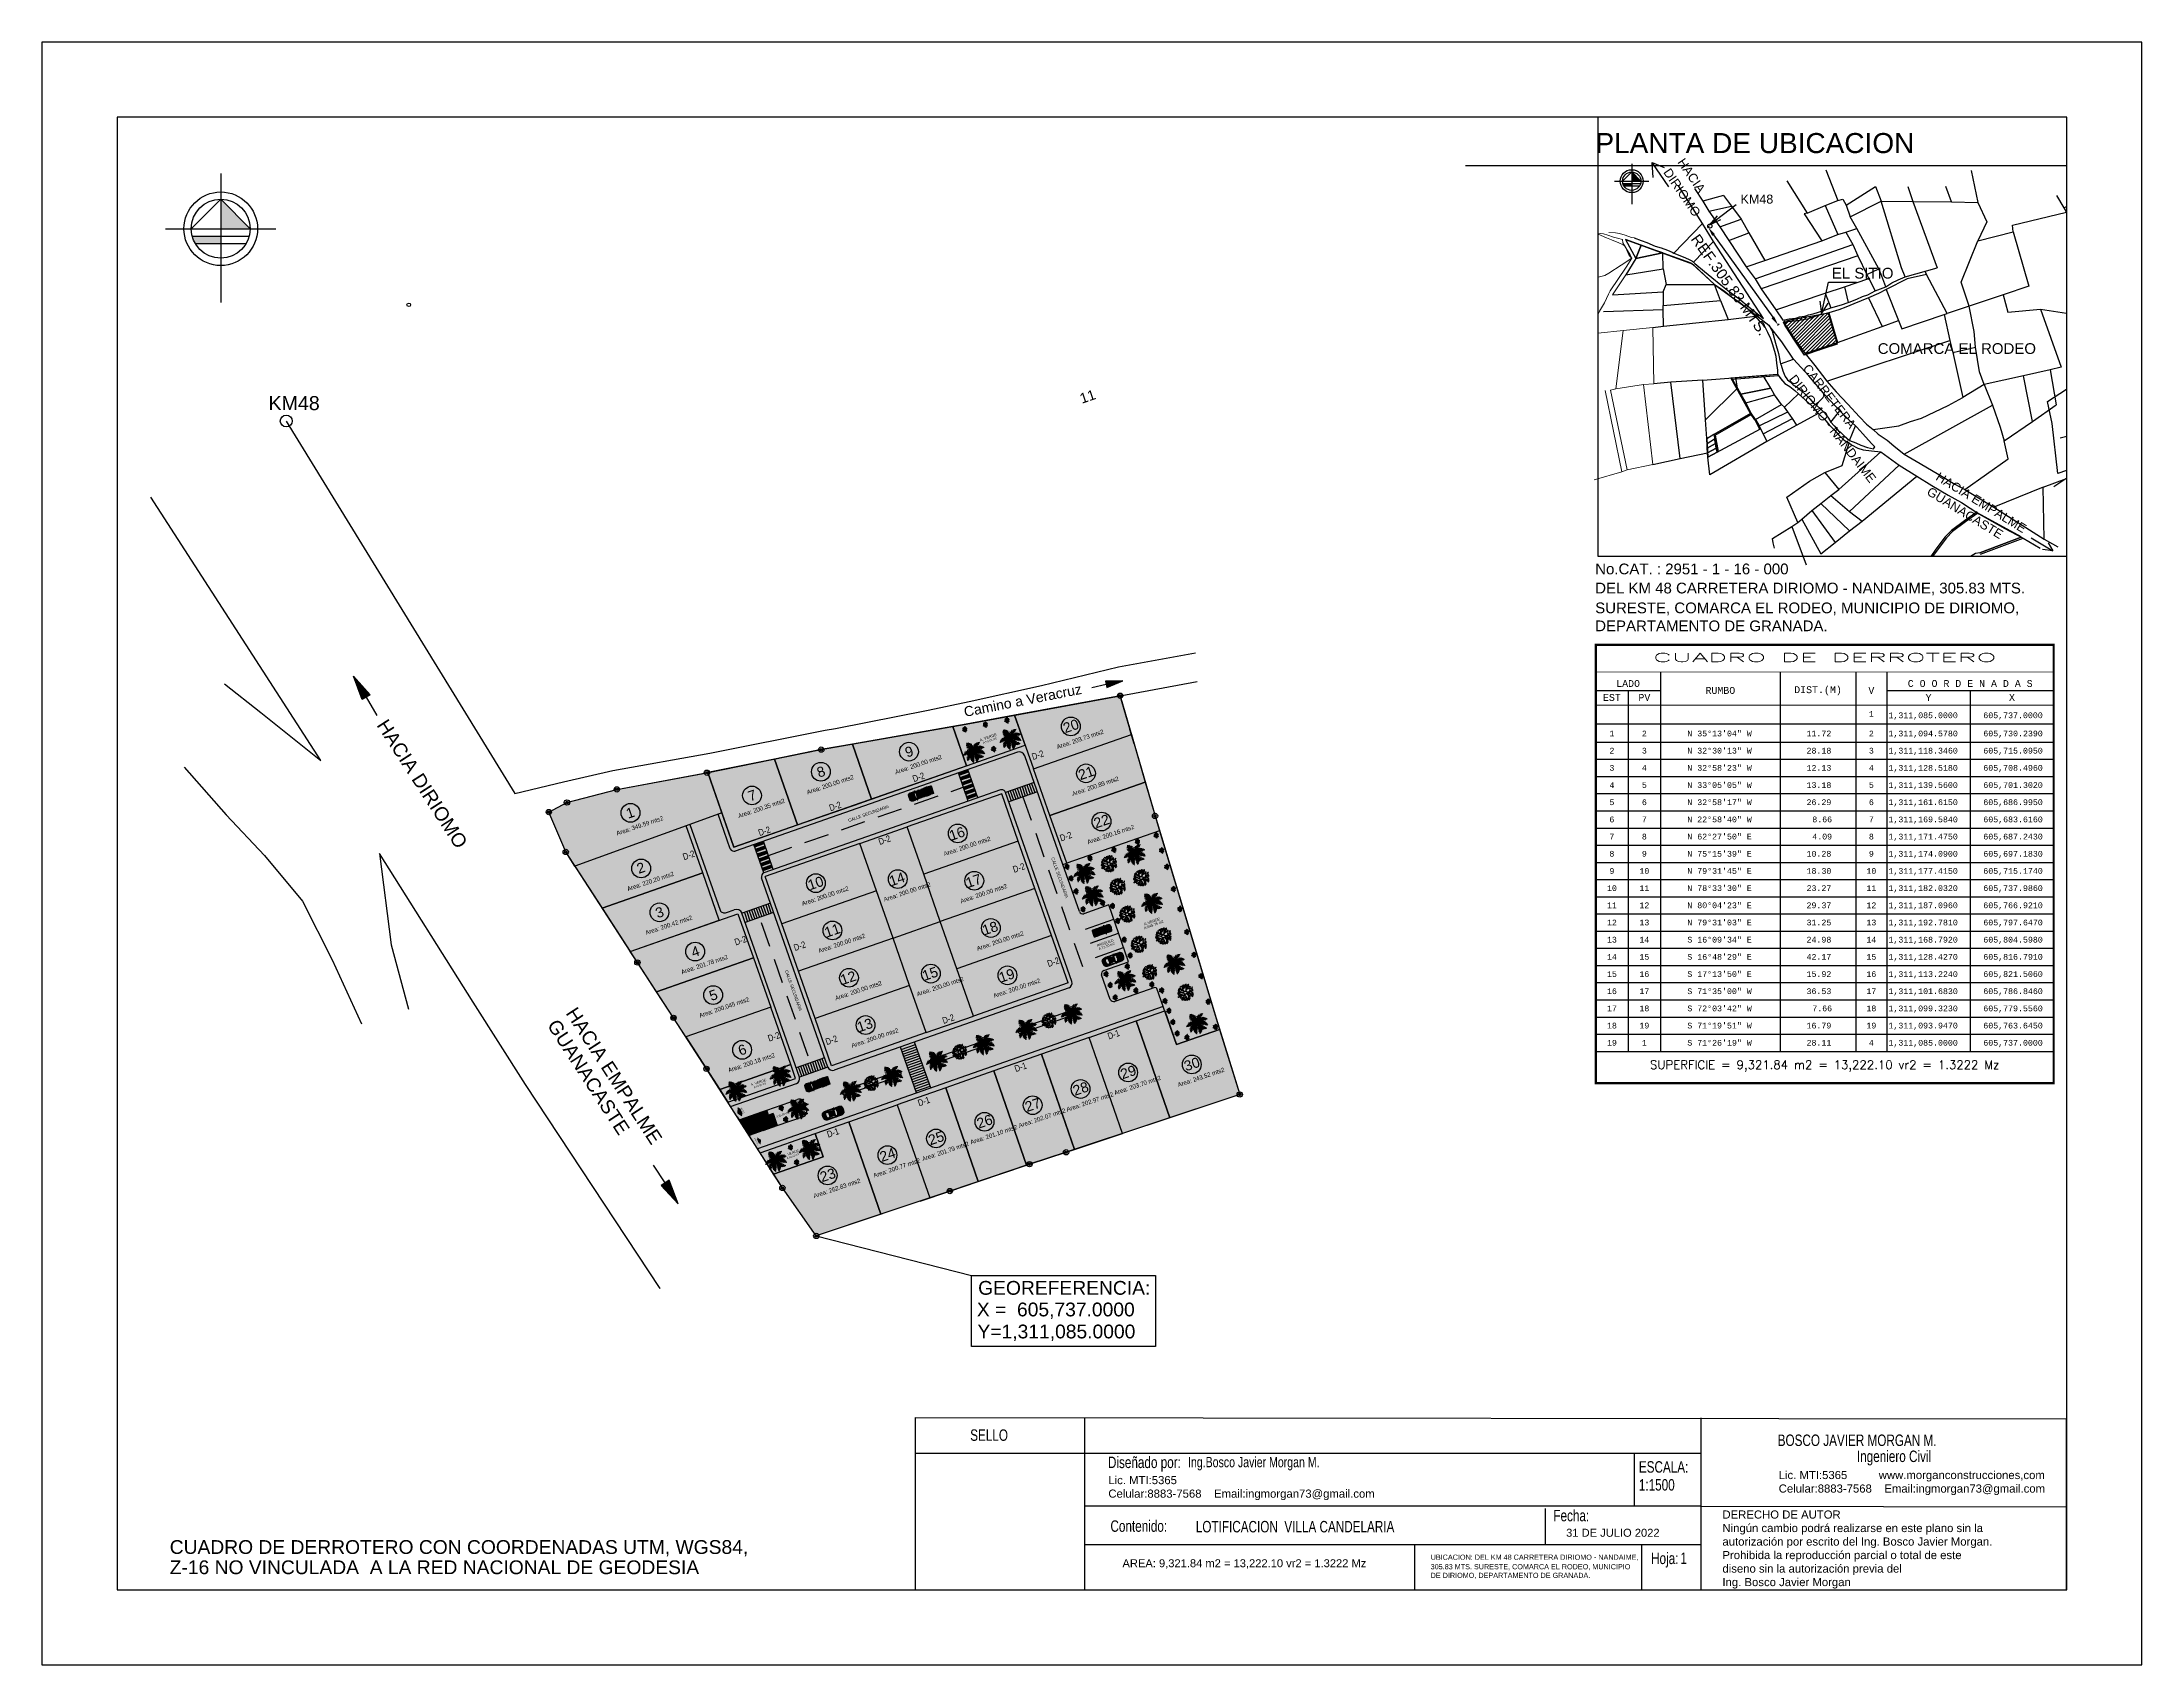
# Model space of a CAD drawing. Header units: millimetres. Extents: x 603733 to 1211550, y 1310999 to 2622648.
# Drawn here: x 604786 to 605205.1, y 1310999.4 to 1311323.2 of the extents above; entities that cross this region are included whole.
import ezdxf
from ezdxf.enums import TextEntityAlignment as Align

# ---------------------------------------------------------------- set-up
doc = ezdxf.new("R2010")
doc.units = ezdxf.units.MM
doc.header["$PDMODE"] = 32
doc.header["$PDSIZE"] = 0.3
for name, color, linetype in [('-42', 7, 'Continuous'), ('2', 1, 'Continuous'), ('acera', 8, 'Continuous'), ('ANDENES-TITO', 2, 'Continuous'), ('ARBOLES', 102, 'Continuous'), ('BOULEVARD', 3, 'Continuous'), ('CAJETIN', 5, 'Continuous'), ('CERCO', 6, 'Continuous'), ('CIRCULO', 1, 'Continuous'), ('CIRCULOSLOTES', 2, 'Continuous'), ('COTAS', 3, 'Continuous'), ('CVL_CUADCON', 1, 'Continuous'), ('CVL_CUADCON_LIN', 8, 'Continuous'), ('CVL_CUADCON_TIT', 1, 'Continuous'), ('CVL_CUADCON_TX', 2, 'Continuous'), ('FLORES', 7, 'Continuous'), ('FRAME 025', 7, 'Continuous'), ('MUEBLES', 1, 'Continuous'), ('NORTE', 7, 'Continuous'), ('P35', 3, 'Continuous'), ('PALME-1', 82, 'Continuous'), ('PAREDES', 8, 'Continuous'), ('Q01 - CALLES', 127, 'Continuous'), ('ROTULOS LOTES', 1, 'Continuous'), ('texto', 7, 'Continuous'), ('TEXTO 2', 7, 'Continuous')]:
    doc.layers.add(name, color=color, linetype=linetype)
doc.layers.add('CARRO', color=7, linetype='Continuous', lineweight=18)
doc.layers.add('FRAME 070', color=7, linetype='Continuous', lineweight=70)
doc.styles.add('B', font='arial.ttf', dxfattribs={"height": 0.0254})
doc.styles.add('HUECA1', font='HUECA1.shx')
doc.styles.add('MONOTXT4', font='MONOTXT4.shx')
doc.styles.add('PI', font='arial.ttf', dxfattribs={"height": 0.4})
doc.styles.add('PUNTOS PI', font='arial.ttf', dxfattribs={"height": 2.75})
doc.styles.add('ROTULOS', font='arial.ttf', dxfattribs={"height": 3})
doc.styles.get("Standard").update_dxf_attribs({"font": 'arial.ttf'})
doc.styles.add('TSN - Arial Narrow', font='ARIALN.TTF')
doc.styles.add('TSN - Swis721 LtCn BT', font='swisscl.ttf')

# ---------------------------------------------------------------- blocks, each defined once
blk = doc.blocks.new('NORTE')
for points in [[(0, 0.4), (0, 0), (0.4, 0)], [(0, -0.1), (-0.387, -0.1, 0.067833), (-0.346, -0.2), (0, -0.2)]]:
    blk.add_hatch(color=256).paths.add_polyline_path(points)
for p, q in [((0, 0.75), (0, -1)), ((0, 0.4), (-0.4, 0)), ((0, 0.4), (0.4, 0)), ((-0.75, 0), (0.75, 0)), ((-0.387, -0.1), (0.387, -0.1)), ((-0.346, -0.2), (0.346, -0.2))]:
    blk.add_line(p, q)
for radius in [0.5, 0.4]:
    blk.add_circle((0, 0), radius)
blk = doc.blocks.new('carro1')
at = {"layer": 'P35'}
for color, points in [(146, [(-0.79, 1.85), (-0.82, 1.86), (-0.86, 3.09), (-0.85, 3.4), (-0.85, 3.45), (-0.75, 3.86), (-0.67, 4.07), (-0.59, 4.18), (-0.48, 4.23), (-0.44, 4.24), (-0.54, 4.16), (-0.64, 3.99), (-0.72, 3.75), (-0.79, 3.47), (-0.81, 3.34), (-0.81, 3.18), (-0.82, 2.95), (-0.82, 2.71), (-0.81, 2.62), (-0.82, 2.62), (-0.82, 2.53), (-0.8, 1.94)]), (9, [(-0.85, 3.55), (-0.83, 3.71), (-0.78, 3.96), (-0.73, 4.08), (-0.65, 4.18), (-0.56, 4.25), (-0.47, 4.3), (-0.33, 4.33), (0.28, 4.33), (0.43, 4.31), (0.53, 4.27), (0.66, 4.18), (0.73, 4.08), (0.81, 3.83), (0.84, 3.71), (0.85, 3.62), (0.85, 3.6), (0.81, 3.71), (0.75, 3.95), (0.69, 4.1), (0.64, 4.17), (0.53, 4.24), (0.44, 4.26), (0.34, 4.26), (-0.44, 4.27), (-0.56, 4.22), (-0.64, 4.16), (-0.72, 4.06), (-0.75, 3.93), (-0.8, 3.79)]), (146, [(0.79, 1.85), (0.82, 1.86), (0.86, 3.09), (0.85, 3.4), (0.85, 3.45), (0.75, 3.86), (0.67, 4.07), (0.59, 4.18), (0.48, 4.23), (0.44, 4.24), (0.54, 4.16), (0.64, 3.99), (0.72, 3.75), (0.79, 3.47), (0.81, 3.34), (0.81, 3.18), (0.82, 2.95), (0.82, 2.71), (0.81, 2.62), (0.82, 2.62), (0.82, 2.53), (0.8, 1.94)]), (9, [(-0.86, 1.23), (-0.86, 0.66), (-0.83, 0.55), (-0.77, 0.37), (-0.68, 0.2), (-0.65, 0.15), (-0.58, 0.1), (-0.45, 0.06), (-0.08, 0.01), (0.13, 0.01), (0.33, 0.04), (0.52, 0.08), (0.63, 0.13), (0.7, 0.22), (0.83, 0.49), (0.85, 0.6), (0.86, 1.41), (0.85, 1.41), (0.86, 1.33), (0.86, 0.66), (0.82, 0.54), (0.71, 0.29), (0.6, 0.17), (0.42, 0.11), (0.15, 0.08), (-0.09, 0.08), (-0.39, 0.11), (-0.55, 0.14), (-0.64, 0.21), (-0.71, 0.28), (-0.8, 0.49), (-0.84, 0.58), (-0.86, 0.69), (-0.85, 1.25)]), (8, [(-0.49, 2.6), (-0.49, 2.62), (-0.79, 2.62), (-0.8, 2.6)]), (146, [(-0.77, 1.66), (-0.79, 1.47), (-0.78, 1.28), (-0.72, 0.79), (-0.65, 0.47), (-0.61, 0.32), (-0.55, 0.27), (-0.64, 0.54), (-0.69, 0.63), (-0.69, 0.85), (-0.7, 0.96), (-0.69, 1.25), (-0.67, 1.45), (-0.69, 1.49), (-0.69, 1.53), (-0.56, 1.8), (-0.49, 1.91), (-0.39, 1.92), (-0.42, 2.21), (-0.42, 2.43), (-0.41, 2.72), (-0.4, 2.92), (-0.47, 3.03), (-0.54, 3.12), (-0.6, 3.23), (-0.67, 3.44), (-0.7, 3.65), (-0.73, 3.66), (-0.79, 3.41), (-0.79, 3.08), (-0.78, 2.95), (-0.74, 3.21), (-0.68, 3.25), (-0.61, 3.2), (-0.57, 3.07), (-0.52, 2.87), (-0.47, 2.65), (-0.47, 2.5), (-0.49, 2.22), (-0.52, 2.06), (-0.52, 2.02), (-0.55, 1.96), (-0.59, 1.94), (-0.65, 1.84), (-0.72, 1.71), (-0.76, 1.65)]), (30, [(-0.46, 0.13), (-0.53, 0.24), (-0.62, 0.31), (-0.69, 0.35), (-0.74, 0.38), (-0.71, 0.32), (-0.67, 0.26), (-0.61, 0.22), (-0.56, 0.18), (-0.51, 0.15), (-0.48, 0.14)]), (127, [(-0.67, 1.45), (-0.56, 1.18), (-0.5, 0.94), (-0.45, 0.65), (-0.43, 0.36), (-0.44, 0.13), (-0.25, 0.1), (0, 0.08), (0.16, 0.09), (0.32, 0.11), (0.44, 0.13), (0.43, 0.36), (0.46, 0.73), (0.52, 1.03), (0.6, 1.29), (0.67, 1.45), (0.54, 1.38), (0.42, 1.31), (0.21, 1.28), (0.06, 1.28), (-0.06, 1.28), (-0.34, 1.3), (-0.42, 1.31), (-0.54, 1.38)]), (146, [(0.77, 1.66), (0.79, 1.47), (0.78, 1.28), (0.72, 0.79), (0.66, 0.47), (0.62, 0.32), (0.56, 0.27), (0.64, 0.54), (0.69, 0.63), (0.7, 0.85), (0.71, 0.96), (0.7, 1.25), (0.67, 1.45), (0.7, 1.49), (0.69, 1.53), (0.57, 1.8), (0.5, 1.91), (0.4, 1.92), (0.42, 2.21), (0.43, 2.43), (0.42, 2.72), (0.4, 2.92), (0.48, 3.03), (0.55, 3.12), (0.61, 3.23), (0.68, 3.44), (0.71, 3.65), (0.74, 3.66), (0.79, 3.41), (0.79, 3.08), (0.79, 2.95), (0.74, 3.21), (0.69, 3.25), (0.62, 3.2), (0.57, 3.07), (0.52, 2.87), (0.48, 2.65), (0.48, 2.5), (0.49, 2.22), (0.52, 2.06), (0.52, 2.02), (0.56, 1.96), (0.6, 1.94), (0.65, 1.84), (0.72, 1.71), (0.77, 1.65)]), (30, [(0.46, 0.13), (0.53, 0.24), (0.62, 0.31), (0.69, 0.35), (0.74, 0.38), (0.71, 0.32), (0.67, 0.26), (0.61, 0.22), (0.56, 0.18), (0.51, 0.15), (0.48, 0.14)])]:
    blk.add_hatch(color=color, dxfattribs=at).paths.add_polyline_path(points)
h = blk.add_hatch(color=127, dxfattribs=at)
h.paths.add_polyline_path([(-0.28, 3.04), (-0.32, 3.03), (-0.37, 3.04), (-0.4, 3.04), (-0.43, 3.06), (-0.46, 3.09), (-0.52, 3.15), (-0.57, 3.24), (-0.6, 3.3), (-0.63, 3.4), (-0.61, 3.5), (-0.58, 3.54), (-0.54, 3.56), (-0.39, 3.63), (-0.24, 3.67), (-0.1, 3.7), (0.04, 3.7), (0.19, 3.68), (0.32, 3.65), (0.45, 3.61), (0.53, 3.57), (0.58, 3.54), (0.62, 3.46), (0.63, 3.42), (0.61, 3.34), (0.57, 3.24), (0.52, 3.15), (0.47, 3.09), (0.42, 3.06), (0.37, 3.04), (0.35, 3.03), (0.32, 3.03), (0.28, 3.04), (0.26, 3.04), (0.23, 3.05), (0.2, 3.05), (0.12, 3.06), (-0.04, 3.06), (-0.15, 3.06), (-0.23, 3.05), (-0.25, 3.04)], flags=16)
h.paths.add_polyline_path([(-0.39, 1.91), (-0.19, 1.9), (0, 1.89), (0.23, 1.9), (0.39, 1.91), (0.39, 1.91), (0.42, 2.3), (0.41, 2.69), (0.4, 2.92), (0.54, 3.12), (0.6, 3.23), (0.67, 3.44), (0.7, 3.65), (0.69, 3.81), (0.63, 3.97), (0.58, 4.06), (0.5, 4.17), (0.4, 4.26), (-0.4, 4.26), (-0.49, 4.18), (-0.57, 4.08), (-0.66, 3.89), (-0.69, 3.81), (-0.7, 3.65), (-0.67, 3.44), (-0.6, 3.23), (-0.44, 2.97), (-0.4, 2.92), (-0.41, 2.74), (-0.42, 2.65), (-0.42, 2.42), (-0.41, 2.14), (-0.4, 2)])
h = blk.add_hatch(color=8, dxfattribs=at)
edge = h.paths.add_edge_path()
edge.add_line((-0.77, 1.82), (-0.73, 1.76))
edge.add_arc((-0.77, 1.74), 0.0391, -47.4347, 31.9191, ccw=False)
edge.add_arc((-0.75, 1.74), 0.0265, 168.0279, 281.917, ccw=False)
edge.add_line((-0.77, 1.74), (-0.8, 1.78))
edge.add_line((-0.8, 1.78), (-0.82, 1.76))
edge.add_arc((-0.85, 1.79), 0.0403, 221.1586, 318.8414, ccw=False)
edge.add_line((-0.88, 1.76), (-0.93, 1.81))
edge.add_arc((-0.87, 1.86), 0.0746, 163.8715, 224.9725, ccw=False)
edge.add_line((-0.95, 1.88), (-0.77, 1.82))
h = blk.add_hatch(color=146, dxfattribs=at)
h.paths.add_polyline_path([(-0.45, 0.18), (-0.54, 0.28), (-0.58, 0.38), (-0.65, 0.69), (-0.69, 1), (-0.66, 1.42), (-0.61, 1.25), (-0.53, 0.98), (-0.48, 0.72), (-0.46, 0.57), (-0.45, 0.42), (-0.44, 0.32), (-0.44, 0.21)])
h.paths.add_polyline_path([(-0.65, 0.37), (-0.75, 0.41), (-0.82, 0.58), (-0.84, 0.66), (-0.83, 1.07), (-0.83, 1.72), (-0.81, 1.75), (-0.79, 1.64), (-0.79, 1.2), (-0.75, 0.96), (-0.71, 0.73), (-0.7, 0.59), (-0.66, 0.44), (-0.63, 0.36)])
h = blk.add_hatch(color=146, dxfattribs=at)
h.paths.add_polyline_path([(0.45, 0.18), (0.54, 0.28), (0.58, 0.38), (0.65, 0.69), (0.69, 1), (0.66, 1.42), (0.61, 1.25), (0.53, 0.98), (0.48, 0.72), (0.46, 0.57), (0.45, 0.42), (0.44, 0.32), (0.44, 0.21)])
h.paths.add_polyline_path([(0.65, 0.37), (0.75, 0.41), (0.82, 0.58), (0.84, 0.66), (0.83, 1.07), (0.83, 1.72), (0.81, 1.75), (0.79, 1.64), (0.79, 1.2), (0.75, 0.96), (0.71, 0.73), (0.7, 0.59), (0.66, 0.44), (0.63, 0.36)])
h = blk.add_hatch(color=8, dxfattribs=at)
edge = h.paths.add_edge_path()
edge.add_line((0.77, 1.82), (0.73, 1.76))
edge.add_arc((0.77, 1.74), 0.0391, 508.0809, 587.4347)
edge.add_arc((0.75, 1.74), 0.0265, 258.083, 371.9721)
edge.add_line((0.77, 1.74), (0.8, 1.78))
edge.add_line((0.8, 1.78), (0.82, 1.76))
edge.add_arc((0.85, 1.79), 0.0403, 221.1586, 318.8414)
edge.add_line((0.88, 1.76), (0.93, 1.81))
edge.add_arc((0.87, 1.86), 0.0746, 315.0275, 376.1285)
edge.add_line((0.95, 1.88), (0.77, 1.82))
at = {"layer": 'P35', "color": 7}
for p, q in [((-0.8, 2.63), (-0.49, 2.63)), ((-0.8, 2.62), (-0.49, 2.62)), ((-0.8, 2.6), (-0.49, 2.6)), ((-0.8, 2.59), (-0.49, 2.59)), ((-0.61, 0.19), (-0.61, 0.19)), ((0.8, 2.63), (0.49, 2.63)), ((0.8, 2.62), (0.49, 2.62)), ((0.8, 2.6), (0.49, 2.6)), ((0.8, 2.59), (0.49, 2.59))]:
    blk.add_line(p, q, dxfattribs=at)
for points in [[(-0.87, 3.45, -0.04536), (-0.71, 4.04, -0.316238), (-0.4, 4.26), (0, 4.26), (0.4, 4.26, -0.316238), (0.71, 4.04, -0.04536), (0.87, 3.45, -0.995785)], [(-0.79, 3.96, -0.339592), (-0.29, 4.34), (0, 4.34), (0.29, 4.34, -0.339592), (0.79, 3.96, -1.295903)], [(-0.4, 4.26, 0.307984), (-0.67, 3.44, 0.021458), (-0.6, 3.23, 0.089138), (-0.47, 3.03, 0.076147), (-0.4, 2.92, 0.055297), (-0.39, 1.91, 0.055323)], [(0.4, 4.26, -0.307984), (0.67, 3.44, -0.021458), (0.6, 3.23, -0.089138), (0.47, 3.03, -0.076147), (0.4, 2.92, -0.055297), (0.39, 1.91, -0.055323)], [(-0.71, 4.04, 0.134107), (-0.79, 3.96, 0.076542), (-0.87, 3.45), (-0.87, 1.85, 0.085317)], [(-0.87, 1.75), (-0.87, 0.66, 0.085317), (-0.78, 0.37), (-0.67, 0.14, 0.150666), (-0.45, 0.05, 0.106558), (0.45, 0.05, 0.150666), (0.67, 0.14), (0.78, 0.37, 0.085317), (0.87, 0.66), (0.87, 1.75, 0.076542)], [(-0.87, 3.12, 0.005985), (-0.83, 2.06), (-0.84, 1.84, 0.082522)], [(-0.84, 1.75), (-0.85, 0.66, 0.082522), (-0.75, 0.39), (-0.74, 0.38, 0.28772), (-0.44, 0.13, 0.107642), (0.44, 0.13, 0.28772), (0.74, 0.38), (0.75, 0.39, 0.082522), (0.85, 0.66), (0.84, 1.75, 0.005985)], [(-0.81, 2.44), (-0.81, 3.24, -0.076793), (-0.66, 3.89, -3.166947)], [(-0.77, 1.66), (-0.61, 1.93, -0.122145), (-0.55, 1.99, 0.205815), (-0.53, 2.02, 0.151874), (-0.63, 3.21, 0.290836), (-0.74, 3.22, 0.061376), (-0.78, 1.82)], [(-0.77, 1.75, 0.003758), (-0.77, 1.66)], [(0.77, 1.66), (0.61, 1.93, 0.122145), (0.55, 1.99, -0.205815), (0.53, 2.02, -0.151874), (0.63, 3.21, -0.290836), (0.74, 3.22, -0.061376), (0.78, 1.82)], [(0.81, 2.44), (0.81, 3.24, 0.076793), (0.66, 3.89, 3.166947)], [(0.87, 1.85), (0.87, 3.45, 0.076542), (0.79, 3.96, 0.134107), (0.71, 4.04)], [(0.77, 1.75, -0.003758), (0.77, 1.66)], [(0.84, 1.84), (0.84, 2.06, 0.005985), (0.87, 3.12)]]:
    blk.add_lwpolyline(points, format="xyb", dxfattribs=at)
for points in [[(-0.77, 1.82), (-0.73, 1.76, -0.360781), (-0.74, 1.71, -0.542329), (-0.77, 1.74), (-0.8, 1.78), (-0.82, 1.76, -0.454056), (-0.88, 1.76), (-0.93, 1.81, -0.273105), (-0.95, 1.88)], [(-0.45, 1.92, 0.328475), (-0.52, 1.88), (-0.69, 1.53, 0.439617), (-0.67, 1.45), (-0.42, 1.31, 0.06084), (0, 1.28, 0.06084), (0.42, 1.31), (0.67, 1.45, 0.439617), (0.69, 1.53), (0.52, 1.88, 0.328475), (0.45, 1.92, -0.057395)], [(0.58, 3.54, -0.244234), (0.62, 3.38, -0.10952), (0.49, 3.11, -0.34796), (0.23, 3.05, 0.037334), (-0.23, 3.05, -0.34796), (-0.49, 3.11, -0.10952), (-0.62, 3.38, -0.244234), (-0.58, 3.54, -0.276546)], [(0.77, 1.82), (0.73, 1.76, 0.360781), (0.74, 1.71, 0.542329), (0.77, 1.74), (0.8, 1.78), (0.82, 1.76, 0.454056), (0.88, 1.76), (0.93, 1.81, 0.273105), (0.95, 1.88)]]:
    blk.add_lwpolyline(points, format="xyb", close=True, dxfattribs=at)
for centre, radius, start, end in [((3.67, 1.56), 4.46, 177.4786, 196.1176), ((-0.9, -0.11), 0.515, 26.8399, 72.4584), ((1.38, 1.06), 2.08, 169.1317, 202.1569), ((-3.11, 0.36), 2.68, 355.1298, 24.1159), ((3.11, 0.36), 2.68, 155.8841, 184.8702), ((0.9, -0.11), 0.515, 107.5416, 153.1601), ((-1.38, 1.06), 2.08, 337.8431, 10.8683), ((-3.67, 1.56), 4.46, 343.8824, 2.5214)]:
    blk.add_arc(centre, radius, start, end, dxfattribs=at)
blk = doc.blocks.new('A$C03F432A0')
at = {"layer": 'CARRO'}
h = blk.add_hatch(color=256, dxfattribs=at)
h.set_gradient(color1=(110, 110, 110), color2=(237, 237, 237), one_color=1, tint=0.93, name='SPHERICAL')
h.paths.add_polyline_path([(10.75, 8.85, 0.179944), (10.67, 8.64, -0.113297), (10.71, 8.89, -0.116156), (11.42, 9.07, -0.115969), (12.13, 8.9), (12.13, 8.9, -0.113297), (12.18, 8.65, -0.000135), (12.18, 8.65, 0.180082), (12.09, 8.86, 0.092939), (11.42, 8.98, 0.092939)])
h = blk.add_hatch(color=256, dxfattribs=at)
h.set_gradient(color1=(51, 135, 215), one_color=1, tint=1, name='SPHERICAL')
h.paths.add_polyline_path([(10.72, 7.72), (10.77, 7.72), (10.98, 7.25, -0.219951), (11.88, 7.25), (12.04, 7.6), (12.09, 7.69), (12.13, 7.69), (12.13, 7.94, 0.037404), (12.16, 8.43), (12.16, 8.54, -0.747961), (12.08, 8.55), (12.11, 7.87, 0.15127), (10.74, 7.86), (10.77, 8.54, -0.665118), (10.69, 8.54), (10.69, 8.43, 0.037404), (10.72, 7.94)])
h.paths.add_polyline_path([(10.78, 7.83, -0.165981), (12.08, 7.83), (11.85, 7.28, 0.189647), (11.02, 7.28)], flags=16)
h = blk.add_hatch(color=256, dxfattribs=at)
h.set_gradient(color1=(250, 246, 5), color2=(255, 254, 240), one_color=1, tint=0.97, name='SPHERICAL')
h.paths.add_polyline_path([(10.76, 8.64, 0.144872), (10.74, 8.67, 0.391406), (10.73, 8.67, 0.188365), (10.71, 8.64, -0.083561), (10.73, 8.76, -0.165877), (10.75, 8.79), (10.77, 8.79)])
h = blk.add_hatch(color=256, dxfattribs=at)
h.set_gradient(color1=(253, 124, 146), color2=(254, 220, 226), one_color=1, tint=0.93, name='SPHERICAL')
h.paths.add_polyline_path([(10.76, 8.64, 0.429703), (10.71, 8.64, -0.188943), (10.73, 8.67, -0.388639), (10.74, 8.67, -0.144872)])
h = blk.add_hatch(color=256, dxfattribs=at)
h.set_gradient(color1=(253, 124, 146), color2=(254, 220, 226), one_color=1, tint=0.93, name='SPHERICAL')
edge = h.paths.add_edge_path()
edge.add_ellipse((10.73, 8.61), major_axis=(0, 0.0204), ratio=0.780308, start_angle=0, end_angle=360, ccw=False)
h = blk.add_hatch(color=256, dxfattribs=at)
h.set_gradient(color1=(250, 246, 5), color2=(255, 254, 240), one_color=1, tint=0.97, name='SPHERICAL')
h.paths.add_polyline_path([(10.75, 8.55, -0.587503), (10.71, 8.55, -0.147486), (10.71, 8.6, 0.772926), (10.75, 8.6, -0.147486)])
h = blk.add_hatch(color=256, dxfattribs=at)
h.set_gradient(color1=(51, 135, 215), color2=(217, 233, 247), one_color=1, tint=0.91, name='SPHERICAL')
h.paths.add_polyline_path([(10.79, 7.92, -0.117513), (12.07, 7.93), (12.03, 8.86, 0.177138), (10.82, 8.86)])
h = blk.add_hatch(color=256, dxfattribs=at)
h.set_gradient(color1=(250, 246, 5), color2=(255, 254, 240), one_color=1, tint=0.97, name='SPHERICAL')
h.paths.add_polyline_path([(12.09, 8.64, -0.144872), (12.11, 8.67, -0.391406), (12.13, 8.67, -0.188365), (12.14, 8.64, 0.083561), (12.12, 8.76, 0.165877), (12.1, 8.79), (12.08, 8.79)])
h = blk.add_hatch(color=256, dxfattribs=at)
h.set_gradient(color1=(253, 124, 146), color2=(254, 220, 226), one_color=1, tint=0.93, name='SPHERICAL')
h.paths.add_polyline_path([(12.09, 8.64, -0.429703), (12.14, 8.64, 0.188943), (12.13, 8.67, 0.388639), (12.11, 8.67, 0.144872)])
h = blk.add_hatch(color=256, dxfattribs=at)
h.set_gradient(color1=(250, 246, 5), color2=(255, 254, 240), one_color=1, tint=0.97, name='SPHERICAL')
h.paths.add_polyline_path([(12.1, 8.56, 0.587503), (12.14, 8.56, 0.147486), (12.14, 8.6, -0.772926), (12.1, 8.6, 0.147486)])
h = blk.add_hatch(color=256, dxfattribs=at)
h.set_gradient(color1=(253, 124, 146), color2=(254, 220, 226), one_color=1, tint=0.93, name='SPHERICAL')
edge = h.paths.add_edge_path()
edge.add_ellipse((12.12, 8.61), major_axis=(0, 0.0204), ratio=0.780308, start_angle=0, end_angle=360)
h = blk.add_hatch(color=8, dxfattribs=at)
edge = h.paths.add_edge_path()
edge.add_line((10.69, 7.73), (10.72, 7.79))
edge.add_arc((10.69, 7.81), 0.0394, 693.9499, 773.3037)
edge.add_arc((10.71, 7.82), 0.0268, 443.952, 557.8411)
edge.add_line((10.68, 7.81), (10.65, 7.77))
edge.add_line((10.65, 7.77), (10.64, 7.79))
edge.add_arc((10.61, 7.76), 0.0406, 407.0276, 504.7104)
edge.add_line((10.58, 7.78), (10.53, 7.72))
edge.add_arc((10.59, 7.68), 0.0753, 500.8965, 561.9975)
edge.add_line((10.52, 7.65), (10.69, 7.73))
h = blk.add_hatch(color=256, dxfattribs=at)
h.set_gradient(color1=(110, 110, 110), color2=(237, 237, 237), one_color=1, tint=0.93, name='SPHERICAL')
h.paths.add_polyline_path([(10.73, 5.24, -0.000001), (10.73, 5.24, 0.029249), (11.44, 5.2, 0.029523), (12.15, 5.24, 0.384661), (12.2, 5.28, 0.075304), (12.18, 5.53), (12.15, 5.33, -0.347811), (12.11, 5.28, -0.031351), (11.44, 5.24, -0.031037), (10.77, 5.28, -0.348149), (10.73, 5.32), (10.7, 5.52, 0.075312), (10.69, 5.28, 0.384387)])
h = blk.add_hatch(color=256, dxfattribs=at)
h.set_gradient(color1=(51, 135, 215), color2=(76, 150, 220), one_color=1, tint=0.58, name='SPHERICAL')
h.paths.add_polyline_path([(10.7, 5.96), (10.73, 5.92), (10.76, 5.92), (10.79, 5.95), (10.79, 6.73), (10.73, 6.73), (10.74, 6.44, 0.034741)])
h = blk.add_hatch(color=256, dxfattribs=at)
h.set_gradient(color1=(51, 135, 215), one_color=1, tint=1, name='SPHERICAL')
h.paths.add_polyline_path([(12.18, 5.94), (12.16, 5.91), (12.1, 5.91), (12.06, 5.95), (11.89, 6.24), (11.87, 6.23), (12.07, 5.83, -0.066722), (11.44, 5.75, -0.066024), (10.81, 5.83), (11.01, 6.22), (10.98, 6.23), (10.82, 5.94), (10.78, 5.9), (10.72, 5.9), (10.7, 5.92, 0.028293), (10.72, 5.52), (10.74, 5.32, 0.304518), (10.77, 5.29), (10.8, 5.29), (10.8, 5.81, 0.12797), (12.08, 5.81), (12.08, 5.29), (12.11, 5.3, 0.280749), (12.14, 5.32, 0.017623), (12.18, 5.75)])
h = blk.add_hatch(color=256, dxfattribs=at)
h.set_gradient(color1=(51, 135, 215), color2=(76, 150, 220), one_color=1, tint=0.58, name='SPHERICAL')
h.paths.add_polyline_path([(10.74, 6.76), (10.79, 6.76), (10.79, 7.62), (10.75, 7.7), (10.73, 7.7)])
h = blk.add_hatch(color=256, dxfattribs=at)
h.set_gradient(color1=(195, 230, 254), one_color=1, tint=1, name='CYLINDER')
h.paths.add_polyline_path([(11.03, 7.29, -0.178383), (11.84, 7.3), (12.05, 7.8, 0.287112), (12.02, 7.84, 0.1586), (10.83, 7.83, 0.286492), (10.81, 7.8)])
h = blk.add_hatch(color=256, dxfattribs=at)
h.set_gradient(color1=(51, 135, 215), color2=(212, 230, 247), one_color=1, tint=0.9, name='SPHERICAL')
h.paths.add_polyline_path([(10.81, 5.29, 0.063439), (12.07, 5.29), (12.07, 5.78, -0.118272), (10.81, 5.78)])
h = blk.add_hatch(color=256, dxfattribs=at)
h.set_gradient(color1=(195, 230, 254), one_color=1, tint=1)
h.paths.add_polyline_path([(10.82, 6.76), (10.95, 6.76), (10.95, 7.24), (10.82, 7.5)])
h = blk.add_hatch(color=256, dxfattribs=at)
h.set_gradient(color1=(195, 230, 254), one_color=1, tint=1)
h.paths.add_polyline_path([(10.84, 6.05), (10.95, 6.25), (10.95, 6.73), (10.83, 6.73)])
h = blk.add_hatch(color=256, dxfattribs=at)
h.set_gradient(color1=(195, 230, 254), one_color=1, tint=1)
h.paths.add_polyline_path([(10.84, 5.84, 0.134496), (12.03, 5.85), (11.85, 6.22, -0.182612), (11.02, 6.21)])
h = blk.add_hatch(color=256, dxfattribs=at)
h.set_gradient(color1=(51, 135, 215), color2=(238, 245, 252), one_color=1, tint=0.96, name='CYLINDER')
h.paths.add_polyline_path([(10.99, 6.26, 0.101169), (11.44, 6.17, 0.098906), (11.88, 6.26), (11.88, 7.24, 0.098789), (11.43, 7.34, 0.108512), (10.98, 7.23)])
h = blk.add_hatch(color=256, dxfattribs=at)
h.set_gradient(color1=(195, 230, 254), one_color=1, tint=1)
h.paths.add_polyline_path([(11.91, 6.77), (12.04, 6.77), (12.03, 7.5), (11.91, 7.24)])
h = blk.add_hatch(color=256, dxfattribs=at)
h.set_gradient(color1=(195, 230, 254), one_color=1, tint=1)
h.paths.add_polyline_path([(11.91, 6.26), (12.05, 6.01), (12.05, 6.74), (11.91, 6.74)])
h = blk.add_hatch(color=256, dxfattribs=at)
h.set_gradient(color1=(51, 135, 215), color2=(76, 150, 220), one_color=1, tint=0.58, name='SPHERICAL')
h.paths.add_polyline_path([(12.07, 6.77), (12.13, 6.77), (12.13, 7.66), (12.1, 7.66), (12.06, 7.6)])
h = blk.add_hatch(color=256, dxfattribs=at)
h.set_gradient(color1=(51, 135, 215), color2=(76, 150, 220), one_color=1, tint=0.58, name='SPHERICAL')
h.paths.add_polyline_path([(12.08, 5.96), (12.11, 5.93), (12.15, 5.93), (12.18, 5.97), (12.18, 6.14, 0.030672), (12.13, 6.45), (12.13, 6.74), (12.07, 6.74)])
h = blk.add_hatch(color=8, dxfattribs=at)
edge = h.paths.add_edge_path()
edge.add_line((12.17, 7.73), (12.14, 7.79))
edge.add_arc((12.18, 7.81), 0.0394, -233.3037, -153.9499, ccw=False)
edge.add_arc((12.15, 7.82), 0.0268, -17.8411, 96.048, ccw=False)
edge.add_line((12.18, 7.81), (12.21, 7.77))
edge.add_line((12.21, 7.77), (12.22, 7.79))
edge.add_arc((12.25, 7.76), 0.0406, 35.2896, 132.9724, ccw=False)
edge.add_line((12.28, 7.78), (12.33, 7.72))
edge.add_arc((12.27, 7.68), 0.0753, -21.9975, 39.1035, ccw=False)
edge.add_line((12.34, 7.65), (12.17, 7.73))
at = {"lineweight": 35}
for p, q in [((10.73, 7.7), (10.75, 7.7)), ((10.74, 6.76), (10.73, 7.7)), ((10.79, 6.76), (10.74, 6.76)), ((10.75, 7.7), (10.79, 7.62)), ((10.79, 7.62), (10.79, 6.76))]:
    blk.add_line(p, q, dxfattribs=at)
for centre, radius, start, end in [((10.78, 8.58), 0.0795, 150.0386, 198.709), ((10.73, 8.61), 0.0181, 19.3282, 156.1603), ((10.73, 8.57), 0.0256, 206.1491, 333.8509), ((10.68, 8.58), 0.078, 340.8643, 29.4697), ((12.17, 8.58), 0.078, 150.5303, 199.1357), ((12.12, 8.61), 0.0181, 23.8397, 160.6718), ((12.12, 8.57), 0.0256, 206.1491, 333.8509), ((12.07, 8.58), 0.0795, 341.291, 29.9614)]:
    blk.add_arc(centre, radius, start, end, dxfattribs=at)
at = {"layer": 'CARRO', "color": 0}
for p, q in [((10.68, 8.77), (10.67, 8.65)), ((10.67, 8.65), (10.69, 8.76)), ((10.71, 8.89), (10.68, 8.77)), ((10.69, 8.76), (10.76, 8.86)), ((10.69, 8.54), (10.7, 8.18)), ((10.74, 7.86), (10.77, 8.54)), ((10.76, 8.86), (10.9, 8.9)), ((10.79, 7.92), (10.82, 8.86)), ((11.06, 8.15), (11.17, 8.68)), ((11.06, 8.15), (11.17, 8.68)), ((11.06, 8.15), (11.17, 8.68)), ((11.77, 8.15), (11.65, 8.68)), ((11.77, 8.15), (11.65, 8.68)), ((11.77, 8.15), (11.65, 8.68)), ((12.03, 8.86), (12.07, 7.93)), ((12.08, 8.55), (12.11, 7.87)), ((12.15, 8.76), (12.09, 8.86)), ((12.17, 8.78), (12.13, 8.9)), ((12.18, 8.66), (12.15, 8.76)), ((12.15, 8.18), (12.16, 8.54)), ((12.18, 8.65), (12.17, 8.78)), ((10.69, 5.4), (10.7, 5.52)), ((10.69, 5.27), (10.69, 5.4)), ((10.7, 5.25), (10.69, 5.27)), ((10.7, 8.18), (10.72, 7.94)), ((10.7, 5.96), (10.71, 6.2)), ((10.73, 5.92), (10.7, 5.96)), ((10.7, 5.92), (10.72, 5.9)), ((10.7, 5.72), (10.7, 5.92)), ((10.74, 5.32), (10.7, 5.72)), ((10.7, 5.52), (10.72, 5.42)), ((10.73, 5.24), (10.7, 5.25)), ((10.71, 6.2), (10.74, 6.44)), ((10.72, 7.94), (10.72, 7.72)), ((10.72, 7.72), (10.77, 7.72)), ((10.72, 5.9), (10.78, 5.9)), ((10.73, 7.7), (10.75, 7.7)), ((10.74, 6.76), (10.73, 7.7)), ((10.76, 5.92), (10.73, 5.92)), ((11.09, 5.21), (10.73, 5.24)), ((10.79, 6.76), (10.74, 6.76)), ((10.79, 6.76), (10.74, 6.76)), ((10.74, 6.73), (10.79, 6.73)), ((10.74, 6.44), (10.74, 6.73)), ((10.75, 7.7), (10.79, 7.62)), ((10.79, 5.95), (10.76, 5.92)), ((10.77, 7.72), (10.98, 7.25)), ((11.02, 7.28), (10.78, 7.83)), ((10.78, 5.9), (10.82, 5.94)), ((10.79, 7.62), (10.79, 6.76)), ((10.79, 6.73), (10.79, 5.95)), ((10.8, 5.29), (10.8, 5.81)), ((11.03, 7.29), (10.81, 7.8)), ((11, 6.21), (10.81, 5.83)), ((11.12, 5.77), (10.81, 5.83)), ((10.81, 5.29), (10.81, 5.78)), ((10.82, 7.5), (10.95, 7.24)), ((10.82, 6.76), (10.82, 7.5)), ((10.95, 6.76), (10.82, 6.76)), ((10.82, 5.94), (10.98, 6.23)), ((10.83, 6.73), (10.84, 6.05)), ((10.95, 6.73), (10.83, 6.73)), ((10.84, 6.05), (10.95, 6.25)), ((10.84, 5.84), (11.02, 6.21)), ((10.95, 7.24), (10.95, 6.76)), ((10.95, 6.25), (10.95, 6.73)), ((10.99, 6.27), (10.98, 7.23)), ((10.98, 6.23), (11, 6.21)), ((11.44, 5.2), (11.09, 5.21)), ((11.44, 5.75), (11.12, 5.77)), ((11.75, 5.77), (11.44, 5.75)), ((11.8, 5.21), (11.44, 5.2)), ((12.07, 5.83), (11.75, 5.77)), ((12.15, 5.24), (11.8, 5.21)), ((11.84, 7.3), (12.05, 7.8)), ((12.08, 7.83), (11.85, 7.28)), ((12.03, 5.85), (11.85, 6.22)), ((11.89, 6.24), (11.87, 6.23)), ((11.87, 6.23), (12.07, 5.83)), ((11.88, 7.25), (12.09, 7.69)), ((11.88, 6.26), (11.88, 7.24)), ((12.06, 5.95), (11.89, 6.24)), ((11.91, 7.24), (12.03, 7.5)), ((11.91, 6.77), (11.91, 7.24)), ((12.03, 6.77), (11.91, 6.77)), ((11.91, 6.74), (11.91, 6.26)), ((12.05, 6.74), (11.91, 6.74)), ((11.91, 6.26), (12.05, 6.01)), ((12.03, 7.5), (12.03, 6.77)), ((12.05, 6.01), (12.05, 6.74)), ((12.06, 7.6), (12.1, 7.66)), ((12.07, 6.77), (12.06, 7.6)), ((12.1, 5.91), (12.06, 5.95)), ((12.13, 6.77), (12.07, 6.77)), ((12.07, 5.29), (12.07, 5.78)), ((12.08, 6.74), (12.13, 6.74)), ((12.08, 5.96), (12.08, 6.74)), ((12.11, 5.93), (12.08, 5.96)), ((12.08, 5.29), (12.08, 5.81)), ((12.09, 7.69), (12.13, 7.69)), ((12.1, 7.66), (12.13, 7.66)), ((12.16, 5.91), (12.1, 5.91)), ((12.15, 5.93), (12.11, 5.93)), ((12.13, 7.94), (12.15, 8.18)), ((12.13, 7.69), (12.13, 7.94)), ((12.13, 7.66), (12.13, 6.77)), ((12.13, 6.74), (12.13, 6.45)), ((12.13, 6.45), (12.16, 6.3)), ((12.14, 5.32), (12.18, 5.75)), ((12.18, 5.97), (12.15, 5.93)), ((12.16, 6.3), (12.18, 6.14)), ((12.18, 5.93), (12.16, 5.91)), ((12.18, 5.52), (12.16, 5.36)), ((12.18, 5.26), (12.15, 5.24)), ((12.18, 6.14), (12.18, 5.97)), ((12.18, 5.84), (12.18, 5.93)), ((12.18, 5.75), (12.18, 5.84)), ((12.18, 5.53), (12.2, 5.41)), ((12.2, 5.28), (12.18, 5.26)), ((12.2, 5.41), (12.2, 5.28))]:
    blk.add_line(p, q, dxfattribs=at)
at = {"layer": 'CARRO', "linetype": 'Continuous'}
for p, q in [((10.67, 8.64), (10.67, 8.56)), ((10.67, 8.56), (10.67, 8.39)), ((10.76, 7.88), (10.8, 8.87)), ((12.1, 7.89), (12.05, 8.87)), ((12.18, 8.65), (12.18, 8.57)), ((12.18, 8.57), (12.18, 8.4)), ((10.73, 5.91), (10.69, 5.95)), ((10.72, 6.45), (10.72, 7.92)), ((10.76, 7.71), (10.72, 7.71)), ((10.81, 6.75), (10.72, 6.75)), ((10.77, 5.91), (10.73, 5.91)), ((10.8, 7.63), (10.76, 7.71)), ((10.81, 5.95), (10.77, 5.91)), ((10.78, 7.83), (11.02, 7.28)), ((10.78, 7.83), (11.02, 7.28)), ((10.8, 7.63), (10.97, 7.25)), ((10.97, 6.75), (10.81, 6.75)), ((10.81, 5.95), (10.81, 6.75)), ((10.98, 6.25), (10.81, 5.95)), ((11.01, 6.22), (10.81, 5.83)), ((10.97, 6.75), (10.98, 6.25)), ((12.08, 7.83), (11.85, 7.28)), ((12.08, 7.83), (11.85, 7.28)), ((11.87, 6.23), (12.07, 5.83)), ((12.05, 7.6), (11.89, 7.26)), ((11.89, 6.75), (12.06, 6.76)), ((11.9, 6.25), (12.07, 5.96)), ((12.05, 7.6), (12.1, 7.68)), ((12.06, 6.76), (12.15, 6.76)), ((12.06, 6.76), (12.07, 5.96)), ((12.07, 5.96), (12.11, 5.92)), ((12.11, 5.92), (12.15, 5.92)), ((12.15, 6.46), (12.14, 7.93)), ((12.15, 5.92), (12.19, 5.96))]:
    blk.add_line(p, q, dxfattribs=at)
at = {"layer": 'CARRO'}
for p, q in [((10.69, 8.66), (10.69, 8.54)), ((10.69, 8.55), (10.69, 8.63)), ((10.69, 8.43), (10.69, 8.54)), ((10.69, 8.43), (10.69, 8.54)), ((10.77, 8.54), (10.74, 7.86)), ((10.77, 8.54), (10.74, 7.86)), ((10.75, 8.79), (10.77, 8.79)), ((10.76, 8.83), (10.78, 8.83)), ((10.76, 8.64), (10.77, 8.79)), ((10.78, 8.85), (10.77, 8.54)), ((10.77, 8.85), (10.78, 8.85)), ((10.78, 8.83), (10.77, 8.55)), ((10.79, 7.92), (10.82, 8.86)), ((12.07, 7.93), (12.03, 8.86)), ((12.06, 8.85), (12.08, 8.55)), ((12.09, 8.85), (12.06, 8.85)), ((12.07, 8.83), (12.08, 8.55)), ((12.09, 8.83), (12.07, 8.83)), ((12.1, 8.79), (12.08, 8.79)), ((12.09, 8.64), (12.08, 8.79)), ((12.08, 8.55), (12.11, 7.87)), ((12.08, 8.55), (12.11, 7.87)), ((12.17, 8.66), (12.16, 8.54)), ((12.16, 8.55), (12.16, 8.63)), ((12.16, 8.43), (12.16, 8.54)), ((12.16, 8.43), (12.16, 8.54)), ((10.7, 5.96), (10.73, 5.92)), ((10.7, 5.92), (10.72, 5.9)), ((10.73, 5.32), (10.7, 5.52)), ((10.72, 7.72), (10.72, 7.94)), ((10.72, 7.72), (10.72, 7.94)), ((10.77, 7.72), (10.72, 7.72)), ((10.77, 7.72), (10.72, 7.72)), ((10.72, 5.9), (10.78, 5.9)), ((10.74, 5.32), (10.72, 5.52)), ((10.73, 7.7), (10.75, 7.7)), ((10.74, 6.76), (10.73, 7.7)), ((10.73, 6.73), (10.74, 6.44)), ((10.79, 6.73), (10.73, 6.73)), ((10.73, 5.92), (10.76, 5.92)), ((10.79, 6.76), (10.74, 6.76)), ((10.75, 7.7), (10.79, 7.62)), ((10.76, 5.92), (10.79, 5.95)), ((10.98, 7.25), (10.77, 7.72)), ((10.98, 7.25), (10.77, 7.72)), ((10.78, 5.9), (10.82, 5.94)), ((10.8, 5.29), (10.78, 5.29)), ((10.79, 7.62), (10.79, 6.76)), ((10.79, 5.95), (10.79, 6.73)), ((10.8, 5.81), (10.8, 5.29)), ((11.03, 7.29), (10.81, 7.8)), ((10.81, 5.29), (10.81, 5.78)), ((10.82, 7.5), (10.95, 7.24)), ((10.82, 6.76), (10.82, 7.5)), ((10.95, 6.76), (10.82, 6.76)), ((10.82, 5.94), (10.98, 6.23)), ((10.83, 6.73), (10.95, 6.73)), ((10.84, 6.05), (10.83, 6.73)), ((10.83, 5.84), (11.02, 6.22)), ((10.95, 6.25), (10.84, 6.05)), ((10.84, 5.84), (11.02, 6.21)), ((10.95, 7.24), (10.95, 6.76)), ((10.95, 6.73), (10.95, 6.25)), ((10.99, 6.26), (10.98, 7.23)), ((11.01, 6.22), (10.98, 6.23)), ((11.84, 7.3), (12.05, 7.8)), ((12.05, 5.84), (11.85, 6.23)), ((12.03, 5.85), (11.85, 6.22)), ((11.89, 6.24), (11.87, 6.23)), ((12.04, 7.6), (11.88, 7.25)), ((12.04, 7.6), (11.88, 7.25)), ((11.88, 7.24), (11.88, 6.26)), ((11.89, 6.24), (12.06, 5.95)), ((11.91, 7.24), (12.03, 7.5)), ((11.91, 6.77), (11.91, 7.24)), ((12.04, 6.77), (11.91, 6.77)), ((12.05, 6.74), (11.91, 6.74)), ((11.91, 6.74), (11.91, 6.26)), ((11.91, 6.26), (12.05, 6.01)), ((12.03, 7.5), (12.04, 6.77)), ((12.09, 7.69), (12.04, 7.6)), ((12.09, 7.69), (12.04, 7.6)), ((12.05, 6.01), (12.05, 6.74)), ((12.1, 7.66), (12.06, 7.6)), ((12.06, 7.6), (12.07, 6.77)), ((12.06, 5.95), (12.1, 5.91)), ((12.07, 6.77), (12.13, 6.77)), ((12.07, 6.74), (12.13, 6.74)), ((12.08, 5.96), (12.07, 6.74)), ((12.07, 5.29), (12.07, 5.78)), ((12.08, 5.96), (12.11, 5.93)), ((12.08, 5.29), (12.08, 5.81)), ((12.11, 5.3), (12.08, 5.29)), ((12.13, 7.69), (12.09, 7.69)), ((12.13, 7.69), (12.09, 7.69)), ((12.1, 7.68), (12.14, 7.68)), ((12.13, 7.66), (12.1, 7.66)), ((12.1, 5.91), (12.16, 5.91)), ((12.11, 5.93), (12.15, 5.93)), ((12.13, 7.69), (12.13, 7.94)), ((12.13, 7.69), (12.13, 7.94)), ((12.13, 7.66), (12.13, 7.66)), ((12.13, 6.77), (12.13, 7.66)), ((12.13, 6.74), (12.13, 6.45)), ((12.15, 5.93), (12.18, 5.97)), ((12.15, 5.33), (12.18, 5.53)), ((12.16, 5.91), (12.18, 5.94)), ((12.18, 5.97), (12.18, 6.14)), ((12.18, 5.94), (12.18, 5.75))]:
    blk.add_line(p, q, dxfattribs=at)
at = {"layer": 'CARRO', "color": 7}
for p, q in [((10.52, 7.65), (10.69, 7.73)), ((10.58, 7.78), (10.53, 7.72)), ((10.65, 7.77), (10.64, 7.79)), ((10.68, 7.81), (10.65, 7.77)), ((10.69, 7.73), (10.72, 7.79)), ((12.17, 7.73), (12.14, 7.79)), ((12.34, 7.65), (12.17, 7.73)), ((12.18, 7.81), (12.21, 7.77)), ((12.21, 7.77), (12.22, 7.79)), ((12.28, 7.78), (12.33, 7.72))]:
    blk.add_line(p, q, dxfattribs=at)
at = {"layer": 'CARRO', "color": 0, "linetype": 'Continuous', "ltscale": 0.1}
for p, q in [((10.81, 6.75), (10.81, 7.62)), ((10.97, 6.75), (10.97, 7.25)), ((11.9, 6.25), (11.89, 7.26)), ((12.06, 6.76), (12.05, 7.6))]:
    blk.add_line(p, q, dxfattribs=at)
at = {"layer": 'CARRO', "linetype": 'Continuous'}
for centre, radius, start, end in [((11.24, 8.68), 0.57, 157.9282, 183.7774), ((11.24, 8.68), 0.57, 157.9282, 183.7774), ((10.99, 8.64), 0.324, 138.116, 178.9128), ((10.99, 8.64), 0.324, 138.116, 178.9128), ((13.37, 8.41), 2.7, 180.3091, 190.4175), ((11.43, 7.47), 1.6, 90.2952, 116.7972), ((11.43, 7.47), 1.6, 90.2952, 116.7972), ((11.43, 7.13), 1.85, 90.298, 111.5555), ((11.43, 7.13), 1.85, 90.298, 111.5555), ((11.43, 7.47), 1.6, 63.8352, 90.3162), ((11.43, 7.47), 1.6, 63.8352, 90.3162), ((11.43, 7.13), 1.85, 69.0768, 90.3162), ((11.43, 7.13), 1.85, 69.0661, 90.3088), ((11.85, 8.64), 0.324, 1.6836, 42.5147), ((11.85, 8.64), 0.324, 1.6836, 42.5147), ((11.61, 8.68), 0.57, 356.8517, 22.7043), ((11.61, 8.68), 0.57, 356.8517, 22.7043), ((9.48, 8.39), 2.7, 350.2135, 0.3137), ((14.55, 5.91), 3.86, 171.868, 188.7642), ((11.5, 5.34), 0.819, 167.3704, 184.5982), ((11.5, 5.34), 0.819, 167.3704, 184.5982), ((10.73, 5.28), 0.044, 185.2751, 269.1091), ((10.73, 5.28), 0.0417, 180.0745, 270.3162), ((10.78, 5.33), 0.0486, 187.6958, 262.9099), ((10.78, 5.33), 0.0486, 187.6958, 262.9099), ((11.41, 11.27), 6.07, 263.5833, 270.2847), ((11.4, 11.17), 5.98, 263.5555, 270.383), ((11.44, 5.69), 2.29, 73.2841, 107.3483), ((11.41, 10.62), 5.38, 263.1635, 270.2807), ((11.41, 10.62), 5.38, 263.1635, 270.2807), ((11.43, 8.14), 2.4, 255.1269, 270.2365), ((11.45, 6.25), 1.09, 90.6212, 115.3933), ((11.44, 7.32), 1.16, 246.7241, 269.8317), ((11.42, 6.16), 1.18, 66.6544, 89.222), ((11.41, 7.33), 1.16, 271.3312, 293.9254), ((11.43, 8.14), 2.4, 270.2365, 285.5055), ((11.41, 10.62), 5.38, 270.2807, 277.4689), ((11.41, 10.62), 5.38, 270.2807, 277.4689), ((11.41, 11.27), 6.07, 270.2847, 277.0491), ((11.42, 11.17), 5.98, 270.2172, 277.0767), ((12.11, 5.33), 0.0486, 277.6958, 352.9099), ((12.11, 5.33), 0.0486, 277.6958, 352.9099), ((8.33, 5.87), 3.86, 351.868, 8.7642), ((12.15, 5.28), 0.0417, 270.0745, 0.3162), ((12.15, 5.29), 0.0439, 271.2722, 355.4152), ((11.38, 5.34), 0.819, 356.0361, 13.2619), ((11.38, 5.34), 0.819, 356.0361, 13.2619)]:
    blk.add_arc(centre, radius, start, end, dxfattribs=at)
at = {"layer": 'CARRO'}
for centre, radius, start, end in [((11, 8.64), 0.314, 138.4633, 176.1973), ((10.99, 8.64), 0.292, 141.1819, 175.5429), ((10.84, 8.64), 0.149, 171.8011, 186.2799), ((10.73, 8.56), 0.0381, 203.0231, 343.7448), ((10.73, 8.56), 0.0451, 200.9772, 335.4915), ((10.73, 8.56), 0.0451, 200.9772, 335.4915), ((13.96, 8.42), 3.27, 179.8285, 188.3969), ((13.96, 8.42), 3.27, 179.8285, 188.3969), ((11.08, 8.63), 0.374, 159.2684, 178.3747), ((10.75, 8.63), 0.0485, 126.6493, 169.4474), ((10.73, 8.61), 0.0342, 40.8411, 133.8545), ((10.74, 8.61), 0.0298, 157.2613, 214.4621), ((10.73, 8.6), 0.0229, 194.5973, 345.4027), ((10.78, 8.58), 0.076, 168.283, 201.8425), ((10.73, 8.56), 0.0209, 209.1313, 330.8687), ((10.73, 8.6), 0.0168, 218.0529, 325.3267), ((10.78, 8.74), 0.0501, 119.6788, 157.352), ((10.73, 8.66), 0.0113, 41.4858, 126.4381), ((10.7, 8.63), 0.0608, 10.5549, 43.5278), ((10.71, 8.61), 0.0336, 328.7834, 15.3221), ((10.68, 8.58), 0.076, 338.1575, 11.717), ((11.44, 7.2), 1.77, 70.332, 110.5123), ((12.12, 8.56), 0.0451, 191.8425, 339.0228), ((12.12, 8.56), 0.0381, 196.2552, 336.9769), ((12.12, 8.56), 0.0451, 191.8425, 339.0228), ((11.85, 8.64), 0.314, 3.8027, 41.5367), ((11.86, 8.64), 0.292, 4.4571, 38.8181), ((12.15, 8.63), 0.0608, 136.4722, 169.4451), ((12.12, 8.62), 0.0342, 46.1455, 139.1589), ((12.07, 8.74), 0.0501, 22.648, 60.3212), ((12.14, 8.61), 0.0336, 164.6779, 211.2166), ((12.12, 8.6), 0.0229, 194.5973, 345.4027), ((12.17, 8.58), 0.076, 168.283, 201.8425), ((12.12, 8.57), 0.0209, 209.1313, 330.8687), ((12.12, 8.66), 0.0113, 53.5619, 138.5142), ((12.12, 8.6), 0.0168, 214.6733, 321.9471), ((11.77, 8.63), 0.374, 1.6253, 20.7316), ((12.1, 8.63), 0.0485, 10.5526, 53.3507), ((12.11, 8.61), 0.0298, 325.5379, 22.7387), ((8.89, 8.42), 3.27, 351.6031, 0.1715), ((8.89, 8.42), 3.27, 351.6031, 0.1715), ((12.07, 8.58), 0.076, 338.1575, 11.717), ((12.01, 8.64), 0.149, 353.7201, 8.1989), ((14.15, 5.93), 3.45, 171.6315, 179.5904), ((14.18, 5.87), 3.48, 179.2853, 185.7679), ((11.44, 5.66), 2.31, 73.1871, 107.5947), ((11.44, 5.66), 2.31, 73.1871, 107.5947), ((10.78, 5.33), 0.0372, 194.7089, 268.7689), ((11.44, 5.93), 2, 71.3854, 109.0818), ((11.44, 5.93), 2, 71.3854, 109.0818), ((11.46, 5.22), 2.78, 77.1826, 103.9917), ((11.44, 8.28), 2.56, 255.4657, 284.6356), ((10.85, 7.79), 0.0387, 109.7799, 173.7262), ((11.44, 8.41), 2.7, 256.5405, 283.5212), ((11.43, 10.22), 4.97, 262.8585, 277.3781), ((11.44, 6.01), 1.92, 72.3655, 108.4137), ((11.43, 7.96), 2.21, 254.1162, 286.1744), ((11.43, 8.01), 2.24, 254.8825, 285.5229), ((11.44, 6.28), 1.07, 65.3905, 115.0094), ((11.44, 6.28), 1.07, 65.3905, 115.0094), ((11.44, 6.23), 1.13, 68.6977, 111.6514), ((11.44, 6.23), 1.13, 68.6977, 111.6514), ((11.42, 7.24), 1.1, 248.4741, 293.068), ((11.42, 7.3), 1.17, 250.026, 291.4214), ((11.44, 6.2), 1.17, 69.9389, 110.3959), ((12.01, 7.8), 0.0386, 6.1522, 70.2299), ((12.1, 5.33), 0.0357, 282.2429, 344.971), ((9.65, 5.96), 2.53, 4.1278, 11.155), ((6.09, 6.09), 6.09, 352.7396, 356.778)]:
    blk.add_arc(centre, radius, start, end, dxfattribs=at)
at = {"layer": 'CARRO', "color": 0}
for centre, radius, start, end in [((11.43, 7.47), 1.6, 90, 116.1649), ((11.44, 7.2), 1.77, 70.332, 110.5123), ((11.43, 7.14), 1.85, 69.0409, 106.9042), ((11.41, 8.34), 0.418, 54.7339, 125.2661), ((11.41, 8.34), 0.418, 54.7339, 125.2661), ((11.41, 8.34), 0.418, 54.7339, 125.2661), ((11.43, 7.47), 1.6, 63.8351, 90), ((11.44, 5.66), 2.31, 73.1871, 107.5947), ((11.44, 5.93), 2, 71.3854, 109.0818), ((11.46, 5.22), 2.78, 77.1826, 103.9917), ((11.44, 8.28), 2.56, 255.4657, 284.6356), ((10.85, 7.79), 0.0402, 111.1613, 172.3448), ((11.44, 8.41), 2.7, 256.5405, 283.5212), ((11.44, 6.01), 1.92, 72.3655, 108.4137), ((11.43, 8.01), 2.24, 254.8825, 285.5229), ((11.44, 6.28), 1.07, 65.3905, 115.0094), ((11.44, 6.27), 1.07, 65.4819, 115.62), ((11.43, 7.25), 1.09, 245.9993, 294.7002), ((11.44, 6.23), 1.13, 68.6977, 111.6514), ((11.42, 7.3), 1.17, 250.026, 291.4214), ((11.44, 6.2), 1.17, 69.9389, 110.3959), ((12.01, 7.8), 0.0386, 6.1314, 70.2507), ((12.1, 5.34), 0.045, 254.3333, 341.6871)]:
    blk.add_arc(centre, radius, start, end, dxfattribs=at)
at = {"layer": 'CARRO', "color": 7}
for centre, radius, start, end in [((10.59, 7.68), 0.0753, 140.8965, 201.9975), ((10.61, 7.76), 0.0406, 47.0276, 144.7104), ((10.71, 7.82), 0.0268, 83.952, 197.8411), ((10.69, 7.81), 0.0394, 333.9499, 53.3037), ((12.18, 7.81), 0.0394, 126.6963, 206.0501), ((12.15, 7.82), 0.0268, 342.1589, 96.048), ((12.25, 7.76), 0.0406, 35.2896, 132.9724), ((12.27, 7.68), 0.0753, 338.0025, 39.1035)]:
    blk.add_arc(centre, radius, start, end, dxfattribs=at)
at = {"layer": 'CARRO', "extrusion": (0, 0, -1)}
blk.add_ellipse((10.73, 8.61), major_axis=(0, 0.0204), ratio=0.780308, dxfattribs=at)
at = {"layer": 'CARRO'}
blk.add_ellipse((12.12, 8.61), major_axis=(0, 0.0204), ratio=0.780308, dxfattribs=at)
blk = doc.blocks.new('A$C07152BA5')
for color, points in [(253, [(0.22, 1.97, -0.259639), (0.37, 2.13, 0.220286), (0.41, 2.17, -0.113371), (0.44, 2.23, 0.263392), (0.16, 2.04, 0.017024), (0.05, 1.51, 0.017024), (0, 0.96, 0.263392), (0.22, 0.7, -0.113371), (0.2, 0.77, 0.220286), (0.18, 0.82, -0.259639), (0.08, 1.01, -0.033073), (0.11, 1.5, -0.033073)]), (20, [(1.22, 0.87, -0.106131), (1.35, 1.78, 0.026443), (0.2, 1.92, 0.029246), (0.11, 1.5, 0.029244), (0.08, 1.06, 0.026443)]), (22, [(1.53, 0.69), (1.57, 0.66), (1.61, 0.64), (1.68, 0.64), (1.85, 1.86), (1.75, 1.9), (1.72, 1.89), (1.69, 1.86), (1.7, 1.86), (1.7, 1.82), (1.6, 1.28), (1.55, 0.73), (1.53, 0.7)]), (20, [(1.91, 1.85, -0.040568), (1.85, 1.86, 0.000001), (1.85, 1.86), (1.75, 1.9, -0.080462), (1.69, 1.87, -0.29919), (1.7, 1.82, 0.04011), (1.55, 0.73, -0.173827), (1.53, 0.7, 0.124776), (1.61, 0.64), (1.68, 0.64, -0.040567), (1.73, 0.64), (3, 0.46), (3.01, 0.43, -0.420767), (3.08, 0.46, -0.187968), (3.07, 0.53), (3.22, 1.57, -0.159998), (3.25, 1.63, -0.442685), (3.18, 1.68), (3.18, 1.67)]), (251, [(3.09, 0.53, 0.149276), (3.1, 0.49), (3.14, 0.41), (3.33, 1.67), (3.26, 1.61, 0.149276), (3.24, 1.57)]), (251, [(4.15, 0.11, 0.127017), (4.05, 0.1), (4.75, 0, 0.414214), (4.8, 0.04), (5.02, 1.55, 0.414214), (4.99, 1.6), (4.29, 1.7, 0.127017), (4.38, 1.67), (4.98, 1.58, -0.414214), (5, 1.56), (4.78, 0.04, -0.414214), (4.76, 0.02)])]:
    blk.add_hatch(color=color).paths.add_polyline_path(points)
h = blk.add_hatch(color=22)
h.paths.add_polyline_path([(0.08, 1.06, 0.00383), (0.08, 1.01, 0.241694), (0.17, 0.83, -0.127826), (0.19, 0.8, 0.022423), (0.63, 0.7), (1.24, 0.6, -0.363273), (1.26, 0.61), (1.61, 0.64, -0.124776), (1.53, 0.7, -0.207089), (1.5, 0.68), (1.28, 0.68, -0.375928), (1.23, 0.72, -0.012783), (1.22, 0.84, -0.028209)])
h.paths.add_polyline_path([(1.36, 1.81, -0.012783), (1.41, 1.92, -0.375928), (1.47, 1.94), (1.69, 1.87, 0.074378), (1.75, 1.9), (1.46, 2.02, -0.363273), (1.45, 2.03), (0.83, 2.11, 0.022423), (0.39, 2.14, -0.127826), (0.36, 2.12, 0.241694), (0.22, 1.97, 0.00383), (0.2, 1.92, -0.028209)])
h.paths.add_polyline_path([(3.12, 0.26), (3.13, 0.34, 0.169951), (3.12, 0.4), (3.08, 0.46, 0.420767), (3.01, 0.43), (3.03, 0.38), (2.95, 0.33), (2.93, 0.35), (2.92, 0.29)])
h.paths.add_polyline_path([(3.31, 1.68, 0.169951), (3.34, 1.74), (3.35, 1.82), (3.15, 1.85), (3.14, 1.79), (3.18, 1.79), (3.22, 1.74), (3.18, 1.68, 0.442685), (3.25, 1.63, -0.027154), (3.25, 1.63)])
h = blk.add_hatch(color=253)
h.paths.add_polyline_path([(0.19, 0.8, -0.147805), (0.2, 0.77, 0.203856), (0.25, 0.66, 0.166882), (0.42, 0.57), (0.95, 0.51, 0.115947), (1.09, 0.53), (1.11, 0.53, -0.123109), (1.2, 0.54), (1.33, 0.52), (1.35, 0.58), (0.69, 0.69, -0.025666)])
h.paths.add_polyline_path([(2.7, 0.32, -0.414214), (2.69, 0.34), (2.69, 0.35, -0.414214), (2.71, 0.37), (2.87, 0.34, -0.414214), (2.89, 0.33), (2.88, 0.31, -0.414214), (2.87, 0.3), (2.92, 0.29), (2.93, 0.35), (2.24, 0.45), (2.23, 0.39)])
h.paths.add_polyline_path([(1.39, 0.57), (1.37, 0.52, -0.011949), (1.37, 0.52), (2, 0.43, -0.414214), (1.99, 0.44), (1.99, 0.46, -0.414214), (2.01, 0.47), (2.18, 0.44, -0.414214), (2.19, 0.43), (2.19, 0.41, -0.414214), (2.17, 0.4), (2.23, 0.39), (2.24, 0.45)])
h.paths.add_polyline_path([(3.14, 1.79), (3.15, 1.85), (3.09, 1.85, -0.414214), (3.11, 1.84), (3.11, 1.82, -0.414214), (3.09, 1.81), (2.92, 1.84, -0.414214), (2.91, 1.85), (2.91, 1.87, -0.414214), (2.93, 1.88), (2.45, 1.95), (2.45, 1.89)])
h.paths.add_polyline_path([(1.6, 2.07, -0.011949), (1.6, 2.07), (1.6, 2.02), (2.45, 1.89), (2.45, 1.95), (2.4, 1.96, -0.414214), (2.41, 1.94), (2.41, 1.93, -0.414214), (2.39, 1.91), (2.22, 1.94, -0.414214), (2.21, 1.95), (2.21, 1.97, -0.414214), (2.23, 1.98)])
h.paths.add_polyline_path([(0.67, 2.29, 0.166882), (0.48, 2.26, 0.203856), (0.41, 2.17, -0.147805), (0.39, 2.14, -0.025666), (0.9, 2.11), (1.56, 2.02), (1.55, 2.08), (1.43, 2.1, -0.123109), (1.34, 2.13), (1.33, 2.14, 0.115947), (1.2, 2.2)])
h = blk.add_hatch(color=253)
h.paths.add_polyline_path([(3.89, 0.06, 0.138552), (4, 0.08), (4.05, 0.1, -0.138552), (4.15, 0.11), (4.76, 0.02, 0.414214), (4.78, 0.04), (4.79, 0.14), (4.76, 0.14), (4.75, 0.07, -0.414214), (4.73, 0.06), (3.13, 0.29), (3.12, 0.26), (3.19, 0.2, 0.150927), (3.29, 0.15)])
h.paths.add_polyline_path([(4.76, 0.14), (4.79, 0.14), (4.98, 1.46), (4.96, 1.46)])
h.paths.add_polyline_path([(4.97, 1.53), (4.96, 1.46), (4.98, 1.46), (5, 1.56, 0.414214), (4.98, 1.58), (4.38, 1.67, -0.138552), (4.28, 1.71), (4.24, 1.74, 0.138552), (4.14, 1.79), (3.54, 1.87, 0.150927), (3.43, 1.86), (3.35, 1.82), (3.34, 1.79), (4.95, 1.55, -0.414214)])
h = blk.add_hatch(color=254)
h.paths.add_polyline_path([(3.21, 0.5, 0.414214), (3.15, 0.46), (3.13, 0.34), (3.25, 0.32), (3.26, 0.38, -0.414214), (3.32, 0.42), (3.91, 0.34, -0.414214), (3.95, 0.28), (3.94, 0.22), (4.06, 0.21), (4.08, 0.32, 0.414214), (4.04, 0.38)])
h.paths.add_polyline_path([(3.49, 1.61, -0.414214), (3.45, 1.67), (3.46, 1.72), (3.34, 1.74), (3.32, 1.62, 0.414214), (3.36, 1.57), (4.19, 1.45, 0.414214), (4.25, 1.49), (4.27, 1.6), (4.15, 1.62), (4.14, 1.56, -0.414214), (4.08, 1.52)])
h.paths.add_polyline_path([(3.34, 1.79), (3.34, 1.74), (3.34, 1.74), (4.89, 1.51, -0.414214), (4.91, 1.49), (4.91, 1.47), (4.96, 1.46), (4.97, 1.53, 0.414214), (4.95, 1.55)])
h.paths.add_polyline_path([(4.91, 1.47), (4.71, 0.15), (4.76, 0.14), (4.96, 1.46)])
h.paths.add_polyline_path([(4.71, 0.15), (4.71, 0.13, -0.414214), (4.69, 0.11), (3.13, 0.34), (3.13, 0.34), (3.13, 0.29), (4.73, 0.06, 0.414214), (4.75, 0.07), (4.76, 0.14)])
h = blk.add_hatch()
h.set_pattern_fill('ANSI32', scale=0.5, angle=126.7007, style=0)
h.set_pattern_definition([(171.7007, (-15.16963, -3.5199), (-0.0270645, -0.1855364), []), (171.7007, (-15.22245, -3.44904), (-0.0270645, -0.1855364), [])])
edge = h.paths.add_edge_path()
edge.add_line((4.89, 1.51), (4.27, 1.6))
edge.add_line((4.27, 1.6), (4.25, 1.49))
edge.add_arc((4.2, 1.5), 0.05, -98.2993, -8.2993, ccw=False)
edge.add_line((4.19, 1.45), (3.36, 1.57))
edge.add_arc((3.37, 1.62), 0.05, 171.7007, 261.7007, ccw=False)
edge.add_line((3.32, 1.62), (3.15, 0.46))
edge.add_line((3.15, 0.46), (3.16, 0.48))
edge.add_line((3.16, 0.48), (3.18, 0.49))
edge.add_line((3.18, 0.49), (3.21, 0.5))
edge.add_line((3.21, 0.5), (4.04, 0.38))
edge.add_arc((4.03, 0.33), 0.05, -8.2993, 81.7007, ccw=False)
edge.add_line((4.08, 0.32), (4.06, 0.21))
edge.add_line((4.06, 0.21), (4.69, 0.11))
edge.add_arc((4.69, 0.13), 0.02, 261.7007, 351.7007)
edge.add_line((4.71, 0.13), (4.91, 1.49))
edge.add_arc((4.89, 1.49), 0.02, -8.2993, 81.7007)
h = blk.add_hatch(color=255)
h.paths.add_polyline_path([(3.94, 0.22), (3.95, 0.28, 0.414214), (3.91, 0.34), (3.32, 0.42, 0.414214), (3.26, 0.38), (3.25, 0.32)])
h.paths.add_polyline_path([(4.08, 1.52, 0.414214), (4.14, 1.56), (4.15, 1.62), (3.46, 1.72), (3.45, 1.67, 0.414214), (3.49, 1.61)])
at = {"color": 7}
for p, q in [((2.2, 0.48, 32.67), (2.21, 0.54, 32.67)), ((2.31, 0.47, 32.67), (2.32, 0.55, 32.67)), ((2.4, 1.87, 32.67), (2.39, 1.81, 32.67)), ((2.51, 1.85, 32.67), (2.5, 1.77, 32.67)), ((3.34, 1.74, 32.67), (3.13, 0.34, 32.67)), ((4.79, 0.14, 32.67), (4.71, 0.15, 32.67)), ((4.98, 1.46, 32.67), (4.91, 1.47, 32.67))]:
    blk.add_line(p, q, dxfattribs=at)
at = {"color": 7, "elevation": 32.67}
for points in [[(1.33, 0.52), (1.2, 0.54, 0.123109), (1.11, 0.53), (1.09, 0.53, -0.115947), (0.95, 0.51), (0.42, 0.57, -0.166882), (0.25, 0.66), (0.19, 0.71, -0.24416), (0, 0.96, -0.017024), (0.05, 1.51, -0.017024), (0.16, 2.04, -0.24416), (0.41, 2.22), (0.48, 2.26, -0.166882), (0.67, 2.29), (1.2, 2.2, -0.115947), (1.33, 2.14), (1.34, 2.13, 0.123109), (1.43, 2.1), (1.55, 2.08)], [(0.25, 0.66, -0.203856), (0.2, 0.77, 0.220286), (0.18, 0.82, -0.259639), (0.08, 1.01, -0.033073), (0.11, 1.5, -0.033073)], [(1.22, 0.87, -0.026443), (0.08, 1.06, 0.028209), (1.22, 0.84, 0.028209)], [(0.48, 2.26, 0.203856), (0.41, 2.17, -0.220286), (0.37, 2.13, 0.259639), (0.22, 1.97, 0.033073), (0.11, 1.5, 0.033073)], [(0.18, 0.81, 0.026365), (0.69, 0.69), (1.35, 0.58)], [(1.35, 1.78, 0.026443), (0.2, 1.92, -0.028209), (1.36, 1.81)], [(0.37, 2.14, -0.026365), (0.9, 2.11), (1.56, 2.02)], [(3, 0.46), (1.73, 0.64, 0.040557), (1.68, 0.64), (1.26, 0.61, 0.363273), (1.24, 0.6)], [(3, 0.45), (1.73, 0.63, 0.040663), (1.68, 0.64), (1.25, 0.61, 0.344567), (1.25, 0.6)], [(2.21, 0.54), (1.73, 0.61, 0.040319), (1.68, 0.61), (1.33, 0.59)], [(3.18, 1.67), (1.91, 1.85, -0.040557), (1.85, 1.86), (1.46, 2.02, -0.363273), (1.45, 2.03)], [(3.18, 1.67), (1.91, 1.86, -0.040663), (1.86, 1.87), (1.46, 2.02, -0.337216), (1.46, 2.03)], [(2.39, 1.81), (1.92, 1.88, -0.040319), (1.86, 1.89), (1.54, 2.02)], [(3.35, 1.82), (3.34, 1.74, -0.169951), (3.31, 1.68), (3.25, 1.63, 0.187968), (3.22, 1.57), (3.07, 0.53, 0.187968), (3.08, 0.46), (3.12, 0.4, -0.169951), (3.13, 0.34), (3.12, 0.26)], [(3.33, 1.67, -0.007467), (3.32, 1.66), (3.27, 1.62, 0.190767), (3.24, 1.57), (3.09, 0.53, 0.190767), (3.11, 0.48), (3.14, 0.42, -0.007467), (3.14, 0.41)], [(3.35, 1.82), (3.43, 1.86, -0.150927), (3.54, 1.87), (4.14, 1.79, -0.138552), (4.24, 1.74), (4.28, 1.71, 0.138552), (4.38, 1.67), (4.98, 1.58, -0.414214), (5, 1.56), (4.78, 0.04, -0.414214), (4.76, 0.02), (4.15, 0.11, 0.138552), (4.05, 0.1), (4, 0.08, -0.138552), (3.89, 0.06), (3.29, 0.15, -0.150927), (3.19, 0.2), (3.12, 0.26)], [(3.13, 0.29), (4.73, 0.06, 0.414214), (4.75, 0.07), (4.97, 1.53, 0.414214), (4.95, 1.55), (3.34, 1.79)], [(3.34, 1.74), (4.89, 1.51, -0.414214), (4.91, 1.49), (4.71, 0.13, -0.414214), (4.69, 0.11), (3.13, 0.34)], [(3.13, 0.34), (3.15, 0.46, -0.414214), (3.21, 0.5), (4.04, 0.38, -0.414214), (4.08, 0.32), (4.06, 0.21)], [(3.25, 0.32), (3.26, 0.38, -0.414214), (3.32, 0.42), (3.91, 0.34, -0.414214), (3.95, 0.28), (3.94, 0.22)], [(3.34, 1.74), (3.32, 1.62, 0.414214), (3.36, 1.57), (4.19, 1.45, 0.414214), (4.25, 1.49), (4.27, 1.6)], [(3.46, 1.72), (3.45, 1.67, 0.414214), (3.49, 1.61), (4.08, 1.52, 0.414214), (4.14, 1.56), (4.15, 1.62)], [(4.29, 1.7), (4.99, 1.6, -0.414214), (5.02, 1.55), (4.8, 0.04, -0.414214), (4.75, 0), (4.05, 0.1)]]:
    blk.add_lwpolyline(points, format="xyb", dxfattribs=at)
for points in [[(1.35, 0.59), (0.63, 0.7)], [(1.56, 2.01), (0.83, 2.11)], [(3.12, 0.26), (1.37, 0.52)], [(1.39, 0.57), (2.97, 0.34), (3.03, 0.38), (3, 0.46), (3, 0.39), (2.96, 0.37), (2.22, 0.48), (1.39, 0.58)], [(1.6, 2.07), (3.35, 1.82)], [(1.6, 2.02), (3.18, 1.79), (3.22, 1.74), (3.18, 1.67), (3.19, 1.73), (3.16, 1.76), (2.43, 1.87), (1.6, 2.01)], [(2.23, 0.39), (2.24, 0.45), (2.22, 0.48), (2.24, 0.56)], [(2.34, 0.46), (2.35, 0.52), (2.89, 0.44), (2.88, 0.38)], [(2.45, 1.95), (2.45, 1.89), (2.43, 1.87), (2.41, 1.78)], [(2.54, 1.85), (2.53, 1.79), (3.07, 1.71), (3.08, 1.77)], [(2.92, 0.29), (2.93, 0.35), (2.91, 0.38), (2.92, 0.46)], [(3.15, 1.85), (3.14, 1.79), (3.11, 1.77), (3.1, 1.68)]]:
    blk.add_lwpolyline(points, dxfattribs=at)
for points in [[(1.7, 1.82, 0.04011), (1.55, 0.73, -0.39514), (1.5, 0.68), (1.28, 0.68, -0.375928), (1.23, 0.72, -0.140002), (1.41, 1.92, -0.375928), (1.47, 1.94), (1.67, 1.88, -0.39514)], [(1.48, 0.7), (1.3, 0.7, -0.378284), (1.25, 0.74, -0.135799), (1.42, 1.89, -0.378284), (1.48, 1.92), (1.65, 1.87, -0.394364), (1.68, 1.81, 0.038765), (1.53, 0.75, -0.394364)], [(1.35, 0.58), (1.32, 0.51, 0.158527), (1.32, 0.46), (1.35, 0.39, 0.176975), (1.36, 0.37), (1.39, 0.37, 0.362641), (1.41, 0.38), (1.38, 0.5, 0.23121), (1.37, 0.52), (1.39, 0.57, 0.49293), (1.38, 0.59), (1.36, 0.59, 0.338625)], [(1.56, 2.01), (1.55, 2.09, -0.158527), (1.56, 2.14), (1.61, 2.2, -0.176975), (1.63, 2.22), (1.66, 2.21, -0.362641), (1.67, 2.2), (1.61, 2.09, -0.23121), (1.6, 2.07), (1.6, 2.01, -0.49293), (1.59, 2), (1.57, 2.01, -0.338625)], [(1.99, 0.44), (1.99, 0.46, -0.414214), (2.01, 0.47), (2.18, 0.44, -0.414214), (2.19, 0.43), (2.19, 0.41, -0.414214), (2.17, 0.4), (2, 0.43, -0.414214)], [(2, 0.45), (2, 0.45, -0.414214), (2.01, 0.46), (2.18, 0.44, -0.414214), (2.19, 0.43), (2.19, 0.42, -0.414214), (2.17, 0.42), (2.01, 0.44, -0.414214)], [(2.21, 1.97), (2.21, 1.95, 0.414214), (2.22, 1.94), (2.39, 1.91, 0.414214), (2.41, 1.93), (2.41, 1.94, 0.414214), (2.4, 1.96), (2.23, 1.98, 0.414214)], [(2.22, 1.96), (2.22, 1.95, 0.414214), (2.23, 1.94), (2.39, 1.92, 0.414214), (2.4, 1.93), (2.4, 1.93, 0.414214), (2.4, 1.94), (2.23, 1.96, 0.414214)], [(2.69, 0.34), (2.69, 0.35, -0.414214), (2.71, 0.37), (2.87, 0.34, -0.414214), (2.89, 0.33), (2.88, 0.31, -0.414214), (2.87, 0.3), (2.7, 0.32, -0.414214)], [(2.69, 0.35), (2.69, 0.35, -0.414214), (2.7, 0.36), (2.87, 0.34, -0.414214), (2.88, 0.33), (2.88, 0.32, -0.414214), (2.87, 0.32), (2.7, 0.34, -0.414214)], [(2.91, 1.87), (2.91, 1.85, 0.414214), (2.92, 1.84), (3.09, 1.81, 0.414214), (3.11, 1.82), (3.11, 1.84, 0.414214), (3.09, 1.85), (2.93, 1.88, 0.414214)], [(2.91, 1.85), (2.91, 1.85, 0.414214), (2.92, 1.84), (3.09, 1.82, 0.414214), (3.1, 1.83), (3.1, 1.83, 0.414214), (3.09, 1.84), (2.92, 1.86, 0.414214)]]:
    blk.add_lwpolyline(points, format="xyb", close=True, dxfattribs=at)
for centre, radius, start, end in [((1.68, 0.83, 32.67), 0.202, 221.1614, 249.611), ((1.63, 2.1, 32.67), 0.23, 284.1439, 302.5449), ((3.06, 0.41, 32.67), 0.0583, 66.5229, 157.8019), ((3.24, 1.68, 32.67), 0.0546, 186.0579, 281.571)]:
    blk.add_arc(centre, radius, start, end)
blk = doc.blocks.new('A$C48C97B70')
at = {"layer": 'PALME-1', "lineweight": 5}
for p, q in [((2.32, 6.6), (2.31, 6.42)), ((2.41, 6.32), (2.32, 6.6)), ((2.55, 6.55), (2.61, 6.12)), ((2.69, 6.03), (2.55, 6.55)), ((0.17, 3.31), (0.08, 3.19)), ((0.08, 3.19), (0.12, 3.28)), ((0.11, 3.44), (0.28, 3.37)), ((0.4, 3.43), (0.11, 3.44)), ((0.24, 3.64), (0.66, 3.55)), ((0.77, 3.6), (0.24, 3.64)), ((0.59, 3.52), (0.24, 3.17)), ((0.24, 3.17), (0.4, 3.43)), ((0.49, 3.93), (0.94, 3.65)), ((1.14, 3.71), (0.49, 3.93)), ((0.94, 3.65), (0.49, 3.15)), ((0.49, 3.15), (0.77, 3.6)), ((1.32, 3.74), (0.77, 3.13)), ((0.77, 3.13), (1.14, 3.71)), ((0.79, 4.16), (1.32, 3.74)), ((1.57, 3.78), (0.79, 4.16)), ((1.11, 4.31), (1.96, 3.8)), ((1.77, 3.8), (1.11, 4.31)), ((1.77, 3.8), (1.2, 3.13)), ((1.2, 3.13), (1.57, 3.78)), ((1.59, 3.14), (1.96, 3.8)), ((2.12, 3.8), (1.59, 3.14)), ((1.62, 4.43), (2.12, 3.8)), ((1.96, 3.8), (1.62, 4.43)), ((1.79, 1.6), (2.58, 2.2)), ((2.52, 2.02), (1.79, 1.6)), ((2.46, 1.83), (1.82, 1.24)), ((1.82, 1.24), (2.4, 1.58)), ((1.87, 2.11), (2.65, 2.35)), ((2.58, 2.2), (1.87, 2.11)), ((2.37, 1.4), (1.92, 0.87)), ((1.92, 0.87), (2.35, 1.19)), ((1.96, 3.17), (2.31, 3.78)), ((2.47, 3.76), (1.96, 3.17)), ((2.07, 6.54), (2.17, 6.53)), ((2.22, 6.5), (2.07, 6.54)), ((2.1, 2.61), (2.65, 2.35)), ((2.73, 2.52), (2.1, 2.61)), ((2.34, 1.02), (2.1, 0.54)), ((2.1, 0.54), (2.34, 0.89)), ((2.11, 6.38), (2.41, 6.32)), ((2.56, 6.18), (2.11, 6.38)), ((2.17, 4.4), (2.12, 3.8)), ((2.17, 6.15), (2.69, 6.03)), ((2.79, 5.89), (2.17, 6.15)), ((2.31, 3.78), (2.17, 4.4)), ((2.35, 0.61), (2.24, 0.34)), ((2.24, 0.34), (2.37, 0.48)), ((2.25, 5.88), (2.91, 5.72)), ((3.01, 5.56), (2.25, 5.88)), ((2.31, 2.87), (2.8, 2.66)), ((2.89, 2.79), (2.31, 2.87)), ((2.65, 0.59), (2.34, 1.02)), ((2.34, 0.82), (2.54, 0.37)), ((2.35, 1.19), (2.65, 0.59)), ((2.54, 0.37), (2.35, 0.61)), ((2.37, 3.23), (2.62, 3.74)), ((2.77, 3.7), (2.37, 3.23)), ((2.76, 0.85), (2.37, 1.4)), ((2.38, 0.36), (2.46, 0.23)), ((2.39, 5.47), (3.13, 5.33)), ((3.21, 5.15), (2.39, 5.47)), ((2.46, 0.23), (2.39, 0.3)), ((2.4, 1.58), (2.76, 0.85)), ((2.93, 1.24), (2.46, 1.83)), ((2.48, 4.31), (2.47, 3.76)), ((2.62, 3.74), (2.48, 4.31)), ((2.52, 3.07), (2.97, 2.92)), ((3.06, 3.03), (2.52, 3.07)), ((2.52, 2.02), (2.93, 1.24)), ((2.53, 5.1), (3.28, 4.98)), ((3.33, 4.82), (2.53, 5.1)), ((3.06, 1.62), (2.58, 2.2)), ((2.65, 2.35), (3.06, 1.62)), ((2.66, 3.27), (2.91, 3.66)), ((3.03, 3.63), (2.66, 3.27)), ((2.68, 4.77), (3.38, 4.63)), ((3.41, 4.48), (2.68, 4.77)), ((3.25, 3.26), (2.73, 3.21)), ((2.73, 3.21), (3.13, 3.13)), ((3.17, 1.97), (2.73, 2.52)), ((2.74, 4.18), (2.77, 3.7)), ((2.91, 3.66), (2.74, 4.18)), ((2.9, 6.41), (2.79, 5.89)), ((2.8, 2.66), (3.17, 1.97)), ((2.87, 4.39), (3.43, 4.33)), ((3.45, 4.18), (2.87, 4.39)), ((3.27, 2.37), (2.89, 2.79)), ((2.91, 5.72), (2.9, 6.41)), ((2.96, 4.03), (3.03, 3.63)), ((3.19, 3.57), (2.96, 4.03)), ((2.97, 2.92), (3.27, 2.37)), ((2.98, 3.34), (3.19, 3.57)), ((3.3, 3.52), (2.98, 3.34)), ((3.22, 6.2), (3.01, 5.56)), ((3.01, 4.14), (3.46, 4.03)), ((3.47, 3.91), (3.01, 4.14)), ((3.33, 2.66), (3.06, 3.03)), ((3.13, 5.33), (3.22, 6.2)), ((3.13, 3.13), (3.33, 2.66)), ((3.18, 3.86), (3.47, 3.74)), ((3.46, 3.62), (3.18, 3.86)), ((3.21, 5.15), (3.48, 5.95)), ((3.39, 2.98), (3.25, 3.26)), ((3.48, 5.95), (3.28, 4.98)), ((3.28, 4.98), (3.76, 5.51)), ((3.76, 5.51), (3.33, 4.82)), ((3.91, 4.98), (3.33, 4.82)), ((3.33, 3.35), (3.39, 2.98)), ((3.53, 3.19), (3.34, 2.71)), ((3.34, 2.71), (3.6, 3.03)), ((3.65, 2.92), (3.37, 2.45)), ((3.37, 2.45), (3.71, 2.79)), ((3.38, 4.63), (3.91, 4.98)), ((3.93, 4.65), (3.41, 4.48)), ((3.43, 4.33), (3.93, 4.65)), ((3.89, 4.36), (3.45, 4.18)), ((3.79, 2.65), (3.45, 2.17)), ((3.45, 2.17), (3.87, 2.52)), ((3.46, 4.03), (3.89, 4.36)), ((3.83, 4.11), (3.47, 3.91)), ((3.47, 3.74), (3.83, 4.11)), ((3.49, 3.3), (3.84, 3.19)), ((3.84, 3.19), (3.53, 3.19)), ((3.58, 3.55), (3.93, 3.41)), ((3.95, 2.39), (3.59, 1.88)), ((3.59, 1.88), (4.07, 2.24)), ((3.6, 3.03), (4.11, 2.99)), ((4.11, 2.99), (3.65, 2.92)), ((3.69, 3.61), (3.84, 4.1)), ((3.93, 3.41), (3.69, 3.61)), ((3.71, 2.79), (4.33, 2.81)), ((4.33, 2.81), (3.79, 2.65)), ((3.84, 4.1), (3.84, 3.69)), ((3.84, 3.69), (4.25, 3.4)), ((3.87, 2.52), (4.65, 2.53)), ((3.93, 1.44), (4.07, 2.24)), ((4.17, 2.11), (3.93, 1.44)), ((3.94, 3.75), (4.03, 4.28)), ((4.25, 3.4), (3.94, 3.75)), ((4.65, 2.53), (3.95, 2.39)), ((4.03, 4.28), (4.08, 3.81)), ((4.07, 2.24), (4.91, 2.27)), ((4.08, 3.81), (4.54, 3.4)), ((4.91, 2.27), (4.17, 2.11)), ((4.35, 1.14), (4.17, 2.11)), ((4.22, 3.86), (4.27, 4.45)), ((4.54, 3.4), (4.22, 3.86)), ((4.27, 4.45), (4.37, 3.91)), ((4.3, 1.97), (5.18, 1.98)), ((4.3, 1.97), (4.35, 1.14)), ((4.37, 3.91), (4.96, 3.41)), ((5.18, 1.98), (4.44, 1.83)), ((4.44, 1.83), (4.68, 1)), ((4.52, 3.96), (4.56, 4.59)), ((4.96, 3.41), (4.52, 3.96)), ((4.56, 4.59), (4.7, 4)), ((4.68, 1), (4.64, 1.67)), ((4.64, 1.67), (5.46, 1.66)), ((5.1, 4.71), (4.7, 4)), ((4.7, 4), (5.33, 3.44)), ((5.46, 1.66), (4.79, 1.56)), ((4.79, 1.56), (5.05, 0.92)), ((4.86, 4.03), (5.1, 4.71)), ((5.62, 4.68), (4.86, 4.03)), ((5.33, 3.44), (4.86, 4.03)), ((5.05, 0.92), (4.96, 1.44)), ((4.96, 1.44), (5.64, 1.44)), ((5.05, 4.06), (5.62, 4.68)), ((5.05, 4.06), (5.72, 3.49)), ((5.64, 1.44), (5.11, 1.36)), ((5.11, 1.36), (5.43, 0.92)), ((5.43, 0.92), (5.22, 1.3)), ((5.25, 4.08), (5.96, 4.57)), ((5.72, 3.49), (5.25, 4.08)), ((5.29, 1.27), (5.78, 1.24)), ((5.78, 1.24), (5.48, 1.18)), ((5.48, 1.18), (5.67, 0.96)), ((5.96, 4.57), (5.5, 4.08)), ((5.5, 4.08), (6.15, 3.56)), ((5.67, 0.96), (5.61, 1.14)), ((5.69, 4.07), (6.3, 4.39)), ((6.15, 3.56), (5.69, 4.07)), ((5.72, 1.1), (5.87, 1.11)), ((5.87, 1.11), (5.78, 1.08)), ((6.3, 4.39), (5.9, 4.05)), ((5.9, 4.05), (6.42, 3.62)), ((6.07, 4.02), (6.59, 4.15)), ((6.42, 3.62), (6.07, 4.02)), ((6.59, 4.15), (6.19, 3.99)), ((6.26, 3.98), (6.66, 3.68)), ((6.46, 3.92), (6.75, 3.97)), ((6.66, 3.68), (6.46, 3.92)), ((6.75, 3.97), (6.59, 3.87)), ((6.71, 3.83), (6.81, 3.73)), ((6.81, 3.73), (6.76, 3.81))]:
    blk.add_line(p, q, dxfattribs=at)
for points in [[(2.17, 6.48), (2.24, 6.61), (2.18, 6.54)], [(1.2, 2), (0.74, 1.73), (1.13, 1.9)], [(0.99, 1.65), (0.75, 1.48), (0.93, 1.53)], [(1.43, 2.3), (0.77, 2.1), (1.3, 2.14)], [(0.88, 1.42), (0.88, 1.27), (0.86, 1.36)], [(1.74, 2.62), (0.88, 2.47), (1.55, 2.44)], [(1.09, 1.83), (1.02, 1.35), (0.99, 1.65)], [(1.89, 2.75), (1.05, 2.78), (2.04, 2.87)], [(1.3, 2.14), (1.23, 1.47), (1.2, 2)], [(2.04, 2.87), (1.4, 3.17), (2.18, 2.96)], [(1.55, 2.44), (1.46, 1.63), (1.43, 2.3)], [(2.35, 5.01), (1.67, 5.56), (2.27, 5.26)], [(2.42, 4.82), (1.67, 5.2), (2.49, 4.65)], [(1.89, 2.75), (1.81, 1.87), (1.74, 2.62)], [(2.23, 5.44), (1.75, 5.93), (2.19, 5.64)], [(2.49, 4.65), (1.78, 4.69), (2.57, 4.5)], [(2.34, 3.06), (1.86, 3.47), (2.18, 2.96)], [(2.17, 5.81), (1.9, 6.28), (2.16, 5.94)], [(2.15, 6.22), (2.03, 6.48), (2.16, 6.36)], [(2.18, 2.96), (2.13, 2.12), (2.04, 2.87)], [(2.67, 4.34), (2.05, 4.21), (2.57, 4.5)], [(2.16, 6.01), (2.32, 6.47), (2.15, 6.22)], [(2.19, 5.64), (2.45, 6.26), (2.17, 5.81)], [(2.61, 3.2), (2.17, 3.58), (2.47, 3.13)], [(2.27, 5.26), (2.58, 6.01), (2.23, 5.44)], [(2.84, 4.08), (2.27, 3.96), (2.75, 4.21)], [(2.47, 3.13), (2.41, 2.35), (2.34, 3.06)], [(2.42, 4.82), (2.77, 5.63), (2.35, 5.01)], [(2.89, 3.31), (2.45, 3.63), (2.76, 3.26)], [(2.57, 4.5), (2.93, 5.26), (2.49, 4.65)], [(3.03, 3.85), (2.49, 3.78), (2.94, 3.96)], [(2.76, 3.26), (2.71, 2.64), (2.61, 3.2)], [(2.75, 4.21), (3.06, 4.92), (2.67, 4.34)], [(3.17, 3.4), (2.71, 3.64), (3.01, 3.35)], [(3.23, 3.64), (2.72, 3.65), (3.11, 3.76)], [(2.94, 3.96), (3.19, 4.53), (2.84, 4.08)], [(3.01, 3.35), (2.92, 2.85), (2.89, 3.31)], [(3.11, 3.76), (3.27, 4.25), (3.03, 3.85)], [(3.29, 3.43), (3.14, 3.09), (3.17, 3.4)], [(3.33, 3.56), (3.35, 3.93), (3.23, 3.64)], [(3.87, 2.16), (3.25, 1.59), (3.89, 1.99)], [(3.82, 2.5), (3.26, 1.95), (3.84, 2.35)], [(3.89, 1.81), (3.26, 1.19), (3.89, 1.61)], [(3.73, 2.8), (3.28, 2.37), (3.78, 2.65)], [(3.87, 1.35), (3.3, 0.76), (3.84, 1.17)], [(3.65, 3.05), (3.31, 2.66), (3.69, 2.94)], [(3.8, 0.96), (3.33, 0.48), (3.76, 0.8)], [(3.52, 3.32), (3.36, 2.98), (3.58, 3.21)], [(3.69, 0.61), (3.37, 0.24), (3.62, 0.41)], [(3.55, 3.72), (3.39, 4.21), (3.62, 3.88)], [(3.51, 0.18), (3.39, 0.08), (3.48, 0.13)], [(3.68, 3.98), (3.44, 4.47), (3.75, 4.11)], [(3.5, 3.61), (3.86, 3.7), (3.55, 3.72)], [(3.84, 4.24), (3.53, 4.74), (3.93, 4.37)], [(3.62, 0.41), (3.64, 0.12), (3.56, 0.29)], [(3.58, 3.21), (4.05, 3), (3.65, 3.05)], [(3.61, 3.46), (3.83, 3.16), (3.73, 3.46)], [(3.62, 3.88), (4.13, 3.88), (3.68, 3.98)], [(4.02, 4.49), (3.69, 5.03), (4.14, 4.63)], [(3.69, 2.94), (4.21, 2.8), (3.73, 2.8)], [(3.76, 0.8), (3.84, 0.26), (3.72, 0.68)], [(3.73, 3.46), (4.13, 3.79), (3.9, 3.45)], [(3.75, 4.11), (4.37, 4.05), (3.84, 4.24)], [(3.78, 2.65), (4.36, 2.55), (3.82, 2.5)], [(3.84, 1.17), (4.1, 0.53), (3.8, 0.96)], [(3.84, 2.35), (4.47, 2.24), (3.87, 2.16)], [(3.89, 1.99), (4.54, 1.69), (3.87, 2.16)], [(3.89, 1.61), (4.32, 0.85), (3.87, 1.35)], [(3.89, 1.81), (4.45, 1.18), (3.89, 1.99)], [(3.9, 3.45), (4.1, 2.98), (4.02, 3.43)], [(3.93, 4.37), (4.7, 4.31), (4.02, 4.49)], [(4.02, 3.43), (4.38, 3.84), (4.16, 3.41)], [(4.26, 4.75), (4.05, 5.44), (4.14, 4.63)], [(4.14, 4.63), (4.98, 4.55), (4.26, 4.75)], [(4.16, 3.41), (4.34, 2.82), (4.32, 3.38)], [(4.39, 4.88), (4.5, 5.72), (4.26, 4.75)], [(4.32, 3.38), (4.67, 3.85), (4.47, 3.35)], [(4.39, 4.88), (5.27, 4.82), (4.54, 5.01)], [(4.47, 3.35), (4.7, 2.6), (4.62, 3.3)], [(4.54, 5.01), (4.83, 5.83), (4.75, 5.17)], [(4.62, 3.3), (5, 3.81), (4.8, 3.24)], [(4.75, 5.17), (5.57, 5.12), (4.91, 5.27)], [(4.95, 3.18), (5.51, 3.62), (4.8, 3.24)], [(4.8, 3.24), (5.02, 2.43), (4.95, 3.18)], [(4.91, 5.27), (5.21, 5.88), (5.09, 5.37)], [(5.12, 3.1), (5.93, 3.31), (4.95, 3.18)], [(5.09, 5.37), (5.76, 5.34), (5.24, 5.45)], [(5.12, 3.1), (5.38, 2.26), (5.3, 3.01)], [(5.24, 5.45), (5.59, 5.86), (5.36, 5.5)], [(5.3, 3.01), (6.17, 3.04), (5.52, 2.87)], [(5.42, 5.53), (5.92, 5.52), (5.62, 5.6)], [(5.52, 2.87), (5.78, 2.09), (5.67, 2.76)], [(5.62, 5.6), (5.82, 5.8), (5.75, 5.64)], [(5.67, 2.76), (6.35, 2.71), (5.83, 2.63)], [(5.83, 2.63), (6.04, 2), (5.96, 2.52)], [(5.87, 5.67), (6.02, 5.65), (5.93, 5.68)], [(5.96, 2.52), (6.47, 2.35), (6.05, 2.43)], [(6.1, 2.38), (6.27, 1.92), (6.24, 2.22)], [(6.24, 2.22), (6.5, 2.11), (6.32, 2.11)], [(6.39, 2.02), (6.43, 1.87), (6.43, 1.97)]]:
    blk.add_lwpolyline(points, dxfattribs=at)
for centre, start, end in [((5.59, 6.14), 171.01045, 231.44645), ((4.04, 0.07), 99.94926, 160.38526), ((0.46, 1.76), 329.11631, 29.5523), ((6.69, 2.33), 100.47619, 160.91219), ((3.59, 0.03), 32.00062, 92.43661)]:
    blk.add_arc(centre, 3.44, start, end, dxfattribs=at)
at = {"layer": 'PALME-1', "lineweight": 5, "extrusion": (0, 0, -1)}
for centre, major_axis, start_param, end_param in [((0.03, 3.84), (2.43, 2.43), -0.156897, 0.89791), ((1.95, 0.37), (-2.43, 2.43), 0.182844, 1.237651), ((5.77, 0.93), (2.43, 2.43), 3.700109, 4.754916), ((5.42, 0.65), (-2.43, 2.43), 0.173647, 1.228454), ((6.76, 4.37), (-2.43, 2.43), 4.173367, 5.228174)]:
    blk.add_ellipse(centre, major_axis=major_axis, ratio=1, start_param=start_param, end_param=end_param, dxfattribs=at)
blk = doc.blocks.new('p_arbol04')
at = {"layer": 'ARBOLES', "color": 1}
for p, q in [((-3.09, 0.4), (-2.93, 0.1)), ((-3.09, 0.4), (-2.89, 0.4)), ((-2.93, 0.1), (-2.7, 0.1)), ((-2.74, 0.26), (-2.89, 0.4)), ((-2.7, 0.1), (-2.74, 0.26)), ((-2.25, 1.32), (-2.4, 1.19)), ((-2.4, 1.19), (-2.18, 1.14)), ((-2.07, 1.38), (-2.25, 1.32)), ((-2.18, 1.14), (-1.99, 1.16)), ((-1.95, 1.3), (-2.07, 1.38)), ((-1.99, 1.16), (-1.95, 1.3)), ((-1.69, 1.09), (-1.73, 0.95)), ((-1.73, 0.95), (-1.62, 0.77)), ((-1.54, 1.11), (-1.69, 1.09)), ((-1.62, 0.77), (-1.58, 0.79)), ((-1.58, 0.79), (-1.47, 0.9)), ((-1.47, 0.9), (-1.54, 1.11)), ((-0.96, 2.01), (-1.09, 1.8)), ((-1.09, 1.8), (-0.98, 1.62)), ((-0.98, 1.62), (-0.83, 1.8)), ((-0.96, 2.01), (-0.87, 1.99)), ((-0.83, 1.8), (-0.87, 1.99)), ((-0.43, 2.09), (-0.27, 1.8)), ((-0.43, 2.09), (-0.23, 2.09)), ((-0.27, 1.8), (-0.04, 1.8)), ((-0.08, 1.96), (-0.23, 2.09)), ((-0.04, 1.8), (-0.08, 1.96)), ((1.01, 1.88), (0.86, 1.75)), ((0.86, 1.75), (1.08, 1.7)), ((1.2, 1.93), (1.01, 1.88)), ((1.08, 1.7), (1.27, 1.72)), ((1.31, 1.86), (1.2, 1.93)), ((1.27, 1.72), (1.31, 1.86)), ((1.77, 1.72), (1.65, 1.51)), ((1.65, 1.51), (1.76, 1.32)), ((1.76, 1.32), (1.91, 1.51)), ((1.77, 1.72), (1.87, 1.7)), ((1.91, 1.51), (1.87, 1.7)), ((2.81, 0.63), (2.66, 0.5)), ((2.66, 0.5), (2.88, 0.45)), ((3, 0.69), (2.81, 0.63)), ((2.88, 0.45), (3.07, 0.47)), ((3.11, 0.61), (3, 0.69)), ((3.07, 0.47), (3.11, 0.61)), ((-2.87, -1.36), (-2.7, -1.65)), ((-2.87, -1.36), (-2.67, -1.36)), ((-2.61, -0.3), (-2.74, -0.51)), ((-2.74, -0.51), (-2.63, -0.69)), ((-2.7, -1.65), (-2.48, -1.65)), ((-2.52, -1.49), (-2.67, -1.36)), ((-2.63, -0.69), (-2.48, -0.51)), ((-2.61, -0.3), (-2.52, -0.32)), ((-2.48, -0.51), (-2.52, -0.32)), ((-2.48, -1.65), (-2.52, -1.49)), ((-2.24, -2.02), (-2.37, -2.23)), ((-2.37, -2.23), (-2.25, -2.42)), ((-2.25, -2.42), (-2.1, -2.23)), ((-2.24, -2.02), (-2.14, -2.05)), ((-2.1, -2.23), (-2.14, -2.05)), ((-1.65, -2.9), (-1.8, -3.03)), ((-1.8, -3.03), (-1.58, -3.08)), ((-1.67, -1.68), (-1.55, -1.62)), ((-1.61, -1.87), (-1.67, -1.68)), ((-1.47, -2.84), (-1.65, -2.9)), ((-1.52, -2.01), (-1.61, -1.87)), ((-1.58, -3.08), (-1.39, -3.06)), ((-1.55, -1.62), (-1.41, -1.72)), ((-1.41, -1.87), (-1.52, -2.01)), ((-1.35, -2.92), (-1.47, -2.84)), ((-1.41, -1.72), (-1.41, -1.87)), ((-1.39, -3.06), (-1.35, -2.92)), ((-1.19, -2.97), (-1.32, -3.18)), ((-0.98, -3.16), (-1.09, -3.35)), ((-1.09, -3.35), (-0.98, -3.53)), ((-0.87, -3.16), (-0.98, -3.14)), ((-0.98, -3.53), (-0.83, -3.35)), ((-0.83, -3.35), (-0.87, -3.16)), ((-0.66, -2.98), (-0.49, -3.27)), ((-0.66, -2.98), (-0.45, -2.98)), ((-0.49, -3.27), (-0.27, -3.27)), ((-0.3, -3.11), (-0.45, -2.98)), ((-0.27, -3.27), (-0.3, -3.11)), ((-0.02, -2.52), (0.15, -2.82)), ((-0.02, -2.52), (0.18, -2.52)), ((0.15, -2.82), (0.37, -2.82)), ((0.33, -2.66), (0.18, -2.52)), ((0.37, -2.82), (0.33, -2.66)), ((0.8, -3.24), (0.67, -3.45)), ((0.67, -3.45), (0.78, -3.64)), ((0.78, -3.64), (0.93, -3.45)), ((0.8, -3.24), (0.9, -3.27)), ((0.93, -3.45), (0.9, -3.27)), ((1.48, -2.55), (1.65, -2.84)), ((1.48, -2.55), (1.68, -2.55)), ((1.76, -1.09), (1.61, -1.22)), ((1.61, -1.22), (1.83, -1.28)), ((1.65, -2.84), (1.87, -2.84)), ((1.83, -2.68), (1.68, -2.55)), ((1.95, -1.04), (1.76, -1.09)), ((1.83, -1.28), (2.02, -1.25)), ((1.87, -2.84), (1.83, -2.68)), ((2.06, -1.12), (1.95, -1.04)), ((2.02, -1.25), (2.06, -1.12)), ((2.4, -1.83), (2.36, -1.97)), ((2.36, -1.97), (2.47, -2.15)), ((2.55, -1.81), (2.4, -1.83)), ((2.47, -2.15), (2.51, -2.13)), ((2.51, -2.13), (2.62, -2.02)), ((2.62, -2.02), (2.55, -1.81)), ((2.7, -0.32), (2.66, -0.45)), ((2.66, -0.45), (2.77, -0.64)), ((2.85, -0.29), (2.7, -0.32)), ((2.77, -0.64), (2.81, -0.61)), ((2.81, -0.61), (2.92, -0.51)), ((2.92, -0.51), (2.85, -0.29)), ((3.03, -1.09), (2.88, -1.22)), ((2.88, -1.22), (3.11, -1.28)), ((3.22, -1.04), (3.03, -1.09)), ((3.11, -1.28), (3.3, -1.25)), ((3.33, -1.12), (3.22, -1.04)), ((3.3, -1.25), (3.33, -1.12))]:
    blk.add_line(p, q, dxfattribs=at)
at = {"layer": 'ARBOLES'}
for p, q in [((-2.49, -0.25), (-2.83, 0.07)), ((-2.14, -0.12), (-2.67, 0.51)), ((-2.08, 0.23), (-2.6, 0.6)), ((-2.08, 0.74), (-2.54, 0.81)), ((-1.77, 0.21), (-2.44, 0.25)), ((-1.72, 0.41), (-2.41, 1.04)), ((-1.98, 0.65), (-1.85, 1.57)), ((-1.07, 0.75), (-1.81, 1.55)), ((-1.77, 0.21), (-1.62, -0.24)), ((-1.19, -0.84), (-1.72, 0.41)), ((-1.14, 1.51), (-1.48, 1.85)), ((-1.41, 1.11), (-1.36, 1.9)), ((-1, 0.76), (-1.21, 2.04)), ((-0.78, 0.09), (-1.07, 0.75)), ((-0.41, 1.55), (-1.03, 2.13)), ((-0.71, 0.11), (-1, 0.76)), ((-0.52, -0.23), (-0.78, 0.09)), ((-0.43, -0.13), (-0.71, 0.11)), ((-0.62, 1.75), (-0.41, 2.36)), ((-0.37, 1.09), (-0.41, 1.55)), ((-0.05, 0.2), (-0.37, 1.09)), ((-0.18, 0.97), (0.05, 1.88)), ((-0.01, 0.62), (-0.18, 0.97)), ((-0.06, 0.02), (-0.05, 0.2)), ((-0.01, 0.62), (0.02, 0.88)), ((0.02, 0.88), (0.74, 1.39)), ((0.05, 1.88), (0.35, 2.36)), ((0.12, 0.65), (0.61, 1.04)), ((0.14, 0), (0.12, 0.65)), ((0.76, 1.7), (0.54, 2.32)), ((0.61, 1.04), (1.16, 0.87)), ((0.64, 1.2), (0.78, 1.37)), ((0.7, 1.17), (0.64, 1.2)), ((0.71, 1.16), (1.12, 1.01)), ((0.74, 1.39), (0.8, 2.29)), ((0.77, 1.94), (1.1, 2.18)), ((0.78, 1.37), (0.78, 1.94)), ((1.03, -0.05), (1.98, 0.83)), ((1.12, 1.01), (1.72, 1.99)), ((1.16, 0.87), (1.57, 1.06)), ((2.58, 1.48), (1.36, 0.04)), ((1.36, 0.04), (1.72, -0.14)), ((1.57, 1.06), (2.28, 1.3)), ((1.72, -0.14), (2.54, 0.51)), ((1.82, -0.19), (2.38, 0.38)), ((1.98, 0.83), (2.18, 1.57)), ((1.98, 0.83), (2.41, 1.3)), ((2.54, 0.51), (2.64, 0.95)), ((2.54, 0.51), (2.93, 0.27)), ((-1.88, -1.05), (-2.9, -0.75)), ((-2.05, -0.21), (-2.86, -0.28)), ((-2.29, -1.81), (-2.64, -1.81)), ((-2.31, -0.92), (-2.5, -1.37)), ((-2.14, -1.47), (-2.44, -2.18)), ((-2.15, -1.48), (-1.98, -2.16)), ((-1.62, -0.24), (-2.14, -0.12)), ((-1.82, -1.07), (-2.14, -1.47)), ((-1.98, -2.16), (-2.14, -2.51)), ((-1.03, -2.86), (-2.14, -2.6)), ((-1.55, -0.37), (-2.05, -0.21)), ((-0.98, -1.93), (-1.95, -2.89)), ((-1.26, -0.98), (-1.88, -1.05)), ((-1, -1.07), (-1.82, -1.07)), ((-1.53, -2.44), (-1.76, -2.68)), ((-1.26, -0.95), (-1.55, -0.37)), ((-1.15, -2.05), (-1.54, -2.45)), ((-0.87, -0.89), (-1.19, -0.84)), ((-0.05, -2.42), (-1.19, -2.97)), ((-1.04, -1.87), (-1.15, -2.05)), ((-0.93, -1.07), (-1.04, -1.87)), ((-0.18, -2.39), (-1.03, -2.86)), ((-1, -1.07), (-0.93, -1.07)), ((-0.8, -1.07), (-0.98, -1.93)), ((-0.87, -0.89), (-0.62, -0.71)), ((-0.53, -0.91), (-0.8, -1.07)), ((-0.8, -1.07), (-0.8, -1.07)), ((-0.74, -2.76), (-0.54, -3.53)), ((0.02, -1.72), (-0.18, -2.39)), ((0.18, -1.72), (-0.05, -2.42)), ((-0.04, -1.18), (0.02, -1.72)), ((0.18, -1.14), (0.18, -1.72)), ((0.39, -1), (0.71, -1.35)), ((0.87, -1.33), (0.47, -0.9)), ((0.5, -0.29), (1.03, -0.05)), ((0.55, -0.43), (1.13, -0.19)), ((0.87, -2.79), (0.61, -3.55)), ((0.71, -1.35), (0.71, -2.14)), ((0.71, -2.14), (0.87, -2.79)), ((0.87, -1.51), (0.8, -2.05)), ((0.8, -2.05), (1.17, -2.44)), ((0.8, -2.23), (1.13, -3.44)), ((0.8, -2.23), (1.33, -2.67)), ((0.87, -1.33), (1.89, -1.56)), ((0.87, -1.51), (1.49, -1.63)), ((1.13, -0.19), (1.36, -0.12)), ((1.17, -2.44), (1.66, -3.14)), ((1.43, -2.81), (1.2, -3.37)), ((1.36, -0.12), (2.25, -0.47)), ((1.49, -1.63), (1.72, -2.42)), ((1.59, -1.97), (2.57, -2.25)), ((1.82, -0.19), (2.21, -0.35)), ((1.89, -1.56), (2.9, -1.74)), ((2.21, -0.35), (3, -0.03)), ((2.25, -0.47), (2.93, -1.49))]:
    blk.add_line(p, q, dxfattribs=at)
blk.add_circle((-0.03, -0.58), 0.6, dxfattribs=at)
blk = doc.blocks.new('FLORES-1')
at = {"color": 1, "linetype": 'Continuous'}
for p, q in [((-0.18, 0.18), (-0.2, 0.17)), ((0.06, 0.15), (0.06, 0.19)), ((0.07, 0.18), (0.07, 0.2))]:
    blk.add_line(p, q, dxfattribs=at)
at = {"color": 86, "linetype": 'Continuous'}
for p, q in [((-0.19, 0.27), (-0.18, 0.18)), ((-0.16, 0.16), (-0.18, 0.28)), ((-0.18, 0.18), (-0.16, 0.16)), ((-0.14, 0.1), (-0.03, -0.01)), ((-0.07, 0.09), (-0.1, 0.1)), ((-0.06, 0.08), (-0.1, 0.09)), ((0.06, 0.15), (0, 0.01)), ((0.05, 0.38), (0.05, 0.42)), ((0.05, 0.39), (0.07, 0.42)), ((0.05, 0.38), (0.06, 0.28)), ((0.17, 0.02), (0.07, -0.01)), ((0.17, 0.02), (0.2, 0.03)), ((0.23, 0.29), (0.19, 0.23))]:
    blk.add_line(p, q, dxfattribs=at)
for points in [[(-0.3, 0.13), (-0.39, 0.18), (-0.36, 0.19), (-0.31, 0.16)], [(-0.22, 0.29), (-0.27, 0.26), (-0.27, 0.24), (-0.21, 0.29)], [(-0.22, 0.04), (-0.26, -0.01), (-0.27, -0.01), (-0.23, 0.05)], [(-0.22, 0.36), (-0.23, 0.37), (-0.25, 0.36), (-0.22, 0.35)], [(-0.17, 0.3), (-0.14, 0.27), (-0.02, -0.02)], [(-0.08, 0.03), (-0.16, 0.01), (-0.17, 0), (-0.07, 0.03)], [(-0.14, 0.25), (-0.09, 0.32), (-0.09, 0.3), (-0.13, 0.25)], [(-0.1, 0.18), (-0.07, 0.26), (-0.06, 0.24), (-0.1, 0.17)], [(-0.07, 0.11), (-0.02, 0.18), (-0.02, 0.15), (-0.07, 0.1)], [(0, -0.01), (-0.03, 0.06), (-0.05, 0.05), (0, 0)], [(0.04, 0.37), (-0.04, 0.4), (-0.03, 0.38), (0.04, 0.36)], [(0.06, 0.26), (-0.01, 0.34), (-0.04, 0.36), (0.07, 0.24)], [(0.02, 0.09), (-0.02, 0.25), (-0.03, 0.24), (0.03, 0.08)], [(0, 0.01), (0.13, 0.06), (0.13, 0.04), (0, 0.01)], [(0, 0.01), (0.12, -0.04), (0.12, -0.07), (0.01, 0)], [(0.04, 0.12), (0.15, 0.13), (0.13, 0.11), (0.05, 0.11)], [(0.08, 0.41), (0.05, 0.38)], [(0.06, 0.32), (0.15, 0.4), (0.15, 0.37), (0.06, 0.31)], [(0.06, 0.17), (0.16, 0.24), (0.15, 0.28), (0.06, 0.17)], [(0.1, 0.47), (0.12, 0.5), (0.12, 0.48), (0.11, 0.46)], [(0.13, 0), (0.18, -0.02), (0.19, -0.02), (0.13, 0)], [(0.19, 0.25), (0.18, 0.39), (0.19, 0.39), (0.2, 0.26), (0.22, 0.33), (0.22, 0.3), (0.2, 0.26)], [(0.18, 0.18), (0.28, 0.17), (0.29, 0.15), (0.18, 0.18)], [(0.2, 0.24), (0.34, 0.23), (0.34, 0.25), (0.2, 0.25)], [(0.26, 0.08), (0.28, 0.11), (0.29, 0.09), (0.27, 0.08)], [(0.26, 0.01), (0.3, -0.01), (0.29, -0.02), (0.26, 0)], [(0.33, 0.36), (0.37, 0.4), (0.37, 0.39), (0.34, 0.35)], [(-0.02, -0.02), (-0.13, -0.04), (-0.14, -0.06), (-0.02, -0.02)], [(0.01, 0), (-0.05, -0.12), (-0.01, -0.11), (0, -0.01)], [(0.01, 0), (0.05, -0.11), (0.08, -0.1), (0.01, 0)]]:
    blk.add_lwpolyline(points, dxfattribs=at)
at = {"color": 1, "linetype": 'Continuous'}
for points in [[(-0.16, 0.17), (-0.14, 0.19), (-0.16, 0.16), (-0.12, 0.17), (-0.15, 0.15), (-0.11, 0.15), (-0.15, 0.14), (-0.1, 0.13), (-0.15, 0.13), (-0.1, 0.11), (-0.15, 0.12), (-0.1, 0.09), (-0.16, 0.11), (-0.13, 0.07), (-0.17, 0.11), (-0.15, 0.05), (-0.17, 0.11), (-0.17, 0.05), (-0.18, 0.11), (-0.2, 0.04), (-0.2, 0.11), (-0.22, 0.05), (-0.22, 0.11), (-0.24, 0.05), (-0.23, 0.11), (-0.27, 0.07), (-0.24, 0.12), (-0.29, 0.09), (-0.25, 0.13), (-0.3, 0.12), (-0.26, 0.14), (-0.31, 0.15), (-0.26, 0.15), (-0.3, 0.17), (-0.25, 0.16), (-0.29, 0.19), (-0.25, 0.17), (-0.26, 0.2), (-0.24, 0.18), (-0.24, 0.21), (-0.23, 0.18), (-0.22, 0.22), (-0.22, 0.18), (-0.2, 0.22), (-0.2, 0.18), (-0.19, 0.21), (-0.19, 0.17)], [(-0.16, 0.32), (-0.11, 0.33), (-0.16, 0.33), (-0.13, 0.35), (-0.16, 0.34), (-0.15, 0.36), (-0.17, 0.34), (-0.17, 0.36), (-0.18, 0.34), (-0.18, 0.36), (-0.18, 0.34), (-0.19, 0.36), (-0.19, 0.34), (-0.21, 0.35), (-0.2, 0.34), (-0.23, 0.34), (-0.21, 0.33), (-0.24, 0.33), (-0.21, 0.32), (-0.24, 0.32), (-0.21, 0.32), (-0.24, 0.3), (-0.2, 0.32), (-0.23, 0.29), (-0.19, 0.31), (-0.2, 0.28), (-0.18, 0.31), (-0.18, 0.28), (-0.17, 0.31), (-0.15, 0.28), (-0.16, 0.32), (-0.12, 0.3), (-0.16, 0.31)], [(-0.18, 0.17), (-0.18, 0.17), (-0.18, 0.17)], [(-0.17, 0.2), (-0.16, 0.21), (-0.17, 0.2)], [(-0.17, 0.16), (-0.17, 0.16), (-0.17, 0.17)], [(-0.16, 0.18), (-0.15, 0.2), (-0.16, 0.18)], [(0.08, 0.44), (0.15, 0.44), (0.09, 0.45), (0.12, 0.46), (0.07, 0.45), (0.09, 0.47), (0.06, 0.46), (0.06, 0.47), (0.05, 0.46), (0.05, 0.47), (0.04, 0.46), (0.04, 0.47), (0.04, 0.46), (0.02, 0.46), (0.03, 0.46), (0.01, 0.47), (0.02, 0.45), (0, 0.46), (0.01, 0.45), (-0.02, 0.46), (0, 0.45), (-0.04, 0.45), (0, 0.44), (-0.05, 0.44), (0.01, 0.44), (-0.04, 0.42), (0.02, 0.44), (0, 0.42), (0.02, 0.44), (0.02, 0.41), (0.03, 0.44), (0.04, 0.42), (0.04, 0.44), (0.05, 0.41), (0.05, 0.44), (0.08, 0.42), (0.06, 0.44), (0.11, 0.41), (0.07, 0.44), (0.13, 0.42), (0.09, 0.44)], [(0.08, 0.18), (0.07, 0.15), (0.07, 0.17)], [(0.08, 0.19), (0.08, 0.2), (0.08, 0.2)], [(0.1, 0.19), (0.09, 0.15), (0.08, 0.18)], [(0.15, 0.23), (0.18, 0.24), (0.15, 0.22), (0.19, 0.21), (0.14, 0.22), (0.19, 0.19), (0.15, 0.2), (0.17, 0.17), (0.12, 0.19), (0.14, 0.16), (0.11, 0.2), (0.11, 0.15), (0.1, 0.2)], [(0.23, 0.07), (0.26, 0.08), (0.24, 0.07), (0.26, 0.07), (0.24, 0.06), (0.27, 0.06), (0.24, 0.05), (0.27, 0.05), (0.24, 0.04), (0.27, 0.03), (0.25, 0.03), (0.26, 0.01), (0.24, 0.03), (0.24, -0.01), (0.23, 0.02), (0.22, -0.01), (0.22, 0.02), (0.2, 0), (0.21, 0.02), (0.18, 0.01), (0.21, 0.03), (0.16, 0.03), (0.2, 0.04), (0.16, 0.05), (0.19, 0.05), (0.16, 0.08), (0.2, 0.06), (0.19, 0.09), (0.2, 0.07), (0.21, 0.11), (0.22, 0.07), (0.24, 0.1), (0.23, 0.07)], [(0.27, 0.35), (0.24, 0.31), (0.28, 0.33), (0.26, 0.3), (0.29, 0.32), (0.27, 0.28), (0.29, 0.32), (0.29, 0.27), (0.3, 0.32), (0.32, 0.26), (0.31, 0.3), (0.35, 0.26), (0.33, 0.31), (0.37, 0.29), (0.34, 0.31), (0.37, 0.31), (0.33, 0.33), (0.35, 0.33), (0.32, 0.34), (0.33, 0.35), (0.32, 0.35), (0.32, 0.36), (0.3, 0.36), (0.31, 0.38), (0.29, 0.37), (0.29, 0.39), (0.28, 0.39), (0.27, 0.41), (0.26, 0.39), (0.25, 0.42), (0.26, 0.38), (0.22, 0.4), (0.26, 0.37), (0.21, 0.38), (0.26, 0.37), (0.22, 0.36), (0.27, 0.36), (0.22, 0.34), (0.27, 0.35), (0.23, 0.33), (0.27, 0.34)]]:
    blk.add_lwpolyline(points, dxfattribs=at)
at = {"color": 50, "linetype": 'Continuous'}
blk.add_lwpolyline([(-0.18, 0.15), (-0.18, 0.15), (-0.18, 0.16), (-0.18, 0.16), (-0.19, 0.16), (-0.19, 0.16), (-0.19, 0.16), (-0.19, 0.16), (-0.19, 0.16), (-0.21, 0.17), (-0.21, 0.17), (-0.23, 0.17), (-0.24, 0.16), (-0.25, 0.15), (-0.25, 0.14), (-0.24, 0.12), (-0.22, 0.12), (-0.2, 0.12), (-0.19, 0.11), (-0.17, 0.11), (-0.16, 0.13), (-0.16, 0.15)], close=True, dxfattribs=at)
for points in [[(-0.16, 0.32), (-0.16, 0.32), (-0.16, 0.32), (-0.16, 0.33), (-0.17, 0.33), (-0.17, 0.34), (-0.18, 0.34), (-0.19, 0.34), (-0.2, 0.33), (-0.21, 0.32), (-0.2, 0.31), (-0.2, 0.31), (-0.19, 0.31), (-0.18, 0.31), (-0.17, 0.31), (-0.16, 0.32)], [(0.04, 0.45), (0.04, 0.45), (0.03, 0.45), (0.02, 0.45), (0.01, 0.45), (0, 0.45), (-0.01, 0.45), (0, 0.44), (0.02, 0.44), (0.03, 0.44), (0.05, 0.44), (0.07, 0.44), (0.08, 0.44), (0.08, 0.45), (0.07, 0.45), (0.05, 0.46), (0.04, 0.45)], [(0.12, 0.23), (0.11, 0.23), (0.1, 0.24), (0.09, 0.24), (0.07, 0.23), (0.06, 0.23), (0.05, 0.22), (0.05, 0.21), (0.05, 0.2), (0.06, 0.2), (0.08, 0.2), (0.09, 0.2)], [(0.1, 0.2), (0.11, 0.2), (0.12, 0.2), (0.14, 0.2), (0.14, 0.21), (0.14, 0.22), (0.14, 0.22)], [(0.23, 0.05), (0.23, 0.05), (0.23, 0.06), (0.22, 0.06), (0.21, 0.06), (0.2, 0.06), (0.2, 0.05), (0.21, 0.04), (0.21, 0.03), (0.22, 0.03), (0.23, 0.03), (0.24, 0.04), (0.23, 0.05), (0.23, 0.05)], [(0.28, 0.38), (0.27, 0.38), (0.26, 0.38), (0.26, 0.37), (0.27, 0.36), (0.28, 0.35), (0.29, 0.34), (0.3, 0.32), (0.32, 0.31), (0.33, 0.31), (0.32, 0.33), (0.31, 0.34), (0.31, 0.35), (0.29, 0.37), (0.28, 0.38)]]:
    blk.add_lwpolyline(points, dxfattribs=at)
blk = doc.blocks.new('arbusto5')
at = {"layer": 'FLORES'}
blk.add_blockref('FLORES-1', (0.14, 0.06), dxfattribs=at)

msp = doc.modelspace()

# ---------------------------------------------------------------- hatches: boundary and pattern name
h = msp.add_hatch(color=256)
h.dxf.hatch_style = 1
h.paths.add_polyline_path([(604848.127, 1311196.688), (604849.846, 1311192.021), (604851.484, 1311192.975)])
at = {"true_color": 0xafd9aa}
h = msp.add_hatch(color=9, dxfattribs=at)
h.dxf.hatch_style = 1
h.paths.add_polyline_path([(604911.704, 1311128.963), (604908.616, 1311133.702), (604904.8, 1311139.56), (604903.378, 1311141.752), (604890.493, 1311161.615), (604887.114, 1311169.584), (604890.741, 1311171.475), (604900.681, 1311174.09), (604918.672, 1311177.415), (604941.484, 1311182.032), (604970.419, 1311187.096), (605001.145, 1311192.781), (605008.096, 1311168.792), (605020.289, 1311128.427), (605025.004, 1311113.224), (604990.344, 1311101.683), (604983.054, 1311099.323), (604967.143, 1311093.947), (604940.498, 1311085), (604933.737, 1311094.578), (604921.226, 1311114.213), (604916.727, 1311121.222), (604912.283, 1311128.072, -0.9990153)])
h = msp.add_hatch(color=9, dxfattribs=at)
h.dxf.hatch_style = 1
h.paths.add_polyline_path([(605003.394, 1311185.019), (605001.293, 1311192.27, -0.4435405), (605000.622, 1311192.684), (604980.071, 1311188.882), (604982.171, 1311182.892), (604983.825, 1311178.172)])
h = msp.add_hatch(color=256)
h.dxf.hatch_style = 1
h.paths.add_polyline_path([(604998.21, 1311195.682), (604998.508, 1311194.399), (605001.685, 1311195.754)])
at = {"true_color": 0xf8f6af}
h = msp.add_hatch(color=51, dxfattribs=at)
h.dxf.hatch_style = 1
h.paths.add_polyline_path([(604980.071, 1311188.882), (604970.419, 1311187.096), (604967.759, 1311186.631), (604970.467, 1311178.795), (604982.171, 1311182.892)])
h.paths.add_polyline_path([(604973.89, 1311182.946), (604976.703, 1311183.963), (604976.429, 1311184.721), (604973.616, 1311183.704)], flags=24)
h.paths.add_polyline_path([(604973.197, 1311183.343), (604976.795, 1311184.578), (604976.433, 1311185.634), (604972.834, 1311184.399)], flags=24)
at = {"true_color": 0xafd9aa}
h = msp.add_hatch(color=9, dxfattribs=at)
h.dxf.hatch_style = 1
h.paths.add_polyline_path([(604947.689, 1311183.118), (604967.759, 1311186.631), (604970.467, 1311178.795), (604951.487, 1311172.152), (604951.487, 1311172.152), (604936.775, 1311167.002), (604932.185, 1311180.15), (604942.005, 1311182.137, -1), (604940.963, 1311181.927), (604941.484, 1311182.032)])
h = msp.add_hatch(color=9, dxfattribs=at)
h.dxf.hatch_style = 1
h.paths.add_polyline_path([(604970.467, 1311178.795), (604967.759, 1311186.631), (604947.689, 1311183.118), (604951.487, 1311172.152)])
h = msp.add_hatch(color=9, dxfattribs=at)
h.dxf.hatch_style = 1
h.paths.add_polyline_path([(605003.394, 1311185.019), (604983.825, 1311178.172), (604987.135, 1311168.894), (605006.136, 1311175.554)])
h = msp.add_hatch(color=9, dxfattribs=at)
h.dxf.hatch_style = 1
h.paths.add_polyline_path([(604932.185, 1311180.15), (604919.193, 1311177.52, -0.0499655), (604919.203, 1311177.415, -0.2299794), (604919, 1311176.997), (604924.063, 1311162.552), (604936.775, 1311167.002)])
at = {"true_color": 0x636466}
h = msp.add_hatch(color=251, dxfattribs=at)
h.dxf.hatch_style = 1
h.paths.add_polyline_path([(604980.587, 1311181.504, -0.4109363), (604982.103, 1311180.827), (604989.719, 1311159.098), (604990.475, 1311159.363), (604987.135, 1311168.894), (604983.825, 1311178.172), (604982.171, 1311182.892), (604970.467, 1311178.795), (604951.487, 1311172.152), (604951.487, 1311172.152), (604936.775, 1311167.002), (604924.063, 1311162.552), (604921.647, 1311169.445), (604920.895, 1311169.172), (604923.334, 1311162.213, 0.3517877), (604924.326, 1311161.786)])
at = {"true_color": 0xebebeb}
h = msp.add_hatch(color=7, dxfattribs=at)
h.dxf.hatch_style = 1
h.paths.add_polyline_path([(604982.103, 1311180.827, 0.3975746), (604980.638, 1311181.522), (604970.728, 1311178.049), (604972.711, 1311172.392), (604977.251, 1311173.983, -0.4337345), (604978.256, 1311173.487), (604983.973, 1311175.491)])
at = {"true_color": 0xafd9aa}
h = msp.add_hatch(color=9, dxfattribs=at)
h.dxf.hatch_style = 1
h.paths.add_polyline_path([(604921.647, 1311169.445), (604919, 1311176.997, -0.5641564), (604918.149, 1311177.318), (604900.919, 1311174.134, -0.9634284), (604900.446, 1311174.028), (604890.975, 1311171.537, -0.0644012), (604890.983, 1311171.475, -0.7845507), (604890.525, 1311171.363), (604887.329, 1311169.696, -0.1207303), (604887.356, 1311169.584, -0.3010714), (604887.208, 1311169.361), (604890.285, 1311162.104, -0.5371947), (604891.024, 1311161.615, -0.2541008), (604890.782, 1311161.169), (604892.334, 1311158.776), (604914.505, 1311166.846)])
at = {"true_color": 0xebebeb}
h = msp.add_hatch(color=7, dxfattribs=at)
h.dxf.hatch_style = 1
h.paths.add_polyline_path([(604929.939, 1311163.753), (604931.92, 1311158.1), (604970.831, 1311171.733), (604968.848, 1311177.39)])
h.paths.add_polyline_path([(604946.903, 1311167.367), (604955.276, 1311170.338), (604954.958, 1311171.235), (604946.585, 1311168.263)], flags=24)
at = {"true_color": 0x636466}
h = msp.add_hatch(color=251, dxfattribs=at)
h.dxf.hatch_style = 1
h.paths.add_polyline_path([(604970.894, 1311177.577), (604970.728, 1311178.049), (604968.848, 1311177.39), (604969.014, 1311176.918)])
h = msp.add_hatch(color=251, dxfattribs=at)
h.dxf.hatch_style = 1
h.paths.add_polyline_path([(604971.059, 1311177.105), (604969.179, 1311176.446), (604969.344, 1311175.974), (604971.224, 1311176.633)])
h = msp.add_hatch(color=251, dxfattribs=at)
h.dxf.hatch_style = 1
h.paths.add_polyline_path([(604971.39, 1311176.161), (604969.51, 1311175.502), (604969.675, 1311175.031), (604971.555, 1311175.69)])
h = msp.add_hatch(color=251, dxfattribs=at)
h.dxf.hatch_style = 1
h.paths.add_polyline_path([(604978.906, 1311171.636), (604979.377, 1311171.802), (604978.728, 1311173.652), (604978.256, 1311173.487)])
h.paths.add_polyline_path([(604979.672, 1311173.983), (604979.2, 1311173.818), (604979.849, 1311171.967), (604980.321, 1311172.132)])
h.paths.add_polyline_path([(604980.793, 1311172.298), (604981.265, 1311172.463), (604980.615, 1311174.314), (604980.144, 1311174.149)])
h.paths.add_polyline_path([(604981.737, 1311172.629), (604982.208, 1311172.794), (604981.559, 1311174.645), (604981.087, 1311174.479)])
h.paths.add_polyline_path([(604982.503, 1311174.975), (604982.031, 1311174.81), (604982.68, 1311172.959), (604983.152, 1311173.125)])
h.paths.add_polyline_path([(604983.446, 1311175.306), (604982.974, 1311175.141), (604983.624, 1311173.29), (604984.096, 1311173.455)])
at = {"true_color": 0xafd9aa}
h = msp.add_hatch(color=9, dxfattribs=at)
h.dxf.hatch_style = 1
h.paths.add_polyline_path([(605007.948, 1311169.303), (605006.136, 1311175.554), (604987.135, 1311168.894), (604990.475, 1311159.363), (605008.985, 1311165.848), (605008.249, 1311168.283, -0.5029909), (605007.564, 1311168.792, -0.3338223)])
at = {"true_color": 0x636466}
h = msp.add_hatch(color=251, dxfattribs=at)
h.dxf.hatch_style = 1
h.paths.add_polyline_path([(604949.193, 1311163.305), (604958.63, 1311166.612), (604977.505, 1311173.227), (604978.255, 1311173.49, 0.4324637), (604977.251, 1311173.983), (604930.04, 1311157.441, 0.3812851), (604929.563, 1311156.427), (604930.319, 1311156.69)])
at = {"true_color": 0xafd9aa}
h = msp.add_hatch(color=9, dxfattribs=at)
h.dxf.hatch_style = 1
h.paths.add_polyline_path([(604980.812, 1311163.79), (604977.505, 1311173.227), (604958.63, 1311166.612), (604961.938, 1311157.175)])
at = {"true_color": 0x636466}
h = msp.add_hatch(color=251, dxfattribs=at)
h.dxf.hatch_style = 1
h.paths.add_polyline_path([(604971.721, 1311175.218), (604969.84, 1311174.559), (604970.004, 1311174.091), (604971.884, 1311174.75)])
h = msp.add_hatch(color=251, dxfattribs=at)
h.dxf.hatch_style = 1
h.paths.add_polyline_path([(604972.215, 1311173.807), (604972.05, 1311174.278), (604970.17, 1311173.62), (604970.335, 1311173.148)])
h = msp.add_hatch(color=251, dxfattribs=at)
h.dxf.hatch_style = 1
h.paths.add_polyline_path([(604972.38, 1311173.335), (604970.5, 1311172.676), (604970.666, 1311172.204), (604972.546, 1311172.863)])
h = msp.add_hatch(color=251, dxfattribs=at)
h.dxf.hatch_style = 1
h.paths.add_polyline_path([(604978.255, 1311173.49), (604977.505, 1311173.227), (604980.812, 1311163.79), (604990.735, 1311135.478), (604991.49, 1311135.772)])
at = {"true_color": 0xebebeb}
h = msp.add_hatch(color=7, dxfattribs=at)
h.dxf.hatch_style = 1
h.paths.add_polyline_path([(604978.906, 1311171.636), (604991.49, 1311135.772), (604997.435, 1311137.108, -0.350964), (604997.887, 1311137.972), (605002.825, 1311139.715), (604998.847, 1311151.054), (604993.887, 1311149.301, -0.4159305), (604993.016, 1311149.7), (604989.719, 1311159.098), (604984.622, 1311173.64)])
h.paths.add_polyline_path([(604987.15, 1311160.513), (604990.115, 1311152.137), (604991.011, 1311152.454), (604988.046, 1311160.83)], flags=24)
h.paths.add_polyline_path([(604996.595, 1311142.319), (605000.072, 1311143.545), (604999.735, 1311144.503), (604996.258, 1311143.277)], flags=24)
h.paths.add_polyline_path([(604996.92, 1311141.747), (605000.32, 1311142.962), (604999.993, 1311143.878), (604996.592, 1311142.663)], flags=24)
at = {"true_color": 0x636466}
h = msp.add_hatch(color=251, dxfattribs=at)
h.dxf.hatch_style = 1
h.paths.add_polyline_path([(604924.861, 1311149.283), (604927.947, 1311140.478), (604931.392, 1311130.65), (604935.41, 1311119.184), (604936.376, 1311116.427), (604922.838, 1311111.683), (604923.395, 1311110.808), (604936.518, 1311115.407, 0.4116436), (604937.104, 1311116.762), (604925.669, 1311149.388, 0.406373), (604924.135, 1311150.087), (604922.55, 1311149.532, -0.4159002), (604921.288, 1311149.992), (604915.26, 1311167.121), (604914.505, 1311166.846), (604917.837, 1311157.417), (604921.144, 1311147.98)])
at = {"true_color": 0xebebeb}
h = msp.add_hatch(color=7, dxfattribs=at)
h.dxf.hatch_style = 1
h.paths.add_polyline_path([(604928.059, 1311163.094), (604924.326, 1311161.786, -0.3517877), (604923.334, 1311162.213), (604920.895, 1311169.172), (604915.26, 1311167.121), (604921.288, 1311149.992, 0.4159002), (604922.55, 1311149.532), (604924.135, 1311150.087, -0.4074435), (604925.671, 1311149.384), (604931.336, 1311151.369), (604929.563, 1311156.427, -0.3812851), (604930.04, 1311157.441)])
at = {"true_color": 0xafd9aa}
h = msp.add_hatch(color=9, dxfattribs=at)
h.dxf.hatch_style = 1
h.paths.add_polyline_path([(604917.837, 1311157.417), (604914.505, 1311166.846), (604892.334, 1311158.776), (604897.777, 1311150.387)])
at = {"true_color": 0x636466}
h = msp.add_hatch(color=251, dxfattribs=at)
h.dxf.hatch_style = 1
h.paths.add_polyline_path([(604930.104, 1311163.281), (604929.939, 1311163.753), (604928.059, 1311163.094), (604928.224, 1311162.622)])
h = msp.add_hatch(color=251, dxfattribs=at)
h.dxf.hatch_style = 1
h.paths.add_polyline_path([(604930.269, 1311162.809), (604928.389, 1311162.151), (604928.555, 1311161.679), (604930.435, 1311162.338)])
at = {"true_color": 0xafd9aa}
h = msp.add_hatch(color=9, dxfattribs=at)
h.dxf.hatch_style = 1
h.paths.add_polyline_path([(604930.319, 1311156.69), (604933.626, 1311147.252), (604952.501, 1311153.867), (604949.193, 1311163.305)])
h = msp.add_hatch(color=9, dxfattribs=at)
h.dxf.hatch_style = 1
h.paths.add_polyline_path([(604961.938, 1311157.175), (604958.63, 1311166.612), (604949.193, 1311163.305), (604952.501, 1311153.867), (604955.808, 1311144.43), (604965.245, 1311147.738)])
h = msp.add_hatch(color=9, dxfattribs=at)
h.dxf.hatch_style = 1
h.paths.add_polyline_path([(604961.938, 1311157.175), (604965.245, 1311147.738), (604984.12, 1311154.353), (604980.812, 1311163.79)])
at = {"true_color": 0xf8f6af}
h = msp.add_hatch(color=51, dxfattribs=at)
h.dxf.hatch_style = 1
h.paths.add_polyline_path([(605008.985, 1311165.848), (604990.475, 1311159.363), (604989.719, 1311159.098), (604993.016, 1311149.7, 0.4159305), (604993.887, 1311149.301), (604998.847, 1311151.054), (605002.825, 1311139.715), (604997.887, 1311137.972, 0.350964), (604997.435, 1311137.108), (604999.165, 1311132.176, 0.3628833), (605000.05, 1311131.782), (605008.079, 1311134.564, -0.318731), (605008.484, 1311134.36), (605012.409, 1311123.174), (605020.986, 1311126.177), (605020.289, 1311128.427)])
h.paths.add_polyline_path([(605006.015, 1311146.624), (605009.405, 1311147.819), (605009.034, 1311148.872), (605005.644, 1311147.677)], flags=24)
h.paths.add_polyline_path([(605005.999, 1311145.854), (605010.12, 1311147.327), (605009.759, 1311148.335), (605005.639, 1311146.862)], flags=24)
at = {"true_color": 0x636466}
h = msp.add_hatch(color=251, dxfattribs=at)
h.dxf.hatch_style = 1
h.paths.add_polyline_path([(604930.6, 1311161.866), (604928.72, 1311161.207), (604928.886, 1311160.735), (604930.766, 1311161.394)])
h = msp.add_hatch(color=251, dxfattribs=at)
h.dxf.hatch_style = 1
h.paths.add_polyline_path([(604930.931, 1311160.922), (604929.051, 1311160.263), (604929.215, 1311159.796), (604931.095, 1311160.455)])
h = msp.add_hatch(color=251, dxfattribs=at)
h.dxf.hatch_style = 1
h.paths.add_polyline_path([(604931.425, 1311159.511), (604931.26, 1311159.983), (604929.38, 1311159.324), (604929.545, 1311158.852)])
h = msp.add_hatch(color=251, dxfattribs=at)
h.dxf.hatch_style = 1
h.paths.add_polyline_path([(604931.591, 1311159.039), (604929.711, 1311158.38), (604929.876, 1311157.909), (604931.756, 1311158.568)])
at = {"true_color": 0xafd9aa}
h = msp.add_hatch(color=9, dxfattribs=at)
h.dxf.hatch_style = 1
h.paths.add_polyline_path([(604897.777, 1311150.387), (604903.378, 1311141.752), (604921.144, 1311147.98), (604917.837, 1311157.417)])
at = {"true_color": 0x636466}
h = msp.add_hatch(color=251, dxfattribs=at)
h.dxf.hatch_style = 1
h.paths.add_polyline_path([(604933.626, 1311147.253), (604930.319, 1311156.69), (604929.563, 1311156.427), (604942.794, 1311118.676), (604943.548, 1311118.941), (604940.241, 1311128.378), (604936.934, 1311137.815)])
at = {"true_color": 0xafd9aa}
h = msp.add_hatch(color=9, dxfattribs=at)
h.dxf.hatch_style = 1
h.paths.add_polyline_path([(604984.12, 1311154.353), (604965.245, 1311147.738), (604968.553, 1311138.3), (604987.427, 1311144.915)])
at = {"true_color": 0x636466}
h = msp.add_hatch(color=251, dxfattribs=at)
h.dxf.hatch_style = 1
h.paths.add_polyline_path([(604926.142, 1311149.549), (604925.671, 1311149.384), (604926.32, 1311147.533), (604926.791, 1311147.698)])
h.paths.add_polyline_path([(604927.085, 1311149.88), (604926.614, 1311149.714), (604927.262, 1311147.864), (604927.734, 1311148.029)])
h.paths.add_polyline_path([(604928.028, 1311150.21), (604927.556, 1311150.045), (604928.205, 1311148.194), (604928.677, 1311148.359)])
h.paths.add_polyline_path([(604928.974, 1311150.542), (604928.501, 1311150.376), (604929.15, 1311148.525), (604929.623, 1311148.691)])
h.paths.add_polyline_path([(604929.92, 1311150.873), (604929.447, 1311150.707), (604930.096, 1311148.856), (604930.569, 1311149.022)])
h.paths.add_polyline_path([(604930.866, 1311151.205), (604930.393, 1311151.039), (604931.042, 1311149.188), (604931.515, 1311149.354)])
at = {"true_color": 0xafd9aa}
h = msp.add_hatch(color=9, dxfattribs=at)
h.dxf.hatch_style = 1
h.paths.add_polyline_path([(604933.626, 1311147.253), (604936.934, 1311137.815), (604955.808, 1311144.43), (604952.501, 1311153.867)])
h = msp.add_hatch(color=9, dxfattribs=at)
h.dxf.hatch_style = 1
h.paths.add_polyline_path([(604924.861, 1311149.283), (604921.144, 1311147.98), (604921.144, 1311147.98), (604903.378, 1311141.752), (604904.51, 1311140.006, -0.5947681), (604905.331, 1311139.56, -0.2535741), (604905.09, 1311139.115), (604908.617, 1311133.702), (604927.947, 1311140.478)])
at = {"true_color": 0xebebeb}
h = msp.add_hatch(color=7, dxfattribs=at)
h.dxf.hatch_style = 1
h.paths.add_polyline_path([(604936.48, 1311118.542), (604942.145, 1311120.527), (604931.984, 1311149.518), (604926.32, 1311147.533)])
h.paths.add_polyline_path([(604934.001, 1311137.984), (604936.988, 1311129.617), (604937.884, 1311129.936), (604934.897, 1311138.304)], flags=24)
at = {"true_color": 0xafd9aa}
h = msp.add_hatch(color=9, dxfattribs=at)
h.dxf.hatch_style = 1
h.paths.add_polyline_path([(604965.245, 1311147.738), (604955.808, 1311144.43), (604959.115, 1311134.993), (604962.423, 1311125.556), (604971.86, 1311128.863), (604968.553, 1311138.3)])
h = msp.add_hatch(color=9, dxfattribs=at)
h.dxf.hatch_style = 1
h.paths.add_polyline_path([(604936.934, 1311137.815), (604940.241, 1311128.378), (604959.115, 1311134.993), (604955.808, 1311144.43)])
h = msp.add_hatch(color=9, dxfattribs=at)
h.dxf.hatch_style = 1
h.paths.add_polyline_path([(604990.735, 1311135.478), (604987.427, 1311144.915), (604968.553, 1311138.3), (604971.86, 1311128.863)])
h = msp.add_hatch(color=9, dxfattribs=at)
h.dxf.hatch_style = 1
h.paths.add_polyline_path([(604940.241, 1311128.378), (604943.548, 1311118.941), (604962.423, 1311125.556), (604959.115, 1311134.993)])
at = {"true_color": 0x636466}
h = msp.add_hatch(color=251, dxfattribs=at)
h.dxf.hatch_style = 1
h.paths.add_polyline_path([(604990.948, 1311134.493, 0.3789858), (604991.49, 1311135.772), (604990.735, 1311135.478), (604971.86, 1311128.863), (604962.423, 1311125.556), (604943.548, 1311118.941), (604942.794, 1311118.676), (604942.799, 1311118.661, 0.4067739), (604944.148, 1311118.084)])
at = {"true_color": 0xebebeb}
h = msp.add_hatch(color=7, dxfattribs=at)
h.dxf.hatch_style = 1
h.paths.add_polyline_path([(605009.736, 1311130.79), (605008.484, 1311134.36, 0.318731), (605008.079, 1311134.564), (605000.05, 1311131.782, -0.3628833), (604999.165, 1311132.176), (604997.435, 1311137.108), (604991.49, 1311135.772, -0.3789858), (604990.948, 1311134.493), (604960.118, 1311123.683), (604963.331, 1311114.519)])
h.paths.add_polyline_path([(604974.64, 1311123.098), (604963.839, 1311119.311, -1), (604963.508, 1311120.254), (604974.309, 1311124.042, -1)], flags=16)
h.paths.add_polyline_path([(604981.368, 1311125.457), (604992.17, 1311129.242, 1), (604991.839, 1311130.186), (604981.037, 1311126.4, 1)], flags=16)
at = {"true_color": 0xafd9aa}
h = msp.add_hatch(color=9, dxfattribs=at)
h.dxf.hatch_style = 1
h.paths.add_polyline_path([(604931.392, 1311130.65), (604914.48, 1311124.723), (604916.727, 1311121.222), (604918.303, 1311118.792, -0.5947789), (604919.124, 1311118.346, -0.2562745), (604918.878, 1311117.898), (604921.226, 1311114.213), (604935.41, 1311119.184)])
at = {"true_color": 0x636466}
h = msp.add_hatch(color=251, dxfattribs=at)
h.dxf.hatch_style = 1
h.paths.add_polyline_path([(604975.923, 1311117.915), (604985.445, 1311121.253), (604994.929, 1311124.579), (605004.365, 1311127.888), (605010.055, 1311129.882), (605009.736, 1311130.79), (604928.756, 1311102.396), (604929.287, 1311101.562), (604940.24, 1311105.403), (604946.998, 1311107.773), (604956.644, 1311111.155), (604966.326, 1311114.55), (604966.326, 1311114.55)])
at = {"true_color": 0xf8f6af}
h = msp.add_hatch(color=51, dxfattribs=at)
h.dxf.hatch_style = 1
h.paths.add_polyline_path([(604992.17, 1311129.242, 1), (604991.839, 1311130.186), (604981.037, 1311126.4, 1), (604981.368, 1311125.457)])
at = {"true_color": 0xafd9aa}
h = msp.add_hatch(color=9, dxfattribs=at)
h.dxf.hatch_style = 1
h.paths.add_polyline_path([(605011.063, 1311108.582), (605004.365, 1311127.887), (605010.055, 1311129.882), (605012.409, 1311123.174), (605020.986, 1311126.177), (605025.161, 1311112.716, -3.0428844), (605025.535, 1311113.224, -0.8509418), (605024.499, 1311113.056)])
h = msp.add_hatch(color=9, dxfattribs=at)
h.dxf.hatch_style = 1
h.paths.add_polyline_path([(605004.365, 1311127.888), (604994.929, 1311124.579), (605001.575, 1311105.423), (605011.063, 1311108.582)])
at = {"true_color": 0xebebeb}
h = msp.add_hatch(color=7, dxfattribs=at)
h.dxf.hatch_style = 1
h.paths.add_polyline_path([(604957.287, 1311122.69), (604944.086, 1311118.062, -0.39324), (604942.793, 1311118.676), (604937.129, 1311116.691, -0.3907597), (604936.518, 1311115.407), (604923.395, 1311110.808), (604925.084, 1311108.158), (604929.659, 1311109.762), (604930.603, 1311110.092), (604936.732, 1311112.241, -0.4147231), (604938.009, 1311111.631), (604938.535, 1311110.129, -0.415935), (604937.924, 1311108.849), (604932.716, 1311107.023), (604929.885, 1311106.03), (604927.069, 1311105.043), (604927.137, 1311104.936), (604928.756, 1311102.396), (604960.5, 1311113.526)])
h.paths.add_polyline_path([(604956.78, 1311117.896, -1), (604957.11, 1311116.953), (604946.309, 1311113.166, -1), (604945.978, 1311114.109)], flags=16)
h.paths.add_polyline_path([(604925.531, 1311109.281), (604925.665, 1311108.997), (604924.829, 1311109.544), (604924.935, 1311110.537), (604925.07, 1311110.253), (604925.232, 1311110.331), (604925.694, 1311109.358)], flags=16)
h.paths.add_polyline_path([(604926.233, 1311109.49), (604925.71, 1311110.687), (604925.372, 1311110.54), (604925.894, 1311109.342)], flags=24)
h.paths.add_polyline_path([(604928.026, 1311104.468), (604928.769, 1311102.929), (604929.091, 1311103.084), (604928.348, 1311104.623)], flags=24)
at = {"true_color": 0x636466}
h = msp.add_hatch(color=251, dxfattribs=at)
h.dxf.hatch_style = 1
h.paths.add_polyline_path([(604963.331, 1311114.519), (604963.207, 1311114.871), (604960.377, 1311113.877), (604960.5, 1311113.526)])
h.paths.add_polyline_path([(604963.045, 1311115.335), (604962.882, 1311115.799), (604960.052, 1311114.805), (604960.214, 1311114.341)])
h.paths.add_polyline_path([(604962.72, 1311116.262), (604962.557, 1311116.726), (604959.726, 1311115.732), (604959.889, 1311115.269)])
h.paths.add_polyline_path([(604962.394, 1311117.19), (604962.232, 1311117.654), (604959.401, 1311116.66), (604959.564, 1311116.196)])
h.paths.add_polyline_path([(604962.069, 1311118.118), (604961.906, 1311118.581), (604959.076, 1311117.588), (604959.238, 1311117.124)])
h.paths.add_polyline_path([(604961.744, 1311119.045), (604961.581, 1311119.509), (604958.751, 1311118.515), (604958.913, 1311118.051)])
h.paths.add_polyline_path([(604961.419, 1311119.973), (604961.256, 1311120.437), (604958.425, 1311119.443), (604958.588, 1311118.979)])
h.paths.add_polyline_path([(604960.768, 1311121.828), (604960.605, 1311122.292), (604957.775, 1311121.298), (604957.938, 1311120.834)])
h.paths.add_polyline_path([(604960.443, 1311122.756), (604960.28, 1311123.219), (604957.45, 1311122.226), (604957.612, 1311121.762)])
h.paths.add_polyline_path([(604961.093, 1311120.9), (604960.931, 1311121.364), (604958.1, 1311120.37), (604958.263, 1311119.907)])
at = {"true_color": 0xf8f6af}
h = msp.add_hatch(color=51, dxfattribs=at)
h.dxf.hatch_style = 1
h.paths.add_polyline_path([(604974.64, 1311123.098, 1), (604974.309, 1311124.042), (604963.508, 1311120.254, 1), (604963.839, 1311119.311)])
at = {"true_color": 0xafd9aa}
h = msp.add_hatch(color=9, dxfattribs=at)
h.dxf.hatch_style = 1
h.paths.add_polyline_path([(604985.445, 1311121.253), (604975.923, 1311117.915), (604982.445, 1311099.117), (604982.55, 1311099.153, -0.0816095), (604982.522, 1311099.323, -0.8545458), (604983.559, 1311099.487), (604989.838, 1311101.519, -0.0784312), (604989.812, 1311101.683, -0.8509418), (604990.848, 1311101.851), (604992.039, 1311102.247)])
h = msp.add_hatch(color=9, dxfattribs=at)
h.dxf.hatch_style = 1
h.paths.add_polyline_path([(604994.929, 1311124.579), (604985.445, 1311121.253), (604992.039, 1311102.247), (605001.575, 1311105.423)])
at = {"true_color": 0xf8f6af}
h = msp.add_hatch(color=51, dxfattribs=at)
h.dxf.hatch_style = 1
h.paths.add_polyline_path([(604935.41, 1311119.184), (604921.226, 1311114.213), (604922.838, 1311111.683), (604936.376, 1311116.427)])
h.paths.add_polyline_path([(604928.113, 1311114.238), (604930.671, 1311115.162), (604930.422, 1311115.851), (604927.864, 1311114.927)], flags=24)
h.paths.add_polyline_path([(604927.483, 1311114.599), (604930.755, 1311115.721), (604930.425, 1311116.681), (604927.154, 1311115.559)], flags=24)
at = {"true_color": 0x636466}
h = msp.add_hatch(color=251, dxfattribs=at)
h.dxf.hatch_style = 1
h.paths.add_polyline_path([(604936.952, 1311118.707), (604936.48, 1311118.542), (604937.129, 1311116.691), (604937.601, 1311116.856)])
h.paths.add_polyline_path([(604937.895, 1311119.038), (604937.424, 1311118.873), (604938.072, 1311117.022), (604938.544, 1311117.187)])
h.paths.add_polyline_path([(604938.839, 1311119.369), (604938.367, 1311119.203), (604939.016, 1311117.352), (604939.488, 1311117.518)])
h.paths.add_polyline_path([(604939.783, 1311119.699), (604939.311, 1311119.534), (604939.959, 1311117.683), (604940.431, 1311117.848)])
h.paths.add_polyline_path([(604940.726, 1311120.03), (604940.254, 1311119.865), (604940.903, 1311118.014), (604941.375, 1311118.179)])
h.paths.add_polyline_path([(604941.67, 1311120.361), (604941.198, 1311120.195), (604941.847, 1311118.344), (604942.318, 1311118.51)])
at = {"true_color": 0xf8f6af}
h = msp.add_hatch(color=51, dxfattribs=at)
h.dxf.hatch_style = 1
h.paths.add_polyline_path([(604957.11, 1311116.953, 1), (604956.78, 1311117.896), (604945.978, 1311114.109, 1), (604946.309, 1311113.166)])
at = {"true_color": 0xafd9aa}
h = msp.add_hatch(color=9, dxfattribs=at)
h.dxf.hatch_style = 1
h.paths.add_polyline_path([(604975.923, 1311117.915), (604966.326, 1311114.55), (604972.81, 1311095.862), (604982.445, 1311099.117)])
h = msp.add_hatch(color=9, dxfattribs=at)
h.dxf.hatch_style = 1
h.paths.add_polyline_path([(604966.326, 1311114.55), (604956.644, 1311111.155), (604963.139, 1311092.603), (604966.639, 1311093.778, -0.0811665), (604966.611, 1311093.947, -0.8490444), (604967.646, 1311094.117), (604972.81, 1311095.862)])
at = {"true_color": 0xf8f6af}
h = msp.add_hatch(color=51, dxfattribs=at)
h.dxf.hatch_style = 1
h.paths.add_polyline_path([(604929.659, 1311109.762), (604930, 1311108.77), (604929.055, 1311108.445), (604929.885, 1311106.03), (604927.07, 1311105.043), (604925.084, 1311108.158)])
at = {"true_color": 0xfecc66}
h = msp.add_hatch(color=31, dxfattribs=at)
h.dxf.hatch_style = 1
h.paths.add_polyline_path([(604931.885, 1311109.437), (604930.946, 1311109.095), (604930, 1311108.77), (604929.055, 1311108.445), (604930.885, 1311107.734)])
h.paths.add_polyline_path([(604931.885, 1311109.437), (604930.885, 1311107.734), (604932.716, 1311107.023)])
h.paths.add_polyline_path([(604930.885, 1311107.734), (604929.885, 1311106.03), (604932.716, 1311107.023)])
h.paths.add_polyline_path([(604930.885, 1311107.734), (604929.055, 1311108.445), (604929.885, 1311106.03)])
at = {"true_color": 0xebebeb}
h = msp.add_hatch(color=7, dxfattribs=at)
h.dxf.hatch_style = 1
h.paths.add_polyline_path([(604930.603, 1311110.092), (604929.659, 1311109.762), (604930, 1311108.77), (604930.946, 1311109.095)])
at = {"true_color": 0xf8f6af}
h = msp.add_hatch(color=51, dxfattribs=at)
h.dxf.hatch_style = 1
h.paths.add_polyline_path([(604930.603, 1311110.092), (604930.946, 1311109.095), (604931.885, 1311109.437), (604932.716, 1311107.023), (604937.924, 1311108.849, 0.412416), (604938.539, 1311110.118), (604938.009, 1311111.631, 0.4147231), (604936.732, 1311112.241)])
h.paths.add_polyline_path([(604932.491, 1311108.319), (604935.304, 1311109.338), (604935.029, 1311110.096), (604932.217, 1311109.077)], flags=24)
at = {"true_color": 0xafd9aa}
h = msp.add_hatch(color=9, dxfattribs=at)
h.dxf.hatch_style = 1
h.paths.add_polyline_path([(604956.644, 1311111.155), (604946.998, 1311107.772), (604953.395, 1311089.331), (604963.139, 1311092.603)])
at = {"true_color": 0xf8f6af}
h = msp.add_hatch(color=51, dxfattribs=at)
h.dxf.hatch_style = 1
h.paths.add_polyline_path([(604940.24, 1311105.403), (604929.287, 1311101.562), (604931.973, 1311097.346), (604941.85, 1311100.809)])
h.paths.add_polyline_path([(604934.665, 1311100.107), (604937.223, 1311101.032), (604936.974, 1311101.721), (604934.416, 1311100.797)], flags=24)
h.paths.add_polyline_path([(604934.035, 1311100.468), (604937.307, 1311101.591), (604936.977, 1311102.551), (604933.706, 1311101.428)], flags=24)
at = {"true_color": 0xafd9aa}
h = msp.add_hatch(color=9, dxfattribs=at)
h.dxf.hatch_style = 1
h.paths.add_polyline_path([(604946.998, 1311107.773), (604940.24, 1311105.403), (604941.85, 1311100.809), (604931.973, 1311097.346), (604933.451, 1311095.026, -0.5920088), (604934.268, 1311094.578, -0.2436913), (604934.043, 1311094.144), (604940.191, 1311085.434, -0.5021635), (604941.002, 1311085.169), (604953.395, 1311089.331)])
h = msp.add_hatch(color=256)
h.dxf.hatch_style = 1
h.paths.add_polyline_path([(604911.104, 1311096.103), (604909.512, 1311095.073), (604912.897, 1311091.431)])
at = {"layer": 'ANDENES-TITO'}
for points in [[(604925.665, 1311108.998), (604925.531, 1311109.281), (604925.694, 1311109.358), (604925.234, 1311110.327), (604925.071, 1311110.25), (604924.937, 1311110.533), (604924.831, 1311109.543)], [(604925.665, 1311108.998), (604925.531, 1311109.281), (604925.694, 1311109.358), (604925.234, 1311110.327), (604925.071, 1311110.25), (604924.937, 1311110.533), (604924.831, 1311109.543)], [(604928.645, 1311104.705), (604928.779, 1311104.422), (604928.617, 1311104.345), (604929.078, 1311103.376), (604929.241, 1311103.453), (604929.376, 1311103.17), (604929.48, 1311104.161)]]:
    msp.add_hatch(color=0, dxfattribs=at).paths.add_polyline_path(points)
at = {"layer": 'CVL_CUADCON_TX'}
h = msp.add_hatch(dxfattribs=at)
h.set_pattern_fill('ANSI31', color=256, scale=0.155789)
h.set_pattern_definition([(45, (133067.8498, 289871.87623), (-0.3497560627, 0.3497560627), [])])
h.paths.add_polyline_path([(605140.997, 1311261.879), (605141.565, 1311262.063), (605144.264, 1311262.962), (605143.897, 1311264.146), (605142.947, 1311267.291), (605142.406, 1311269.159), (605140.013, 1311268.716), (605137.759, 1311268.322), (605135.982, 1311267.962), (605134.58, 1311267.703), (605133.806, 1311267.5), (605133.524, 1311267.352), (605133.787, 1311266.731), (605134.901, 1311265.014), (605135.462, 1311264.153), (605135.976, 1311263.361), (605137.155, 1311261.51), (605137.682, 1311260.764), (605139.757, 1311261.461)])

# ---------------------------------------------------------------- linework, layer by layer
at = {"layer": '-42', "color": 6, "ltscale": 0.5}
for p, q in [((605186.182, 1311251.475), (605189.995, 1311253.975)), ((605188.291, 1311237.128), (605187.14, 1311247.115))]:
    msp.add_line(p, q, dxfattribs=at)
for p, q in [((605096.522, 1311220.6), (605096.522, 1311308.231)), ((605070.069, 1311298.602), (605190.069, 1311298.602)), ((605189.995, 1311220.6), (605096.522, 1311220.6)), ((604849.846, 1311192.021), (604848.127, 1311196.688)), ((604848.127, 1311196.688), (604851.484, 1311192.975)), ((604851.484, 1311192.975), (604849.846, 1311192.021)), ((604850.665, 1311192.498), (604852.791, 1311188.848)), ((604998.359, 1311195.04), (604995.502, 1311194.376)), ((605001.685, 1311195.754), (604998.21, 1311195.682)), ((604998.21, 1311195.682), (604998.508, 1311194.399)), ((604998.508, 1311194.399), (605001.685, 1311195.754)), ((604980.638, 1311181.522), (604924.326, 1311161.786)), ((604989.719, 1311159.098), (604982.104, 1311180.824)), ((604970.83, 1311171.737), (604968.848, 1311177.39)), ((604969.014, 1311176.918), (604970.894, 1311177.577)), ((604969.179, 1311176.446), (604971.059, 1311177.105)), ((604969.344, 1311175.974), (604971.224, 1311176.633)), ((604969.51, 1311175.502), (604971.39, 1311176.161)), ((604969.675, 1311175.031), (604971.555, 1311175.69)), ((604972.71, 1311172.395), (604970.728, 1311178.048)), ((604983.973, 1311175.491), (604978.256, 1311173.487)), ((604983.446, 1311175.306), (604984.096, 1311173.455)), ((604987.135, 1311168.894), (605006.136, 1311175.554)), ((605006.136, 1311175.554), (605008.096, 1311168.792)), ((604977.251, 1311173.983), (604930.04, 1311157.441)), ((604977.505, 1311173.227), (604958.63, 1311166.612)), ((604960.116, 1311171.151), (604964.807, 1311172.796)), ((604967.412, 1311173.709), (604969.84, 1311174.56)), ((604969.84, 1311174.559), (604971.721, 1311175.218)), ((604970.004, 1311174.091), (604971.884, 1311174.75)), ((604970.17, 1311173.62), (604972.05, 1311174.278)), ((604970.335, 1311173.148), (604972.215, 1311173.807)), ((604970.5, 1311172.676), (604972.38, 1311173.335)), ((604970.666, 1311172.204), (604972.546, 1311172.863)), ((604980.812, 1311163.79), (604977.505, 1311173.227)), ((604991.49, 1311135.772), (604978.256, 1311173.487)), ((604978.728, 1311173.652), (604979.377, 1311171.802)), ((604984.622, 1311173.64), (604978.905, 1311171.636)), ((604979.2, 1311173.818), (604979.849, 1311171.967)), ((604979.672, 1311173.983), (604980.321, 1311172.132)), ((604980.144, 1311174.149), (604980.793, 1311172.298)), ((604980.615, 1311174.314), (604981.265, 1311172.463)), ((604981.087, 1311174.479), (604981.737, 1311172.629)), ((604981.559, 1311174.645), (604982.208, 1311172.794)), ((604981.737, 1311172.629), (604983.381, 1311167.937)), ((604982.031, 1311174.81), (604982.68, 1311172.959)), ((604982.503, 1311174.975), (604983.152, 1311173.125)), ((604982.974, 1311175.141), (604983.624, 1311173.29)), ((604915.26, 1311167.122), (604921.288, 1311149.992)), ((604923.334, 1311162.213), (604920.896, 1311169.169)), ((604945.523, 1311166.037), (604950.215, 1311167.681)), ((604952.82, 1311168.594), (604957.511, 1311170.238)), ((604990.475, 1311159.363), (604987.135, 1311168.894)), ((605008.096, 1311168.792), (605008.985, 1311165.848)), ((604930.04, 1311157.441), (604928.059, 1311163.094)), ((604928.224, 1311162.622), (604930.104, 1311163.281)), ((604928.389, 1311162.151), (604930.269, 1311162.809)), ((604931.92, 1311158.1), (604929.939, 1311163.753)), ((604949.193, 1311163.305), (604930.319, 1311156.69)), ((604938.227, 1311163.48), (604942.918, 1311165.124)), ((604949.193, 1311163.305), (604958.63, 1311166.612)), ((604952.501, 1311153.867), (604949.193, 1311163.305)), ((604961.938, 1311157.175), (604958.63, 1311166.612)), ((604980.812, 1311163.79), (604961.938, 1311157.175)), ((604984.12, 1311154.353), (604980.812, 1311163.79)), ((604984.294, 1311165.333), (604985.938, 1311160.642)), ((605008.985, 1311165.848), (604990.475, 1311159.363)), ((605008.985, 1311165.848), (605020.986, 1311126.177)), ((604928.555, 1311161.679), (604930.435, 1311162.338)), ((604928.72, 1311161.207), (604930.6, 1311161.866)), ((604928.886, 1311160.735), (604930.766, 1311161.394)), ((604929.051, 1311160.263), (604930.931, 1311160.922)), ((604929.215, 1311159.796), (604931.095, 1311160.455)), ((604929.38, 1311159.324), (604931.26, 1311159.983)), ((604929.545, 1311158.852), (604931.425, 1311159.511)), ((604929.711, 1311158.38), (604931.591, 1311159.039)), ((604929.876, 1311157.909), (604931.756, 1311158.568)), ((604930.931, 1311160.922), (604935.622, 1311162.566)), ((604989.719, 1311159.098), (604990.475, 1311159.363)), ((604993.016, 1311149.7), (604989.719, 1311159.098)), ((604942.799, 1311118.661), (604929.563, 1311156.427)), ((604933.626, 1311147.252), (604930.319, 1311156.69)), ((604965.245, 1311147.738), (604961.938, 1311157.175)), ((604984.12, 1311154.353), (604965.245, 1311147.738)), ((604987.427, 1311144.915), (604984.12, 1311154.353)), ((604986.851, 1311158.037), (604988.495, 1311153.346)), ((604931.336, 1311151.369), (604925.671, 1311149.384)), ((604928.028, 1311150.21), (604928.677, 1311148.359)), ((604928.501, 1311150.376), (604929.15, 1311148.525)), ((604928.974, 1311150.542), (604929.623, 1311148.691)), ((604929.447, 1311150.707), (604930.096, 1311148.856)), ((604929.92, 1311150.873), (604930.569, 1311149.022)), ((604930.393, 1311151.039), (604931.042, 1311149.188)), ((604930.866, 1311151.205), (604931.515, 1311149.354)), ((604952.501, 1311153.867), (604933.626, 1311147.253)), ((604955.808, 1311144.43), (604952.501, 1311153.867)), ((604989.408, 1311150.741), (604991.052, 1311146.05)), ((604998.847, 1311151.054), (604993.862, 1311149.293)), ((605002.825, 1311139.715), (604998.847, 1311151.054)), ((604922.55, 1311149.532), (604924.135, 1311150.087)), ((604937.129, 1311116.691), (604925.669, 1311149.388)), ((604926.142, 1311149.549), (604926.791, 1311147.698)), ((604931.984, 1311149.518), (604926.32, 1311147.533)), ((604926.614, 1311149.714), (604927.262, 1311147.864)), ((604927.085, 1311149.88), (604927.734, 1311148.029)), ((604927.556, 1311150.045), (604928.205, 1311148.194)), ((604929.499, 1311147.52), (604931.143, 1311142.829)), ((604936.934, 1311137.815), (604933.626, 1311147.253)), ((604955.808, 1311144.43), (604965.245, 1311147.738)), ((604968.553, 1311138.3), (604965.245, 1311147.738)), ((604955.808, 1311144.43), (604936.934, 1311137.815)), ((604959.115, 1311134.993), (604955.808, 1311144.43)), ((604987.427, 1311144.915), (604968.553, 1311138.3)), ((604990.735, 1311135.478), (604987.427, 1311144.915)), ((604991.965, 1311143.446), (604993.609, 1311138.755)), ((604932.056, 1311140.225), (604933.7, 1311135.533)), ((604940.241, 1311128.378), (604936.934, 1311137.815)), ((604971.86, 1311128.863), (604968.553, 1311138.3)), ((604997.887, 1311137.972), (605002.825, 1311139.715)), ((604959.115, 1311134.993), (604940.241, 1311128.378)), ((604990.948, 1311134.493), (604944.086, 1311118.062)), ((604962.423, 1311125.556), (604959.115, 1311134.993)), ((604990.735, 1311135.478), (604971.86, 1311128.863)), ((604999.165, 1311132.176), (604997.435, 1311137.108)), ((605008.079, 1311134.564), (605000.05, 1311131.782)), ((605012.409, 1311123.174), (605008.484, 1311134.36)), ((604931.392, 1311130.65), (604914.46, 1311124.716)), ((605009.736, 1311130.79), (604928.756, 1311102.396)), ((604934.613, 1311132.929), (604936.257, 1311128.238)), ((604981.037, 1311126.4), (604991.839, 1311130.186)), ((604981.368, 1311125.457), (604992.17, 1311129.242)), ((604937.17, 1311125.633), (604938.815, 1311120.942)), ((604943.548, 1311118.941), (604940.241, 1311128.378)), ((604962.423, 1311125.556), (604943.548, 1311118.941)), ((604962.423, 1311125.556), (604971.86, 1311128.863)), ((605011.063, 1311108.582), (605004.365, 1311127.887)), ((605020.986, 1311126.177), (605012.409, 1311123.174)), ((604960.5, 1311113.525), (604957.287, 1311122.689)), ((604957.45, 1311122.226), (604960.28, 1311123.219)), ((604957.612, 1311121.762), (604960.443, 1311122.756)), ((604957.775, 1311121.298), (604960.605, 1311122.292)), ((604957.938, 1311120.834), (604960.768, 1311121.828)), ((604958.1, 1311120.37), (604960.931, 1311121.364)), ((604958.263, 1311119.907), (604961.093, 1311120.9)), ((604963.331, 1311114.518), (604960.118, 1311123.682)), ((604963.508, 1311120.254), (604974.309, 1311124.042)), ((604963.839, 1311119.311), (604974.64, 1311123.098)), ((604942.145, 1311120.527), (604936.48, 1311118.542)), ((604937.601, 1311116.856), (604936.952, 1311118.707)), ((604942.793, 1311118.676), (604937.129, 1311116.691)), ((604938.072, 1311117.022), (604937.424, 1311118.873)), ((604938.544, 1311117.187), (604937.895, 1311119.038)), ((604939.016, 1311117.352), (604938.367, 1311119.203)), ((604939.488, 1311117.518), (604938.839, 1311119.369)), ((604939.959, 1311117.683), (604939.311, 1311119.534)), ((604940.431, 1311117.848), (604939.783, 1311119.699)), ((604940.903, 1311118.014), (604940.254, 1311119.865)), ((604941.375, 1311118.179), (604940.726, 1311120.03)), ((604941.847, 1311118.344), (604941.198, 1311120.195)), ((604942.318, 1311118.51), (604941.67, 1311120.361)), ((604945.978, 1311114.109), (604956.78, 1311117.896)), ((604946.309, 1311113.166), (604957.11, 1311116.953)), ((604958.425, 1311119.443), (604961.256, 1311120.437)), ((604958.588, 1311118.979), (604961.419, 1311119.973)), ((604958.751, 1311118.515), (604961.581, 1311119.509)), ((604958.913, 1311118.051), (604961.744, 1311119.045)), ((604959.076, 1311117.588), (604961.906, 1311118.581)), ((604959.238, 1311117.124), (604962.069, 1311118.118)), ((604959.401, 1311116.66), (604962.232, 1311117.654)), ((604959.564, 1311116.196), (604962.394, 1311117.19)), ((604959.726, 1311115.732), (604962.557, 1311116.726)), ((604923.395, 1311110.808), (604936.518, 1311115.407)), ((604959.889, 1311115.269), (604962.72, 1311116.262)), ((604960.052, 1311114.805), (604962.882, 1311115.799)), ((604960.214, 1311114.341), (604963.045, 1311115.335)), ((604960.377, 1311113.877), (604963.207, 1311114.871)), ((604923.395, 1311110.808), (604922.838, 1311111.683)), ((604929.055, 1311108.445), (604932.716, 1311107.023)), ((604929.659, 1311109.762), (604930.603, 1311110.092)), ((604930, 1311108.769), (604929.659, 1311109.762)), ((604929.885, 1311106.03), (604931.885, 1311109.437)), ((604930.946, 1311109.095), (604930, 1311108.77)), ((604930, 1311108.77), (604930.946, 1311109.095)), ((604930.603, 1311110.092), (604936.732, 1311112.241)), ((604930.946, 1311109.095), (604930.603, 1311110.092)), ((604931.885, 1311109.437), (604930.946, 1311109.095)), ((604931.885, 1311109.437), (604932.716, 1311107.023)), ((604932.716, 1311107.023), (604937.924, 1311108.849)), ((604929.885, 1311106.03), (604932.716, 1311107.023)), ((604929.287, 1311101.562), (604928.756, 1311102.396)), ((604910.308, 1311095.588), (604908.013, 1311099.135)), ((604911.104, 1311096.103), (604909.512, 1311095.073)), ((604912.897, 1311091.431), (604911.104, 1311096.103)), ((604909.512, 1311095.073), (604912.897, 1311091.431))]:
    msp.add_line(p, q)
at = {"color": 2}
for p, q in [((605001.145, 1311192.781), (604980.071, 1311188.882)), ((604941.484, 1311182.032), (604932.185, 1311180.15)), ((604932.185, 1311180.15), (604936.775, 1311167.002)), ((604951.487, 1311172.152), (604947.689, 1311183.118)), ((604924.063, 1311162.552), (604918.842, 1311177.449)), ((604970.75, 1311178.894), (604924.063, 1311162.552)), ((604970.75, 1311178.894), (604970.75, 1311178.894)), ((604936.775, 1311167.002), (604949.452, 1311171.439)), ((605012.409, 1311123.174), (605020.986, 1311126.177)), ((605020.986, 1311126.177), (605025.004, 1311113.224)), ((605025.004, 1311113.224), (605011.063, 1311108.582)), ((604929.868, 1311106.079), (604929.055, 1311108.444)), ((605011.063, 1311108.582), (605001.575, 1311105.423)), ((604961.218, 1311091.957), (604967.143, 1311093.947))]:
    msp.add_line(p, q, dxfattribs=at)
at = {"color": 3}
for p, q in [((605003.928, 1311183.176), (605003.093, 1311186.058)), ((604924.719, 1311108.731), (604926.868, 1311105.357)), ((604924.988, 1311108.309), (604927.137, 1311104.936))]:
    msp.add_line(p, q, dxfattribs=at)
at = {"color": 93}
msp.add_line((604924.063, 1311162.552), (604924.064, 1311162.55), dxfattribs=at)
at = {"color": 0}
for p, q in [((605020.16, 1311128.852), (605020.16, 1311128.852)), ((605117.076, 1311031.052), (605189.849, 1311030.947))]:
    msp.add_line(p, q, dxfattribs=at)
at = {"color": 0, "lineweight": -2}
msp.add_line((605117.076, 1311031.052), (604994.058, 1311031.052), dxfattribs=at)
for points in [[(604785.969, 1310999.381), (605205.069, 1310999.381), (605205.069, 1311323.231), (604785.969, 1311323.231)], [(604940.498, 1311085), (604933.737, 1311094.578), (604918.593, 1311118.346), (604911.994, 1311128.518), (604904.8, 1311139.56), (604890.493, 1311161.615), (604887.114, 1311169.584), (604890.741, 1311171.475), (604900.681, 1311174.09), (604918.672, 1311177.415), (604941.484, 1311182.032), (604970.419, 1311187.096), (605001.145, 1311192.781), (605008.096, 1311168.792), (605020.289, 1311128.427), (605025.004, 1311113.224), (604990.344, 1311101.683), (604983.054, 1311099.323), (604967.143, 1311093.947)]]:
    msp.add_lwpolyline(points, close=True)
at = {"color": 4}
msp.add_lwpolyline([(604940.498, 1311085), (604933.737, 1311094.578), (604918.593, 1311118.346), (604911.994, 1311128.518), (604904.8, 1311139.56), (604890.493, 1311161.615), (604887.114, 1311169.584), (604890.741, 1311171.475), (604900.681, 1311174.09), (604918.672, 1311177.415), (604941.484, 1311182.032), (604970.419, 1311187.096), (605001.145, 1311192.781), (605008.096, 1311168.792), (605020.289, 1311128.427), (605025.004, 1311113.224), (604990.344, 1311101.683), (604983.054, 1311099.323), (604967.143, 1311093.947)], close=True, dxfattribs=at)
for points in [[(605001.145, 1311192.781), (604980.071, 1311188.882), (604983.825, 1311178.172), (605003.394, 1311185.019), (605001.145, 1311192.781)], [(604982.171, 1311182.892), (604980.071, 1311188.882), (604970.419, 1311187.096), (604967.759, 1311186.631), (604970.467, 1311178.795), (604982.171, 1311182.892)], [(604967.759, 1311186.631), (604947.689, 1311183.118), (604951.487, 1311172.152), (604970.467, 1311178.795), (604967.759, 1311186.631)], [(604983.825, 1311178.172), (605003.394, 1311185.019), (605006.136, 1311175.554), (604987.135, 1311168.894), (604983.825, 1311178.172)], [(604918.842, 1311177.449), (604921.647, 1311169.445), (604924.063, 1311162.552), (604936.775, 1311167.002), (604932.185, 1311180.15), (604918.842, 1311177.449)], [(604932.185, 1311180.15), (604936.775, 1311167.002), (604951.487, 1311172.152), (604947.689, 1311183.118), (604941.484, 1311182.032), (604932.185, 1311180.15)], [(604918.842, 1311177.449), (604921.647, 1311169.445), (604914.505, 1311166.846), (604892.334, 1311158.776), (604890.493, 1311161.615), (604887.114, 1311169.584), (604890.741, 1311171.475), (604900.681, 1311174.09), (604918.842, 1311177.449)], [(604924.861, 1311149.283), (604927.947, 1311140.478), (604908.616, 1311133.702), (604904.8, 1311139.56), (604903.378, 1311141.752), (604924.861, 1311149.283)], [(604931.392, 1311130.65), (604914.46, 1311124.716), (604911.994, 1311128.518), (604908.616, 1311133.702), (604927.947, 1311140.478), (604931.392, 1311130.65)], [(605004.365, 1311127.887), (605010.055, 1311129.882), (605012.409, 1311123.174), (605020.986, 1311126.177), (605025.004, 1311113.224), (605011.063, 1311108.582), (605004.365, 1311127.887)], [(604994.929, 1311124.579), (605004.365, 1311127.888), (605011.063, 1311108.582), (605001.575, 1311105.423), (604994.929, 1311124.579)], [(604982.445, 1311099.117), (604983.054, 1311099.323), (604990.344, 1311101.683), (604992.039, 1311102.247), (604985.445, 1311121.253), (604975.923, 1311117.915), (604982.445, 1311099.117)], [(604994.929, 1311124.579), (604985.445, 1311121.253), (604992.039, 1311102.247), (605001.575, 1311105.423), (604994.929, 1311124.579)], [(604935.41, 1311119.184), (604921.226, 1311114.213), (604922.838, 1311111.683), (604936.376, 1311116.427), (604935.41, 1311119.184)], [(604972.81, 1311095.862), (604982.445, 1311099.117), (604975.923, 1311117.915), (604966.326, 1311114.55), (604972.81, 1311095.862)], [(604966.326, 1311114.55), (604956.644, 1311111.155), (604963.139, 1311092.603), (604967.143, 1311093.947), (604972.81, 1311095.862), (604966.326, 1311114.55)], [(604929.659, 1311109.762), (604930, 1311108.77), (604929.055, 1311108.445), (604929.885, 1311106.03), (604927.07, 1311105.043), (604925.084, 1311108.158), (604929.659, 1311109.762)], [(604938.539, 1311110.118), (604938.009, 1311111.631)], [(604946.998, 1311107.772), (604956.644, 1311111.155), (604963.139, 1311092.602), (604953.395, 1311089.331), (604946.998, 1311107.772)], [(604929.287, 1311101.562), (604940.24, 1311105.403), (604941.85, 1311100.809), (604931.973, 1311097.346), (604929.287, 1311101.562)], [(604940.24, 1311105.403), (604946.998, 1311107.773), (604953.395, 1311089.331), (604940.498, 1311085), (604933.737, 1311094.578), (604933.737, 1311094.578), (604931.973, 1311097.346), (604941.85, 1311100.809), (604940.24, 1311105.403)]]:
    msp.add_lwpolyline(points)
at = {"color": 1}
for centre in [(604991.293, 1311186.671), (604958.991, 1311181.624), (604941.409, 1311177.614), (604994.319, 1311177.299), (604903.416, 1311169.417), (604927.663, 1311172.886), (604968.721, 1311165.311), (604997.414, 1311167.681), (604905.544, 1311158.318), (604940.41, 1311155.389), (604956.746, 1311156.207), (604972.029, 1311155.874), (604909.19, 1311149.564), (604943.717, 1311145.951), (604975.336, 1311146.436), (604916.327, 1311141.737), (604947.025, 1311136.514), (604963.361, 1311137.333), (604978.644, 1311136.999), (604919.919, 1311133.054), (604950.332, 1311127.077), (604925.695, 1311122.132), (605015.428, 1311119.214), (605002.732, 1311117.612), (604983.68, 1311111.083), (604993.237, 1311114.318), (604974.064, 1311107.773), (604964.387, 1311104.446), (604954.692, 1311101.119), (604942.759, 1311097.074)]:
    msp.add_circle(centre, 1.872, dxfattribs=at)
for centre, radius, start, end in [((604981.003, 1311180.399), 1.181, 21.0503, 107.99793), ((604977.522, 1311173.264), 0.767, 16.8664, 110.65863), ((604924.096, 1311162.617), 0.862, 207.94465, 285.46963), ((604930.37, 1311156.667), 0.842, 113.08693, 196.57134), ((604922.148, 1311150.39), 0.947, 204.80155, 295.13128), ((604924.543, 1311148.95), 1.209, 21.06344, 109.73597), ((604993.65, 1311149.933), 0.675, 200.22998, 288.35539), ((604998.201, 1311137.257), 0.78, 113.69648, 191.05343), ((604990.497, 1311135.439), 1.047, 295.51531, 18.53931), ((605008.137, 1311134.177), 0.392, 27.86212, 98.5769), ((604992.004, 1311129.714), 0.5, 289.31868, 109.31868), ((604999.843, 1311132.508), 0.755, 206.10192, 285.88187), ((604981.203, 1311125.928), 0.5, 109.31868, 289.31868), ((604974.474, 1311123.57), 0.5, 289.31868, 109.31868), ((604936.128, 1311116.38), 1.048, 291.87863, 17.25284), ((604943.769, 1311119.064), 1.051, 202.57232, 287.53162), ((604956.945, 1311117.425), 0.5, 289.31868, 109.31868), ((604963.673, 1311119.783), 0.5, 109.31868, 289.31868), ((604946.144, 1311113.637), 0.5, 109.31868, 289.31868), ((604937.593, 1311109.793), 1, 289.31397, 18.97063)]:
    msp.add_arc(centre, radius, start, end)
at = {"lineweight": 30}
msp.add_arc((604937.066, 1311111.299), 1, 19.2143, 109.51329, dxfattribs=at)
at = {"layer": '2', "color": 1, "linetype": 'Continuous'}
for p, q in [((605141.947, 1311297.757), (605144.353, 1311291.596)), ((605170.975, 1311297.604), (605172.314, 1311291.22)), ((605117.37, 1311287.042), (605112.58, 1311294.528)), ((605115.745, 1311294.004), (605117.454, 1311291.495)), ((605134.207, 1311295.562), (605138.276, 1311289.053)), ((605145.999, 1311290.654), (605151.871, 1311294.423)), ((605151.871, 1311294.423), (605152.994, 1311291.5)), ((605158.317, 1311294.415), (605159.342, 1311291.393)), ((605167.034, 1311291.312), (605165.891, 1311294.373)), ((605121.549, 1311292.571), (605117.454, 1311291.495)), ((605117.454, 1311291.495), (605118.627, 1311289.48)), ((605118.627, 1311289.48), (605123.162, 1311290.501)), ((605118.627, 1311289.48), (605120.792, 1311286.32)), ((605121.549, 1311292.571), (605123.162, 1311290.501)), ((605123.162, 1311290.501), (605125.094, 1311287.899)), ((605138.276, 1311289.053), (605137.633, 1311288.935)), ((605137.633, 1311288.935), (605141.153, 1311283.567)), ((605138.276, 1311289.053), (605141.847, 1311290.614)), ((605141.847, 1311290.614), (605144.353, 1311291.596)), ((605141.847, 1311290.614), (605144.389, 1311284.829)), ((605144.353, 1311291.596), (605145.34, 1311291.897)), ((605145.34, 1311291.897), (605145.999, 1311290.654)), ((605145.999, 1311290.654), (605146.842, 1311288.343)), ((605146.842, 1311288.343), (605152.994, 1311291.5)), ((605157.08, 1311278.185), (605152.994, 1311291.5)), ((605152.994, 1311291.5), (605159.342, 1311291.393)), ((605159.342, 1311291.393), (605164.215, 1311278.182)), ((605159.342, 1311291.393), (605167.034, 1311291.312)), ((605167.034, 1311291.312), (605172.314, 1311291.22)), ((605172.314, 1311291.22), (605174.115, 1311287.331)), ((605179.236, 1311286.659), (605189.995, 1311289.263)), ((605189.523, 1311290.138), (605188.086, 1311292.584)), ((605189.523, 1311290.138), (605189.995, 1311290.399)), ((605189.995, 1311289.316), (605189.523, 1311290.138)), ((605111.657, 1311281.066), (605117.37, 1311287.042)), ((605119.557, 1311283.446), (605117.37, 1311287.042)), ((605120.792, 1311286.32), (605125.094, 1311287.899)), ((605120.792, 1311286.32), (605122.6, 1311283.634)), ((605122.6, 1311283.634), (605126.591, 1311285.176)), ((605125.094, 1311287.899), (605126.591, 1311285.176)), ((605126.591, 1311285.176), (605129.765, 1311279.632)), ((605141.153, 1311283.567), (605144.389, 1311284.829)), ((605144.389, 1311284.829), (605145.949, 1311285.292)), ((605145.949, 1311285.292), (605148.14, 1311286.035)), ((605145.949, 1311285.292), (605147.327, 1311282.806)), ((605148.14, 1311286.035), (605146.842, 1311288.343)), ((605152.553, 1311277.965), (605148.14, 1311286.035)), ((605174.115, 1311287.331), (605172.336, 1311283.563)), ((605172.336, 1311283.563), (605179.385, 1311285.379)), ((605179.385, 1311285.379), (605179.236, 1311286.659)), ((605179.385, 1311285.379), (605182.469, 1311274.532)), ((605109.507, 1311277.965), (605109.423, 1311281.138)), ((605115.548, 1311279.277), (605119.557, 1311283.446)), ((605122.6, 1311283.634), (605126.098, 1311278.38)), ((605127.846, 1311275.951), (605147.327, 1311282.806)), ((605148.347, 1311280.595), (605129.078, 1311273.995)), ((605129.765, 1311279.632), (605141.153, 1311283.567)), ((605147.327, 1311282.806), (605148.347, 1311280.595)), ((605148.347, 1311280.595), (605150.167, 1311276.845)), ((605168.979, 1311275.335), (605172.336, 1311283.563)), ((605102.064, 1311276.753), (605109.507, 1311277.965)), ((605109.507, 1311277.965), (605110.119, 1311274.855)), ((605126.098, 1311278.38), (605129.765, 1311279.632)), ((605126.098, 1311278.38), (605127.846, 1311275.951)), ((605127.846, 1311275.951), (605129.078, 1311273.995)), ((605145.672, 1311274.389), (605150.527, 1311276.015)), ((605150.167, 1311276.845), (605152.553, 1311277.965)), ((605150.167, 1311276.845), (605150.527, 1311276.015)), ((605150.527, 1311276.015), (605151.815, 1311273.552)), ((605153.154, 1311276.484), (605152.553, 1311277.965)), ((605153.967, 1311274.409), (605153.154, 1311276.484)), ((605157.776, 1311276.381), (605157.08, 1311278.185)), ((605157.776, 1311276.381), (605164.215, 1311278.182)), ((605162.084, 1311276.85), (605161.787, 1311277.503)), ((605166.186, 1311269.03), (605162.084, 1311276.85)), ((605099.408, 1311272.776), (605109.535, 1311273.356)), ((605109.535, 1311273.356), (605109.517, 1311270.686)), ((605109.535, 1311273.356), (605110.119, 1311274.855)), ((605110.119, 1311274.855), (605119.724, 1311274.817)), ((605120.952, 1311271.652), (605119.724, 1311274.817)), ((605129.078, 1311273.995), (605131.999, 1311269.788)), ((605131.999, 1311269.788), (605141.869, 1311273.109)), ((605141.869, 1311273.109), (605145.672, 1311274.389)), ((605141.869, 1311273.109), (605142.98, 1311270.164)), ((605145.672, 1311274.389), (605146.406, 1311271.278)), ((605150.495, 1311272.162), (605153.228, 1311266.472)), ((605151.815, 1311273.552), (605153.967, 1311274.409)), ((605154.028, 1311273.875), (605156.484, 1311267.676)), ((605170.587, 1311270.535), (605168.979, 1311275.335)), ((605177.377, 1311272.785), (605170.587, 1311270.535)), ((605182.469, 1311274.532), (605177.377, 1311272.785)), ((605177.377, 1311272.785), (605178.266, 1311269.307)), ((605109.531, 1311269.815), (605097.606, 1311269.386)), ((605109.517, 1311270.686), (605120.952, 1311271.652)), ((605109.531, 1311269.815), (605109.517, 1311270.686)), ((605109.549, 1311266.532), (605109.531, 1311269.815)), ((605120.952, 1311271.652), (605122.449, 1311267.863)), ((605136.71, 1311268.422), (605137.761, 1311268.533)), ((605142.578, 1311269.188), (605144.328, 1311263.243)), ((605153.228, 1311266.472), (605156.484, 1311267.676)), ((605156.484, 1311267.676), (605157.126, 1311265.997)), ((605157.126, 1311265.997), (605165.593, 1311268.888)), ((605165.593, 1311268.888), (605166.186, 1311269.03)), ((605165.593, 1311268.888), (605166.729, 1311263.651)), ((605170.587, 1311270.535), (605166.186, 1311269.03)), ((605178.266, 1311269.307), (605184.827, 1311269.933)), ((605184.827, 1311269.933), (605188.943, 1311258.359)), ((605184.827, 1311269.933), (605189.995, 1311269.145)), ((605107.432, 1311266.29), (605109.549, 1311266.532)), ((605142.169, 1311255.549), (605166.729, 1311263.651)), ((605144.328, 1311263.243), (605153.228, 1311266.472)), ((605166.729, 1311263.651), (605167.315, 1311261.26)), ((605132.949, 1311259.045), (605135.506, 1311259.976)), ((605137.86, 1311261.058), (605144.328, 1311263.243)), ((605167.315, 1311261.26), (605171.837, 1311262.37)), ((605167.315, 1311261.26), (605169.301, 1311252.267)), ((605111.056, 1311255.364), (605107.673, 1311255.032)), ((605117.406, 1311255.774), (605111.056, 1311255.364)), ((605112.873, 1311240.12), (605111.056, 1311255.364)), ((605117.406, 1311255.774), (605129.473, 1311256.676)), ((605117.926, 1311247.818), (605117.406, 1311255.774)), ((605123.021, 1311256.194), (605132.319, 1311256.964)), ((605126.939, 1311249.09), (605123.021, 1311256.194)), ((605123.339, 1311255.956), (605132.488, 1311256.715)), ((605127.081, 1311249.172), (605123.339, 1311255.956)), ((605124.355, 1311254.161), (605124.003, 1311256.267)), ((605129.473, 1311256.676), (605132.319, 1311256.964)), ((605131.018, 1311254.133), (605129.473, 1311256.676)), ((605181.438, 1311256.64), (605173.558, 1311254.86)), ((605186.771, 1311257.834), (605181.438, 1311256.64)), ((605183.228, 1311247.528), (605181.438, 1311256.64)), ((605188.943, 1311258.359), (605186.771, 1311257.834)), ((605186.771, 1311257.834), (605187.955, 1311250.816)), ((605124.355, 1311254.161), (605117.926, 1311247.818)), ((605124.355, 1311254.161), (605125.039, 1311252.95)), ((605125.039, 1311252.95), (605131.018, 1311254.133)), ((605125.039, 1311252.95), (605125.997, 1311251.261)), ((605125.997, 1311251.261), (605131.721, 1311252.842)), ((605127.081, 1311249.172), (605125.997, 1311251.261)), ((605127.932, 1311247.905), (605133.152, 1311250.894)), ((605131.721, 1311252.842), (605131.018, 1311254.133)), ((605133.152, 1311250.894), (605131.721, 1311252.842)), ((605133.741, 1311250.355), (605133.152, 1311250.894)), ((605133.741, 1311250.355), (605136.504, 1311252.998)), ((605140.072, 1311250.804), (605141.844, 1311252.75)), ((605144.75, 1311249.624), (605141.844, 1311252.75)), ((605173.558, 1311254.86), (605169.301, 1311252.267)), ((605173.558, 1311254.86), (605175.202, 1311250.733)), ((605183.228, 1311247.528), (605187.955, 1311250.816)), ((605187.14, 1311247.115), (605186.182, 1311251.475)), ((605118.238, 1311244.097), (605117.926, 1311247.818)), ((605126.939, 1311249.09), (605118.238, 1311244.097)), ((605119.619, 1311244.889), (605126.939, 1311249.09)), ((605127.932, 1311247.905), (605127.081, 1311249.172)), ((605127.792, 1311247.82), (605127.085, 1311248.872)), ((605127.792, 1311247.82), (605128.491, 1311246.535)), ((605127.932, 1311247.905), (605128.635, 1311246.614)), ((605128.635, 1311246.614), (605134.388, 1311249.46)), ((605128.635, 1311246.614), (605128.947, 1311246.018)), ((605129.435, 1311245.045), (605135.288, 1311248.109)), ((605136.209, 1311246.797), (605130.216, 1311243.497)), ((605134.388, 1311249.46), (605133.741, 1311250.355)), ((605135.288, 1311248.109), (605134.388, 1311249.46)), ((605136.209, 1311246.797), (605135.288, 1311248.109)), ((605140.412, 1311249.131), (605136.209, 1311246.797)), ((605142.935, 1311247.381), (605142.955, 1311247.381)), ((605142.955, 1311247.381), (605144.75, 1311249.624)), ((605146.707, 1311243.715), (605147.873, 1311246.614)), ((605157.619, 1311241.01), (605175.202, 1311250.733)), ((605175.202, 1311250.733), (605176.788, 1311246.349)), ((605177.534, 1311243.662), (605183.228, 1311247.528)), ((605118.357, 1311241.287), (605118.238, 1311244.097)), ((605118.391, 1311240.357), (605128.947, 1311246.018)), ((605130.216, 1311243.497), (605118.802, 1311236.853)), ((605128.49, 1311246.538), (605128.803, 1311245.942)), ((605128.947, 1311246.018), (605129.435, 1311245.045)), ((605129.435, 1311245.045), (605130.216, 1311243.497)), ((605145.25, 1311238.701), (605146.6, 1311243.232)), ((605176.788, 1311246.349), (605177.534, 1311243.662)), ((605178.364, 1311240.025), (605177.534, 1311243.662)), ((605190.069, 1311244.52), (605188.718, 1311244.206)), ((605107.467, 1311238.932), (605112.873, 1311240.12)), ((605112.873, 1311240.12), (605118.357, 1311241.287)), ((605118.391, 1311240.357), (605118.357, 1311241.287)), ((605118.802, 1311236.853), (605118.391, 1311240.357)), ((605141.801, 1311237.301), (605145.25, 1311238.701)), ((605144.546, 1311233.958), (605152.972, 1311241.451)), ((605146.712, 1311229.571), (605156.579, 1311238.81)), ((605152.972, 1311241.451), (605156.579, 1311238.81)), ((605156.579, 1311238.81), (605160.125, 1311236.584)), ((605169.723, 1311233.942), (605178.364, 1311240.025)), ((605134.215, 1311232.41), (605138.705, 1311235.622)), ((605138.705, 1311235.622), (605141.801, 1311237.301)), ((605141.801, 1311237.301), (605144.546, 1311233.958)), ((605149.19, 1311227.615), (605160.125, 1311236.584)), ((605185.355, 1311234.401), (605175.488, 1311230.398)), ((605185.355, 1311234.401), (605189.995, 1311236.135)), ((605185.552, 1311224.056), (605185.355, 1311234.401)), ((605187.451, 1311234.522), (605190.069, 1311236.277)), ((605136.376, 1311227.351), (605134.215, 1311232.41)), ((605139.2, 1311229.744), (605140.949, 1311231.156)), ((605140.949, 1311231.156), (605142.937, 1311232.763)), ((605140.949, 1311231.156), (605146.686, 1311225.675)), ((605142.937, 1311232.763), (605144.546, 1311233.958)), ((605142.937, 1311232.763), (605146.712, 1311229.571)), ((605169.723, 1311233.942), (605175.488, 1311230.398)), ((605175.488, 1311230.398), (605185.552, 1311224.056)), ((605131.333, 1311224.182), (605135.184, 1311226.548)), ((605135.184, 1311226.548), (605136.376, 1311227.351)), ((605135.184, 1311226.548), (605138.04, 1311218.892)), ((605136.376, 1311227.351), (605137.171, 1311228.037)), ((605137.171, 1311228.037), (605139.2, 1311229.744)), ((605137.171, 1311228.037), (605140.941, 1311221.107)), ((605139.2, 1311229.744), (605143.863, 1311223.361)), ((605143.863, 1311223.361), (605146.686, 1311225.675)), ((605146.686, 1311225.675), (605149.19, 1311227.615)), ((605146.712, 1311229.571), (605149.19, 1311227.615)), ((605131.465, 1311223.272), (605131.333, 1311224.182)), ((605131.735, 1311222.221), (605131.465, 1311223.272)), ((605140.941, 1311221.107), (605143.863, 1311223.361)), ((605172.723, 1311221.306), (605180.959, 1311224.454)), ((605172.833, 1311221.017), (605181.321, 1311224.26)), ((605181.321, 1311224.26), (605184.748, 1311222.212)), ((605185.552, 1311224.056), (605188.266, 1311222.481))]:
    msp.add_line(p, q, dxfattribs=at)
at = {"layer": '2', "color": 1, "linetype": 'Continuous', "lineweight": 0}
for p, q in [((605102.064, 1311276.753), (605099.408, 1311272.776)), ((605096.522, 1311265.107), (605101.535, 1311265.659)), ((605101.535, 1311265.659), (605100.054, 1311253.999)), ((605101.535, 1311265.659), (605107.432, 1311266.29)), ((605107.432, 1311266.29), (605107.673, 1311255.032)), ((605107.673, 1311255.032), (605105.596, 1311254.889)), ((605097.936, 1311253.678), (605101.249, 1311237.493)), ((605100.054, 1311253.999), (605098.965, 1311253.769)), ((605098.965, 1311253.769), (605102.299, 1311237.861)), ((605105.596, 1311254.889), (605100.054, 1311253.999)), ((605105.596, 1311254.889), (605107.467, 1311238.932)), ((605102.299, 1311237.861), (605107.467, 1311238.932)), ((605095.761, 1311235.891), (605101.249, 1311237.493)), ((605101.249, 1311237.493), (605102.299, 1311237.861))]:
    msp.add_line(p, q, dxfattribs=at)
for points in [[(605096.522, 1311285.089), (605097.587, 1311284.961), (605098.438, 1311284.667), (605099.626, 1311284.294), (605100.417, 1311284.099), (605101.387, 1311283.805)], [(605096.522, 1311284.903), (605098.199, 1311284.184), (605099.213, 1311283.741), (605100.686, 1311283.155), (605101.52, 1311282.782), (605101.846, 1311282.542), (605102.073, 1311282.189), (605102.917, 1311280.788), (605103.273, 1311280.087), (605101.11, 1311278.72), (605098.643, 1311277.101), (605097.899, 1311276.662), (605096.522, 1311276.29)], [(605096.522, 1311284.903), (605098.199, 1311284.184), (605099.213, 1311283.741), (605100.686, 1311283.155), (605101.52, 1311282.782), (605101.846, 1311282.542), (605102.073, 1311282.189), (605102.917, 1311280.788), (605103.273, 1311280.087), (605101.11, 1311278.72), (605098.643, 1311277.101), (605097.899, 1311276.662), (605096.522, 1311276.29)], [(605103.724, 1311284.149), (605103.185, 1311284.229), (605101.957, 1311284.659), (605100.808, 1311285.009), (605099.977, 1311285.124), (605098.632, 1311285.196)], [(605101.387, 1311283.805), (605101.474, 1311283.146), (605102.061, 1311282.192), (605102.43, 1311281.22), (605102.703, 1311280.625), (605103.273, 1311280.087), (605102.094, 1311278.315), (605098.959, 1311273.59), (605098.598, 1311272.92), (605097.816, 1311271.185), (605096.825, 1311269.512), (605096.721, 1311269.322), (605096.522, 1311268.957)], [(605101.98, 1311283.807), (605104.083, 1311280.002), (605102.064, 1311276.753)]]:
    msp.add_lwpolyline(points, dxfattribs=at)
at = {"layer": '2', "color": 1, "linetype": 'Continuous'}
for points in [[(605101.98, 1311283.807), (605102.91, 1311283.473), (605105.088, 1311282.688), (605108.017, 1311281.649), (605109.423, 1311281.138)], [(605101.98, 1311283.807), (605115.292, 1311278.97), (605119.724, 1311274.817), (605126.344, 1311270.068), (605130.608, 1311266.737)], [(605103.724, 1311284.149), (605105.104, 1311283.619), (605106.252, 1311283.246), (605107.896, 1311282.519), (605109.103, 1311282.167), (605110.35, 1311281.715), (605111.3, 1311281.303), (605111.657, 1311281.066)], [(605109.423, 1311281.138), (605115.024, 1311279.157), (605115.559, 1311278.782), (605119.724, 1311274.817)], [(605111.657, 1311281.066), (605113.854, 1311280.262), (605114.844, 1311279.77), (605115.26, 1311279.534)], [(605115.26, 1311279.534), (605115.835, 1311279.021), (605117.738, 1311277.463), (605119.205, 1311276.26), (605121.049, 1311274.782), (605122.655, 1311273.441), (605124.577, 1311272.022), (605126.639, 1311270.306), (605128.582, 1311268.788), (605129.514, 1311268.039), (605119.557, 1311283.446)], [(605153.967, 1311274.409), (605155.111, 1311275.145), (605156.414, 1311275.783), (605157.776, 1311276.381)], [(605162.084, 1311276.85), (605158.192, 1311275.947), (605154.028, 1311273.875)], [(605119.724, 1311274.817), (605121.686, 1311273.576), (605123.172, 1311272.373), (605125.015, 1311271.093), (605126.344, 1311270.068), (605127.157, 1311269.179), (605127.891, 1311268.509)], [(605150.495, 1311272.162), (605147.553, 1311270.985), (605145.935, 1311270.307), (605144.552, 1311269.788), (605142.578, 1311269.188)], [(605146.623, 1311271.318), (605148.183, 1311271.917), (605149.308, 1311272.435), (605150.355, 1311272.795), (605151.085, 1311273.193), (605151.815, 1311273.552)], [(605154.028, 1311273.875), (605152.509, 1311273.019), (605150.495, 1311272.162)], [(605109.549, 1311266.532), (605122.449, 1311267.863), (605127.891, 1311268.509)], [(605127.891, 1311268.509), (605128.685, 1311267.601), (605129.28, 1311266.969), (605129.876, 1311266.259), (605130.333, 1311265.35), (605130.931, 1311264.045), (605131.27, 1311263.076), (605131.71, 1311261.554), (605132.01, 1311260.545), (605132.114, 1311259.12), (605132.336, 1311257.755), (605132.319, 1311256.964)], [(605131.999, 1311269.788), (605133.37, 1311267.695), (605134.654, 1311267.995), (605135.998, 1311268.158), (605136.71, 1311268.422)], [(605142.578, 1311269.188), (605140.405, 1311268.647), (605139.042, 1311268.187), (605138.331, 1311267.928), (605137.442, 1311267.806), (605136.395, 1311267.605), (605135.526, 1311267.503), (605134.399, 1311267.421), (605133.629, 1311267.102)], [(605137.761, 1311268.533), (605138.506, 1311268.76), (605139.435, 1311268.96), (605140.541, 1311269.3), (605141.686, 1311269.739), (605142.98, 1311270.164)], [(605142.98, 1311270.164), (605145.122, 1311270.76), (605146.406, 1311271.278), (605146.623, 1311271.318)], [(605171.837, 1311262.37), (605171.563, 1311265.475), (605170.587, 1311270.535)], [(605135.506, 1311259.976), (605133.215, 1311263.375), (605130.608, 1311266.737)], [(605130.608, 1311266.737), (605131.253, 1311265.585), (605131.908, 1311263.107), (605132.528, 1311261.066), (605132.949, 1311259.045)], [(605133.629, 1311267.102), (605135.715, 1311263.981), (605137.86, 1311261.058)], [(605141.844, 1311252.75), (605138.548, 1311256.591), (605135.506, 1311259.976)], [(605137.86, 1311261.058), (605139.747, 1311258.669), (605142.169, 1311255.549)], [(605173.558, 1311254.86), (605172.655, 1311257.428), (605171.837, 1311262.37)], [(605132.114, 1311259.12), (605132.336, 1311257.755), (605132.323, 1311257.157), (605132.342, 1311256.966), (605132.607, 1311256.539), (605133.352, 1311255.611), (605133.808, 1311255.108)], [(605132.319, 1311256.964), (605132.895, 1311256.114), (605133.808, 1311255.108), (605134.799, 1311254.497), (605135.79, 1311253.669), (605136.504, 1311252.998)], [(605132.949, 1311259.045), (605133.066, 1311258.747), (605133.375, 1311257.598), (605133.647, 1311256.943), (605133.842, 1311256.487), (605134.175, 1311255.99), (605134.312, 1311255.791), (605134.883, 1311255.451), (605135.472, 1311254.833), (605136.22, 1311254.353), (605137.144, 1311253.634), (605137.969, 1311252.817), (605138.755, 1311252.001), (605139.481, 1311251.185), (605140.072, 1311250.804)], [(605142.169, 1311255.549), (605144.035, 1311253.398), (605146.336, 1311250.951), (605148.717, 1311248.464), (605150.086, 1311246.964), (605151.415, 1311245.88)], [(605136.504, 1311252.998), (605137.872, 1311251.835), (605139.3, 1311250.473), (605140.412, 1311249.131)], [(605140.072, 1311250.804), (605141.074, 1311249.868), (605141.761, 1311249.15), (605142.525, 1311248.156), (605142.955, 1311247.381)], [(605151.415, 1311245.88), (605156.539, 1311246.624), (605158.847, 1311247.486), (605161.078, 1311248.17), (605166.364, 1311250.709), (605169.301, 1311252.267)], [(605119.91, 1311244.754), (605127.085, 1311248.872)], [(605140.412, 1311249.131), (605141.681, 1311247.967), (605142.653, 1311246.822), (605143.745, 1311245.678), (605144.677, 1311244.651), (605145.57, 1311243.882), (605146.045, 1311243.547), (605146.6, 1311243.232)], [(605142.955, 1311247.381), (605143.623, 1311246.665), (605144.486, 1311245.63), (605144.958, 1311245.29), (605145.626, 1311244.672), (605146.157, 1311244.213), (605146.707, 1311243.715)], [(605147.873, 1311246.614), (605146.557, 1311247.87), (605144.75, 1311249.624)], [(605146.707, 1311243.715), (605147.97, 1311243.271), (605148.955, 1311242.769), (605150.277, 1311242.344), (605151.501, 1311242.058), (605151.78, 1311242.432), (605151.113, 1311243.149), (605149.346, 1311245.041), (605148.169, 1311246.395), (605147.873, 1311246.614)], [(605118.233, 1311244.097), (605119.608, 1311244.95), (605120.265, 1311241.362)], [(605118.238, 1311244.097), (605118.391, 1311240.359)], [(605118.391, 1311240.359), (605118.354, 1311241.25), (605118.316, 1311242.192), (605118.277, 1311243.135), (605119.776, 1311244.032)], [(605118.316, 1311242.192), (605119.942, 1311243.125)], [(605119.619, 1311244.889), (605120.265, 1311241.362)], [(605120.265, 1311241.362), (605120.108, 1311242.218), (605119.942, 1311243.125), (605119.776, 1311244.032)], [(605119.91, 1311244.754), (605120.508, 1311241.492)], [(605146.6, 1311243.232), (605147.095, 1311242.877), (605148.363, 1311242.169), (605149.412, 1311241.856), (605151.073, 1311241.623), (605152.972, 1311241.451)], [(605151.415, 1311245.88), (605152.446, 1311245.012), (605154.19, 1311243.751), (605155.538, 1311242.647), (605157.619, 1311241.01)], [(605120.108, 1311242.218), (605118.354, 1311241.25)], [(605118.391, 1311240.359), (605120.265, 1311241.362)], [(605157.619, 1311241.01), (605160.828, 1311239.14), (605164.493, 1311236.915), (605167.702, 1311234.985), (605169.723, 1311233.942)], [(605160.125, 1311236.584), (605163.136, 1311234.753), (605166.366, 1311232.804), (605169.079, 1311231.328), (605172.527, 1311229.062), (605177.716, 1311226.189), (605181.321, 1311224.26)], [(605172.145, 1311229.451), (605169.654, 1311227.712), (605167.077, 1311225.765), (605165.799, 1311224.509), (605163.933, 1311222.036), (605162.91, 1311220.6)], [(605172.323, 1311229.196), (605169.836, 1311227.462), (605167.28, 1311225.53), (605166.033, 1311224.304), (605164.183, 1311221.853), (605163.29, 1311220.6)], [(605180.982, 1311224.463), (605172.323, 1311229.196)], [(605180.959, 1311224.454), (605172.723, 1311221.306), (605171.855, 1311221.157), (605170.824, 1311220.6)]]:
    msp.add_lwpolyline(points, dxfattribs=at)
at = {"layer": '2', "color": 1, "linetype": 'Continuous', "flags": 128}
msp.add_lwpolyline([(605189.995, 1311237.762), (605188.291, 1311237.128), (605187.14, 1311247.115), (605186.182, 1311251.475), (605189.995, 1311253.975)], dxfattribs=at)
at = {"layer": '2', "color": 1, "linetype": 'Continuous'}
for points in [[(605119.776, 1311244.032), (605119.942, 1311243.125), (605118.316, 1311242.192), (605118.277, 1311243.135)], [(605119.942, 1311243.125), (605120.108, 1311242.218), (605118.354, 1311241.25), (605118.316, 1311242.192)], [(605120.108, 1311242.218), (605120.265, 1311241.362), (605118.391, 1311240.359), (605118.354, 1311241.25)]]:
    msp.add_lwpolyline(points, close=True, dxfattribs=at)
msp.add_point((605150.527, 1311276.015), dxfattribs=at)
at = {"layer": 'acera', "color": 18, "true_color": 0x000000}
for p, q in [((604994.23, 1311146.24), (604999.845, 1311148.21)), ((604995.22, 1311143.415), (605000.836, 1311145.385)), ((604996.215, 1311140.579), (605001.828, 1311142.547))]:
    msp.add_line(p, q, dxfattribs=at)
at = {"layer": 'ANDENES-TITO'}
for points in [[(604925.664, 1311109.001), (604925.53, 1311109.284), (604925.692, 1311109.361), (604925.232, 1311110.331), (604925.07, 1311110.253), (604924.935, 1311110.537), (604924.83, 1311109.546), (604925.664, 1311109.001)], [(604925.665, 1311108.998), (604925.531, 1311109.281), (604925.694, 1311109.358), (604925.234, 1311110.327), (604925.071, 1311110.25), (604924.937, 1311110.533), (604924.831, 1311109.543), (604925.665, 1311108.998)]]:
    msp.add_lwpolyline(points, dxfattribs=at)
at = {"layer": 'ANDENES-TITO', "color": 18, "true_color": 0x000000}
msp.add_lwpolyline([(604925.665, 1311108.998), (604925.531, 1311109.281), (604925.694, 1311109.358), (604925.234, 1311110.327), (604925.071, 1311110.25), (604924.937, 1311110.533), (604924.831, 1311109.543), (604925.665, 1311108.998)], dxfattribs=at)
at = {"layer": 'CAJETIN'}
for p, q in [((605190.069, 1311308.231), (604800.969, 1311308.231)), ((604800.969, 1311308.231), (604800.969, 1311014.381)), ((605190.069, 1311014.381), (605190.069, 1311308.231)), ((604800.969, 1311014.381), (605190.069, 1311014.381))]:
    msp.add_line(p, q, dxfattribs=at)
at = {"layer": 'CERCO'}
for p, q in [((605000.782, 1311198.528), (605016.145, 1311201.37)), ((605001.145, 1311192.781), (605016.508, 1311195.623))]:
    msp.add_line(p, q, dxfattribs=at)
for points in [[(604834.712, 1311247.601), (604880.326, 1311173.281), (604890.034, 1311175.599), (604899.862, 1311177.855), (604919.28, 1311181.345), (604942.288, 1311185.937), (604944.342, 1311186.227), (604962.842, 1311189.905), (604970.985, 1311191.639), (604985.427, 1311194.808), (605000.782, 1311198.528)], [(604822.359, 1311195.184), (604829.674, 1311189.468), (604841.635, 1311179.849), (604807.677, 1311232.396)], [(604814.356, 1311178.537), (604822.701, 1311168.993), (604830.343, 1311160.886), (604837.988, 1311151.762), (604843.865, 1311140.092), (604849.73, 1311127.286)], [(604909.329, 1311074.485), (604909.329, 1311074.485), (604882.469, 1311115.196), (604872.039, 1311131.661), (604853.335, 1311161.306)], [(604853.335, 1311161.306), (604855.669, 1311143.112), (604859.082, 1311130.216)]]:
    msp.add_lwpolyline(points, dxfattribs=at)
at = {"layer": 'CIRCULO'}
for centre, radius in [((605001.145, 1311192.781), 0.532), ((605001.145, 1311192.781), 0.243), ((604941.484, 1311182.032), 0.532), ((604941.484, 1311182.032), 0.243), ((604918.672, 1311177.415), 0.532), ((604918.672, 1311177.415), 0.243), ((604890.741, 1311171.475), 0.532), ((604890.741, 1311171.475), 0.243), ((604900.681, 1311174.09), 0.532), ((604900.681, 1311174.09), 0.243), ((604887.114, 1311169.584), 0.532), ((604887.114, 1311169.584), 0.243), ((605008.096, 1311168.792), 0.532), ((605008.096, 1311168.792), 0.243), ((604890.493, 1311161.615), 0.532), ((604890.493, 1311161.615), 0.243), ((604904.8, 1311139.56), 0.532), ((604904.8, 1311139.56), 0.243), ((604911.994, 1311128.518), 0.532), ((604911.994, 1311128.518), 0.243), ((604918.593, 1311118.346), 0.532), ((604918.593, 1311118.346), 0.243), ((605025.004, 1311113.224), 0.532), ((605025.004, 1311113.224), 0.243), ((604990.344, 1311101.683), 0.532), ((604990.344, 1311101.683), 0.243), ((604983.054, 1311099.323), 0.532), ((604983.054, 1311099.323), 0.243), ((604933.737, 1311094.578), 0.532), ((604933.737, 1311094.578), 0.243), ((604967.143, 1311093.947), 0.532), ((604967.143, 1311093.947), 0.243), ((604940.498, 1311085), 0.532), ((604940.498, 1311085), 0.243)]:
    msp.add_circle(centre, radius, dxfattribs=at)
at = {"layer": 'CIRCULOSLOTES'}
msp.add_circle((604859.171, 1311270.788), 0.36, dxfattribs=at)
at = {"layer": 'COTAS'}
msp.add_lwpolyline([(604940.498, 1311085), (604971.449, 1311077.128)], dxfattribs=at)
msp.add_lwpolyline([(604971.449, 1311077.128), (605008.159, 1311077.128), (605008.159, 1311062.913), (604971.449, 1311062.913)], close=True, dxfattribs=at)
at = {"layer": 'CVL_CUADCON', "color": 1, "linetype": 'Continuous', "const_width": 0.457, "flags": 128}
msp.add_lwpolyline([(605096.045, 1311202.963), (605187.438, 1311202.963), (605187.438, 1311115.462), (605096.045, 1311115.462)], close=True, dxfattribs=at)
at = {"layer": 'CVL_CUADCON', "color": 1, "linetype": 'Continuous', "const_width": 0.171, "flags": 128}
for points in [[(605096.045, 1311197.536), (605187.438, 1311197.536)], [(605096.045, 1311190.887), (605187.438, 1311190.887)], [(605096.045, 1311121.824), (605187.438, 1311121.824)]]:
    msp.add_lwpolyline(points, dxfattribs=at)
at = {"layer": 'CVL_CUADCON_LIN', "color": 8, "linetype": 'Continuous'}
for p, q in [((605108.992, 1311197.536), (605108.992, 1311121.824)), ((605132.843, 1311197.536), (605132.843, 1311121.824)), ((605147.977, 1311197.536), (605147.977, 1311121.824)), ((605154.132, 1311197.536), (605154.132, 1311121.824)), ((605096.045, 1311193.847), (605108.992, 1311193.847)), ((605102.513, 1311193.847), (605102.513, 1311121.824)), ((605154.132, 1311193.847), (605187.438, 1311193.847)), ((605170.785, 1311193.847), (605170.785, 1311121.824)), ((605096.045, 1311187.167), (605187.438, 1311187.167)), ((605096.045, 1311183.535), (605187.438, 1311183.535)), ((605096.045, 1311180.107), (605187.438, 1311180.107)), ((605096.045, 1311176.678), (605187.438, 1311176.678)), ((605096.045, 1311173.25), (605187.438, 1311173.25)), ((605096.045, 1311169.821), (605187.438, 1311169.821)), ((605096.045, 1311166.393), (605187.438, 1311166.393)), ((605096.045, 1311162.965), (605187.438, 1311162.965)), ((605096.045, 1311159.536), (605187.438, 1311159.536)), ((605096.045, 1311156.108), (605187.438, 1311156.108)), ((605096.045, 1311152.679), (605187.438, 1311152.679)), ((605096.045, 1311149.251), (605187.438, 1311149.251)), ((605096.045, 1311145.823), (605187.438, 1311145.823)), ((605096.045, 1311142.394), (605187.438, 1311142.394)), ((605096.045, 1311138.966), (605187.438, 1311138.966)), ((605096.045, 1311135.537), (605187.438, 1311135.537)), ((605096.045, 1311132.109), (605187.438, 1311132.109)), ((605096.045, 1311128.681), (605187.438, 1311128.681)), ((605096.045, 1311125.252), (605187.438, 1311125.252)), ((605096.045, 1311121.824), (605187.438, 1311121.824))]:
    msp.add_line(p, q, dxfattribs=at)
at = {"layer": 'CVL_CUADCON_LIN', "color": 2, "ltscale": 0.5}
msp.add_line((605022.102, 1311122.635), (605025.004, 1311113.224), dxfattribs=at)
at = {"layer": 'CVL_CUADCON_LIN', "color": 18, "ltscale": 0.5, "true_color": 0x000000, "flags": 128}
for points in [[(604917.837, 1311157.417), (604914.505, 1311166.846), (604892.334, 1311158.776), (604897.777, 1311150.387), (604917.837, 1311157.417)], [(604921.144, 1311147.98), (604917.837, 1311157.417), (604897.777, 1311150.387), (604903.378, 1311141.752), (604921.144, 1311147.98)], [(604935.41, 1311119.184), (604931.392, 1311130.65), (604914.477, 1311124.727), (604921.226, 1311114.213), (604935.41, 1311119.184)]]:
    msp.add_lwpolyline(points, dxfattribs=at)
at = {"layer": 'CVL_CUADCON_TX', "color": 1}
msp.add_line((605118.702, 1311286.421), (605118.349, 1311286.168), dxfattribs=at)
at = {"layer": 'CVL_CUADCON_TX', "color": 2}
for p, q in [((605119.566, 1311284.74), (605131.372, 1311268.297)), ((605132.689, 1311266.941), (605132.336, 1311266.688))]:
    msp.add_line(p, q, dxfattribs=at)
at = {"layer": 'CVL_CUADCON_TX'}
for points in [[(605110.645, 1311294.355), (605107.31, 1311299.158)], [(605107.487, 1311296.212), (605107.31, 1311299.158), (605109.725, 1311298.22)], [(605141.113, 1311268.975), (605142.514, 1311275.293), (605148.099, 1311275.293)], [(605140.806, 1311271.523), (605141.113, 1311268.975), (605142.469, 1311271.108)], [(605182.977, 1311224.265), (605187.249, 1311221.694)], [(605186.376, 1311223.275), (605187.249, 1311221.694), (605185.223, 1311221.962)]]:
    msp.add_lwpolyline(points, dxfattribs=at)
at = {"layer": 'CVL_CUADCON_TX', "color": 2, "linetype": 'Continuous'}
for points in [[(605118.787, 1311286.736), (605124.068, 1311290.819)], [(605120.313, 1311288.537), (605118.787, 1311286.736), (605121.042, 1311287.822)]]:
    msp.add_lwpolyline(points, dxfattribs=at)
at = {"layer": 'CVL_CUADCON_TX'}
msp.add_lwpolyline([(605137.682, 1311260.764), (605137.155, 1311261.51), (605135.976, 1311263.361), (605135.462, 1311264.153), (605134.901, 1311265.014), (605133.787, 1311266.731), (605133.524, 1311267.352), (605133.806, 1311267.5), (605134.58, 1311267.703), (605135.982, 1311267.962), (605137.759, 1311268.322), (605140.013, 1311268.716), (605142.406, 1311269.159), (605142.947, 1311267.291), (605143.897, 1311264.146), (605144.264, 1311262.962), (605141.565, 1311262.063), (605140.997, 1311261.879), (605139.757, 1311261.461)], close=True, dxfattribs=at)
msp.add_lwpolyline([(605137.682, 1311260.764), (605137.155, 1311261.51), (605135.976, 1311263.361), (605135.462, 1311264.153), (605134.901, 1311265.014), (605133.787, 1311266.731), (605133.524, 1311267.352), (605133.806, 1311267.5), (605134.58, 1311267.703), (605135.982, 1311267.962), (605137.759, 1311268.322), (605140.013, 1311268.716), (605142.406, 1311269.159), (605142.947, 1311267.291), (605143.897, 1311264.146), (605144.264, 1311262.962), (605141.565, 1311262.063), (605140.997, 1311261.879), (605139.757, 1311261.461)], close=True, dxfattribs=at)
for centre, radius in [((605118.829, 1311286.512), 0.423), ((604834.712, 1311247.601), 1.181)]:
    msp.add_circle(centre, radius, dxfattribs=at)
at = {"layer": 'CVL_CUADCON_TX', "color": 2}
for points in [[(605119.819, 1311284.922), (605119.313, 1311284.558), (605118.476, 1311286.259)], [(605131.625, 1311268.479), (605131.119, 1311268.116), (605132.462, 1311266.779)]]:
    msp.add_solid(points, dxfattribs=at)
at = {"layer": 'FRAME 025', "color": 0, "lineweight": -2}
for p, q in [((604960.281, 1311048.734), (605190.012, 1311048.501)), ((604960.281, 1311014.429), (604960.281, 1311048.734)), ((604994.058, 1311014.429), (604994.058, 1311048.734)), ((605190.021, 1311014.229), (605190.021, 1311048.533))]:
    msp.add_line(p, q, dxfattribs=at)
at = {"layer": 'FRAME 070', "color": 0, "lineweight": 25}
for p, q in [((605117.076, 1311014.521), (605117.076, 1311048.73)), ((604960.281, 1311041.642), (605117.076, 1311041.642)), ((605103.769, 1311031.136), (605103.769, 1311041.642)), ((605086.055, 1311023.563), (605086.055, 1311030.623)), ((604994.058, 1311023.396), (605117.076, 1311023.396)), ((605059.959, 1311014.521), (605059.959, 1311023.355)), ((605105.274, 1311014.521), (605105.274, 1311023.396))]:
    msp.add_line(p, q, dxfattribs=at)
at = {"layer": 'PAREDES', "color": 0}
msp.add_line((604960.303, 1311014.46), (605190.069, 1311014.381), dxfattribs=at)

# ---------------------------------------------------------------- block references
at = {"rotation": 288.5754614907955}
msp.add_blockref('A$C03F432A0', (604987.149, 1311154.483), dxfattribs=at)
at = {"layer": 'ARBOLES', "rotation": 48.57546149059794}
for p, xscale, yscale, zscale in [((604998.669, 1311159.434), 0.5252973874192619, 0.5252973874192619, 0.5252973874192619), ((605005.126, 1311156.624), 0.5252973874192619, 0.5252973874192619, 0.5252973874192619), ((605000.379, 1311154.864), 0.5252973874192619, 0.5252973874192619, 0.5252973874192619), ((605002.319, 1311149.379), 0.5252973874192619, 0.5252973874192619, 0.5252973874192619), ((605009.528, 1311144.991), 0.5252973874192619, 0.5252973874192619, 0.5252973874192619), ((605004.609, 1311143.345), 0.5252973874192619, 0.5252973874192619, 0.5252973874192619), ((605006.808, 1311137.766), 0.4775430794720562, 0.4775430794720562, 0.4775430794720562), ((605013.932, 1311133.741), 0.5252973874192619, 0.5252973874192619, 0.5252973874192619), ((604986.718, 1311128.122), 0.4775430794720562, 0.4775430794720562, 0.4775430794720562), ((604968.888, 1311121.886), 0.4775430794720562, 0.4775430794720562, 0.4775430794720562), ((604951.241, 1311115.615), 0.4775430794720562, 0.4775430794720562, 0.4775430794720562), ((604927.466, 1311107.255), 0.3581573096040422, 0.3581573096040422, 0.3581573096040422)]:
    msp.add_blockref('p_arbol04', p, dxfattribs=dict(at, xscale=xscale, yscale=yscale, zscale=zscale))
at = {"layer": 'BOULEVARD'}
for name, p, rotation in [('A$C07152BA5', (604959.694, 1311171.061, -32.675), 28.04121494886569), ('carro1', (605001.779, 1311140.921), 110.2353782200632), ('A$C07152BA5', (604939.011, 1311113.044), 28.04121494886569), ('carro1', (604945.924, 1311110.213), 109.3952621514416)]:
    msp.add_blockref(name, p, dxfattribs=dict(at, rotation=rotation))
at = {"layer": 'MUEBLES', "linetype": 'Continuous', "xscale": -1.417112015813753, "yscale": 1.417112015653547, "zscale": 1.417112015818895, "rotation": 292.0945269993258}
for p in [(604978.314, 1311187.518), (604969.892, 1311185.743), (604973.983, 1311186.66), (604975.657, 1311181.797), (605004.357, 1311163.326), (605008.101, 1311164.555), (604990.292, 1311158.306), (604994.858, 1311159.992), (604999.664, 1311161.698), (605009.194, 1311161.555), (605010.208, 1311158.306), (604991.097, 1311155.995), (604992.092, 1311153.377), (605011.535, 1311153.851), (604993.485, 1311149.83), (604997.409, 1311151.101), (604999.371, 1311150.503), (605012.816, 1311149.889), (605000.404, 1311147.509), (605014.187, 1311145.299), (605001.704, 1311143.773), (604998.091, 1311136.879), (605002.326, 1311138.412), (605002.902, 1311140.609), (605015.624, 1311140.73), (604998.917, 1311134.673), (605004.039, 1311133.607), (605007.228, 1311134.82), (605009.197, 1311133.626), (605017.044, 1311136.475), (604999.905, 1311132.232), (605009.852, 1311131.512), (605010.628, 1311129.555), (605018.47, 1311131.404), (605011.422, 1311127.299), (605012.286, 1311125.043), (605014.226, 1311124.25), (605019.921, 1311126.356), (604933.284, 1311110.137), (604934.165, 1311107.881), (604935.104, 1311102.333), (604936.326, 1311099.319)]:
    msp.add_blockref('arbusto5', p, dxfattribs=at)
at = {"layer": 'NORTE'}
for p, xscale, yscale, zscale in [((604821.644, 1311285.969), 14.68799999993319, 14.68799999993319, 14.68799999993319), ((605103.238, 1311295.464), 4.576454817897137, 4.576454817897137, 4.576454817897137)]:
    msp.add_blockref('NORTE', p, dxfattribs=dict(at, xscale=xscale, yscale=yscale, zscale=zscale))
at = {"layer": 'PALME-1', "xscale": -0.6407901816258526, "yscale": 0.6407901816258526, "zscale": 0.6407901816258526, "rotation": 61.92829961941003}
for p in [(604974.923, 1311182.545), (604982.196, 1311185.16), (605006.98, 1311162.127), (604996.94, 1311158.379), (604998.634, 1311153.899), (605010.461, 1311152.434), (605014.926, 1311140.258), (605005.107, 1311136.969), (604985.377, 1311127.249), (604994.436, 1311130.346), (605019.454, 1311128.395), (604976.851, 1311124.219), (604967.527, 1311120.914), (604927.481, 1311114.934), (604936.308, 1311117.961), (604950.331, 1311114.934), (604958.574, 1311117.87), (604939.842, 1311111.341), (604942.162, 1311103.292), (604935.428, 1311100.95)]:
    msp.add_blockref('A$C48C97B70', p, dxfattribs=at)

# ---------------------------------------------------------------- texts
at = {"style": 'PI'}
for s, height, p in [('PLANTA DE UBICACION', 4, (605095.988, 1311301.066)), ('No.CAT. : 2951 - 1 - 16 - 000', 2.1421, (605095.943, 1311217.017)), ('DEL KM 48 CARRETERA DIRIOMO - NANDAIME, 305.83 MTS.', 2.1421, (605095.943, 1311213.197)), ('SURESTE, COMARCA EL RODEO, MUNICIPIO DE DIRIOMO,', 2.1421, (605095.943, 1311209.246)), ('DEPARTAMENTO DE GRANADA.', 2.1421, (605095.943, 1311205.66)), ('31 DE JULIO 2022', 1.5908, (605090.14, 1311024.971)), ('Z-16 NO VINCULADA  A LA RED NACIONAL DE GEODESIA', 2.75, (604811.455, 1311017.505)), ('CUADRO DE DERROTERO CON COORDENADAS UTM, WGS84,', 2.75, (604811.455, 1311021.545)), ('AREA: 9,321.84 m2 = 13,222.10 vr2 = 1.3222 Mz', 1.5908, (605001.598, 1311018.888)), ('UBICACION: DEL KM 48 CARRETERA DIRIOMO - NANDAIME,', 1.03132, (605063.105, 1311020.377)), ('305.83 MTS. SURESTE, COMARCA EL RODEO, MUNICIPIO', 1.03132, (605063.105, 1311018.475)), ('DE DIRIOMO, DEPARTAMENTO DE GRANADA.', 1.03132, (605063.105, 1311016.749))]:
    msp.add_text(s, height=height, dxfattribs=at).set_placement(p)
at = {"color": 30, "true_color": 0xf26722, "attachment_point": 5}
for s, insert, char_height, width, rotation in [('A. VERDE', (604974.793, 1311184.49), 0.5418, 5.10745, 18.93893), ('A.VERDE', (605007.503, 1311147.75), 0.5418, 1.54655, 19.42072), ('A. VERDE', (604928.935, 1311115.641), 0.4925, 4.64313, 18.93893), ('A. VERDE', (604935.487, 1311101.511), 0.4925, 4.64313, 18.93893)]:
    msp.add_mtext(s, dxfattribs=dict(at, insert=insert, char_height=char_height, width=width, rotation=rotation))
at = {"color": 5, "attachment_point": 5}
for s, insert, char_height, rotation in [('{\\C7;A:90.50 m2}', (604975.145, 1311183.832), 0.3912, 19.87012), ('{\\C7;A:645.75 m2}', (605007.86, 1311147.093), 0.51947, 19.6652), ('{\\C7;A:72.10 m2}', (604998.439, 1311142.811), 0.47225, 19.6652), ('{\\C7;A:42.91 m2}', (604929.254, 1311115.043), 0.35564, 19.87012), ('{\\C7;A:45.94 m2}', (604933.746, 1311109.206), 0.3912, 19.91958), ('{\\C7;A:54.42 m2}', (604935.807, 1311100.913), 0.35564, 19.87012)]:
    msp.add_mtext(s, dxfattribs=dict(at, insert=insert, char_height=char_height, rotation=rotation))
at = {"color": 0, "linetype": 'Continuous', "lineweight": 25, "ltscale": 0.1, "attachment_point": 1, "rotation": 18.57546, "style": 'TSN - Arial Narrow'}
for s, insert, char_height, width in [('\\pi-2.62211,l4.37019,t4.37019;Area: 203.73 mts2', (604986.719, 1311182.413), 0.87404, 14.13316), ('\\pi-2.62211,l4.37019,t4.37019;Area: 200.00 mts2', (604954.417, 1311177.367), 0.87404, 14.13316), ('D-2', (604983.342, 1311181.188), 1.3111, 21.19973), ('\\pi-2.62211,l4.37019,t4.37019;Area: 200.00 mts2', (604936.835, 1311173.356), 0.87404, 14.13316), ('D-2', (604959.55, 1311176.781), 1.3111, 21.19973), ('\\pi-2.62211,l4.37019,t4.37019;Area: 200.89 mts2', (604989.745, 1311173.042), 0.87404, 14.13316), ('\\pi-2.62211,l4.37019,t4.37019;Area: 200.35 mts2', (604923.089, 1311168.629), 0.87404, 14.13316), ('D-2', (604942.913, 1311170.966), 1.3111, 21.19973), ('\\pi-2.62211,l4.37019,t4.37019;Area: 349.59 mts2', (604898.842, 1311165.159), 0.87404, 14.13316), ('D-2', (604928.768, 1311166.017), 1.3111, 21.19973), ('D-2', (604952.75, 1311164.243), 1.3111, 21.19973), ('\\pi-2.62211,l4.37019,t4.37019;Area: 200.00 mts2', (604964.147, 1311161.053), 0.87404, 14.13316), ('D-2', (604988.941, 1311164.949), 1.3111, 21.19973), ('\\pi-2.62211,l4.37019,t4.37019;Area: 200.16 mts2', (604992.84, 1311163.423), 0.87404, 14.13316), ('D-2', (604913.69, 1311161.21), 1.3111, 21.19973), ('D-2', (604979.564, 1311158.687), 1.3111, 21.19973), ('\\pi-2.62211,l4.37019,t4.37019;Area: 220.20 mts2', (604900.97, 1311154.06), 0.87404, 14.13316), ('\\pi-2.62211,l4.37019,t4.37019;Area: 200.00 mts2', (604952.172, 1311151.95), 0.87404, 14.13316), ('\\pi-2.62211,l4.37019,t4.37019;Area: 200.00 mts2', (604967.455, 1311151.616), 0.87404, 14.13316), ('\\pi-2.62211,l4.37019,t4.37019;Area: 200.00 mts2', (604935.835, 1311151.131), 0.87404, 14.13316), ('\\pi-2.62211,l4.37019,t4.37019;Area: 200.42 mts2', (604904.616, 1311145.306), 0.87404, 14.13316), ('D-2', (604924.01, 1311144.181), 1.3111, 21.19973), ('D-2', (604935.823, 1311143.079), 1.3111, 21.19973), ('\\pi-2.62211,l4.37019,t4.37019;Area: 200.00 mts2', (604939.143, 1311141.694), 0.87404, 14.13316), ('\\pi-2.62211,l4.37019,t4.37019;Area: 200.00 mts2', (604970.762, 1311142.179), 0.87404, 14.13316), ('\\pi-2.62211,l4.37019,t4.37019;Area: 201.78 mts2', (604911.753, 1311137.48), 0.87404, 14.13316), ('D-2', (604986.433, 1311139.89), 1.3111, 21.19973), ('\\pi-2.62211,l4.37019,t4.37019;Area: 200.00 mts2', (604942.45, 1311132.257), 0.87404, 14.13316), ('\\pi-2.62211,l4.37019,t4.37019;Area: 200.00 mts2', (604958.787, 1311133.075), 0.87404, 14.13316), ('\\pi-2.62211,l4.37019,t4.37019;Area: 200.00 mts2', (604974.069, 1311132.742), 0.87404, 14.13316), ('\\pi-2.62211,l4.37019,t4.37019;Area: 200.045 mts2', (604915.344, 1311128.796), 0.87404, 14.13316), ('D-2', (604965.481, 1311128.533), 1.3111, 21.19973), ('D-2', (604930.658, 1311124.991), 1.3111, 21.19973), ('\\pi-2.62211,l4.37019,t4.37019;Area: 200.00 mts2', (604945.758, 1311122.819), 0.87404, 14.13316), ('D-1', (604998.472, 1311125.423), 1.3111, 21.19973), ('\\pi-2.62211,l4.37019,t4.37019;Area: 200.18 mts2', (604921.121, 1311117.875), 0.87404, 14.13316), ('D-2', (604942.173, 1311124.307), 1.3111, 21.19973), ('D-1', (604979.902, 1311118.924), 1.3111, 21.19973), ('\\pi-2.62211,l4.37019,t4.37019;Area: 243.52 mts2', (605010.854, 1311114.957), 0.87404, 14.13316), ('D-1', (604960.595, 1311112.085), 1.3111, 21.19973), ('\\pi-2.62211,l4.37019,t4.37019;Area: 202.97 mts2', (604988.663, 1311110.06), 0.87404, 14.13316), ('\\pi-2.62211,l4.37019,t4.37019;Area: 203.70 mts2', (604998.158, 1311113.355), 0.87404, 14.13316), ('\\pi-2.62211,l4.37019,t4.37019;Area: 202.07 mts2', (604979.105, 1311106.826), 0.87404, 14.13316), ('D-1', (604942.459, 1311105.827), 1.3111, 21.19973), ('\\pi-2.62211,l4.37019,t4.37019;Area: 201.10 mts2', (604969.489, 1311103.516), 0.87404, 14.13316), ('\\pi-2.62211,l4.37019,t4.37019;Area: 200.77 mts2', (604950.118, 1311096.862), 0.87404, 14.13316), ('\\pi-2.62211,l4.37019,t4.37019;Area: 201.79 mts2', (604959.813, 1311100.189), 0.87404, 14.13316), ('\\pi-2.62211,l4.37019,t4.37019;Area: 262.83 mts2', (604938.184, 1311092.817), 0.87404, 14.13316)]:
    msp.add_mtext(s, dxfattribs=dict(at, insert=insert, char_height=char_height, width=width))
at = {"color": 30, "true_color": 0xf26722, "insert": (604998.178, 1311143.408), "char_height": 0.4925, "attachment_point": 5, "rotation": 19.42072}
msp.add_mtext('PARQUEO', dxfattribs=at)
at = {"layer": 'CVL_CUADCON_TIT', "color": 1, "style": 'HUECA1', "width": 2.039863}
msp.add_text('CUADRO DE DERROTERO', height=1.7142, dxfattribs=at).set_placement((605107.473, 1311199.569), (605176.01, 1311199.569), align=Align.FIT)
at = {"layer": 'CVL_CUADCON_TIT', "color": 1, "style": 'MONOTXT4'}
for s, height, p in [('EST', 1.3714, (605099.279, 1311191.759)), ('LADO', 1.3714, (605102.513, 1311194.543)), ('PV', 1.3714, (605105.759, 1311191.759)), ('C O O R D E N A D A S', 1.37136, (605170.784, 1311194.543)), ('Y', 1.371, (605162.465, 1311191.759)), ('X', 1.371, (605179.115, 1311191.759))]:
    msp.add_text(s, height=height, dxfattribs=at).set_placement(p, align=Align.CENTER)
at = {"layer": 'CVL_CUADCON_TIT', "color": 1}
for s, height, style, p in [('RUMBO', 1.3714, 'MONOTXT4', (605120.924, 1311193.843)), ('DIST.(M)', 1.3714, 'MONOTXT4', (605140.408, 1311193.843)), ('V', 1.371, 'MONOTXT4', (605151.059, 1311193.843)), ('SUPERFICIE = 9,321.84 m2 = 13,222.10 vr2 = 1.3222 Mz', 1.7142, 'HUECA1', (605141.742, 1311118.89))]:
    msp.add_text(s, height=height, dxfattribs=dict(at, style=style)).set_placement(p, align=Align.MIDDLE)
at = {"layer": 'CVL_CUADCON_TX', "style": 'PUNTOS PI'}
for s, height, rotation, p in [('DIRIOMO', 1.7916, 304.26473, (605109.457, 1311297.246)), ('HACIA ', 1.7916, 304.26473, (605112.281, 1311299.246)), ('DIRIOMO - NANDAIME', 1.79157, 307.82969, (605134.535, 1311255.967)), ('CARRETERA', 1.7916, 307.82969, (605137.253, 1311258.077)), ('GUANACASTE', 1.7916, 328.41362, (605161.946, 1311233.029)), ('HACIA EMPALME', 1.79157, 328.41362, (605163.749, 1311235.961))]:
    msp.add_text(s, height=height, rotation=rotation, dxfattribs=at).set_placement(p)
at = {"layer": 'CVL_CUADCON_TX', "color": 2, "linetype": 'Continuous', "style": 'PUNTOS PI'}
for height, p in [(1.7916, (605128.217, 1311291.884)), (1.7916, (605128.217, 1311291.884)), (2.8, (604836.29, 1311251.175))]:
    msp.add_text('KM48', height=height, dxfattribs=at).set_placement(p, align=Align.MIDDLE)
at = {"layer": 'CVL_CUADCON_TX', "style": 'PI'}
for s, p in [('EL SITIO', (605143.167, 1311276.032)), ('COMARCA EL RODEO', (605152.326, 1311260.992))]:
    msp.add_text(s, height=2.1421, dxfattribs=at).set_placement(p)
at = {"layer": 'CVL_CUADCON_TX', "color": 2, "style": 'MONOTXT4'}
for s, height, p in [('1', 1.143, (605151.055, 1311188.595)), ('1', 1.143, (605099.279, 1311184.678)), ('2', 1.143, (605105.752, 1311184.678)), ('2', 1.143, (605151.055, 1311184.678)), ('2', 1.143, (605099.279, 1311181.25)), ('3', 1.143, (605105.752, 1311181.25)), ('3', 1.143, (605151.055, 1311181.25)), ('4', 1.143, (605099.279, 1311174.393)), ('3', 1.143, (605099.279, 1311177.821)), ('4', 1.143, (605105.752, 1311177.821)), ('5', 1.143, (605105.752, 1311174.393)), ('4', 1.143, (605151.055, 1311177.821)), ('5', 1.143, (605151.055, 1311174.393)), ('5', 1.143, (605099.279, 1311170.964)), ('6', 1.143, (605105.752, 1311170.964)), ('6', 1.143, (605151.055, 1311170.964)), ('6', 1.143, (605099.279, 1311167.536)), ('7', 1.143, (605105.752, 1311167.536)), ('7', 1.143, (605151.055, 1311167.536)), ('7', 1.143, (605099.279, 1311164.107)), ('8', 1.143, (605105.752, 1311164.107)), ('8', 1.143, (605151.055, 1311164.107)), ('8', 1.143, (605099.279, 1311160.679)), ('9', 1.143, (605105.752, 1311160.679)), ('9', 1.143, (605151.055, 1311160.679)), ('10', 1.1428, (605099.279, 1311153.822)), ('9', 1.143, (605099.279, 1311157.251)), ('10', 1.1428, (605105.752, 1311157.251)), ('11', 1.1428, (605105.752, 1311153.822)), ('10', 1.1428, (605151.055, 1311157.251)), ('11', 1.1428, (605151.055, 1311153.822)), ('11', 1.1428, (605099.279, 1311150.394)), ('12', 1.1428, (605105.752, 1311150.394)), ('12', 1.1428, (605151.055, 1311150.394)), ('12', 1.1428, (605099.279, 1311146.965)), ('13', 1.1428, (605105.752, 1311146.965)), ('13', 1.1428, (605151.055, 1311146.965)), ('13', 1.1428, (605099.279, 1311143.537)), ('14', 1.1428, (605105.752, 1311143.537)), ('14', 1.1428, (605151.055, 1311143.537)), ('14', 1.1428, (605099.279, 1311140.109)), ('15', 1.1428, (605099.279, 1311136.68)), ('15', 1.1428, (605105.752, 1311140.109)), ('16', 1.1428, (605105.752, 1311136.68)), ('15', 1.1428, (605151.055, 1311140.109)), ('16', 1.1428, (605151.055, 1311136.68)), ('16', 1.1428, (605099.279, 1311133.252)), ('17', 1.1428, (605105.752, 1311133.252)), ('17', 1.1428, (605151.055, 1311133.252)), ('17', 1.1428, (605099.279, 1311129.823)), ('18', 1.1428, (605105.752, 1311129.823)), ('18', 1.1428, (605151.055, 1311129.823)), ('18', 1.1428, (605099.279, 1311126.395)), ('19', 1.1428, (605105.752, 1311126.395)), ('19', 1.1428, (605151.055, 1311126.395)), ('19', 1.1428, (605099.279, 1311122.967)), ('1', 1.143, (605105.752, 1311122.967)), ('4', 1.143, (605151.055, 1311122.967))]:
    msp.add_text(s, height=height, dxfattribs=at).set_placement(p, align=Align.CENTER)
for s, p in [('1,311,085.0000', (605154.465, 1311188.31)), ('605,737.0000', (605173.401, 1311188.31)), ('N 35%%D13\'04" W', (605114.33, 1311184.678)), ('11.72', (605138.123, 1311184.678)), ('1,311,094.5780', (605154.465, 1311184.678)), ('605,730.2390', (605173.401, 1311184.678)), ('N 32%%D30\'13" W', (605114.33, 1311181.25)), ('28.18', (605138.123, 1311181.25)), ('1,311,118.3460', (605154.465, 1311181.25)), ('605,715.0950', (605173.401, 1311181.25)), ('N 32%%D58\'23" W', (605114.33, 1311177.821)), ('N 33%%D05\'05" W', (605114.33, 1311174.393)), ('12.13', (605138.123, 1311177.821)), ('13.18', (605138.123, 1311174.393)), ('1,311,128.5180', (605154.465, 1311177.821)), ('1,311,139.5600', (605154.465, 1311174.393)), ('605,708.4960', (605173.401, 1311177.821)), ('605,701.3020', (605173.401, 1311174.393)), ('N 32%%D58\'17" W', (605114.33, 1311170.964)), ('26.29', (605138.123, 1311170.964)), ('1,311,161.6150', (605154.465, 1311170.964)), ('605,686.9950', (605173.401, 1311170.964)), ('N 22%%D58\'40" W', (605114.33, 1311167.536)), ('8.66', (605139.266, 1311167.536)), ('1,311,169.5840', (605154.465, 1311167.536)), ('605,683.6160', (605173.401, 1311167.536)), ('N 62%%D27\'50" E', (605114.33, 1311164.107)), ('4.09', (605139.266, 1311164.107)), ('1,311,171.4750', (605154.465, 1311164.107)), ('605,687.2430', (605173.401, 1311164.107)), ('N 75%%D15\'39" E', (605114.33, 1311160.679)), ('10.28', (605138.123, 1311160.679)), ('1,311,174.0900', (605154.465, 1311160.679)), ('605,697.1830', (605173.401, 1311160.679)), ('N 79%%D31\'45" E', (605114.33, 1311157.251)), ('N 78%%D33\'30" E', (605114.33, 1311153.822)), ('23.27', (605138.123, 1311153.822)), ('18.30', (605138.123, 1311157.251)), ('1,311,177.4150', (605154.465, 1311157.251)), ('1,311,182.0320', (605154.465, 1311153.822)), ('605,715.1740', (605173.401, 1311157.251)), ('605,737.9860', (605173.401, 1311153.822)), ('N 80%%D04\'23" E', (605114.33, 1311150.394)), ('29.37', (605138.123, 1311150.394)), ('1,311,187.0960', (605154.465, 1311150.394)), ('605,766.9210', (605173.401, 1311150.394)), ('N 79%%D31\'03" E', (605114.33, 1311146.965)), ('31.25', (605138.123, 1311146.965)), ('1,311,192.7810', (605154.465, 1311146.965)), ('605,797.6470', (605173.401, 1311146.965)), ('S 16%%D09\'34" E', (605114.33, 1311143.537)), ('24.98', (605138.123, 1311143.537)), ('1,311,168.7920', (605154.465, 1311143.537)), ('605,804.5980', (605173.401, 1311143.537)), ('S 16%%D48\'29" E', (605114.33, 1311140.109)), ('S 17%%D13\'50" E', (605114.33, 1311136.68)), ('42.17', (605138.123, 1311140.109)), ('15.92', (605138.123, 1311136.68)), ('1,311,128.4270', (605154.465, 1311140.109)), ('1,311,113.2240', (605154.465, 1311136.68)), ('605,816.7910', (605173.401, 1311140.109)), ('605,821.5060', (605173.401, 1311136.68)), ('S 71%%D35\'00" W', (605114.33, 1311133.252)), ('36.53', (605138.123, 1311133.252)), ('1,311,101.6830', (605154.465, 1311133.252)), ('605,786.8460', (605173.401, 1311133.252)), ('S 72%%D03\'42" W', (605114.33, 1311129.823)), ('7.66', (605139.266, 1311129.823)), ('1,311,099.3230', (605154.465, 1311129.823)), ('605,779.5560', (605173.401, 1311129.823)), ('S 71%%D19\'51" W', (605114.33, 1311126.395)), ('16.79', (605138.123, 1311126.395)), ('1,311,093.9470', (605154.465, 1311126.395)), ('605,763.6450', (605173.401, 1311126.395)), ('S 71%%D26\'19" W', (605114.33, 1311122.967)), ('28.11', (605138.123, 1311122.967)), ('1,311,085.0000', (605154.465, 1311122.967)), ('605,737.0000', (605173.401, 1311122.967))]:
    msp.add_text(s, height=1.1428, dxfattribs=at).set_placement(p)
at = {"layer": 'CVL_CUADCON_TX', "color": 251, "true_color": 0x636466, "style": 'PUNTOS PI'}
for s, p in [('GEOREFERENCIA:', (604972.797, 1311073.259)), ('X =  605,737.0000', (604972.543, 1311068.947)), ('Y=1,311,085.0000', (604972.665, 1311064.553))]:
    msp.add_text(s, height=2.75, dxfattribs=at).set_placement(p)
at = {"layer": 'CVL_CUADCON_TX', "color": 2, "insert": (605122.767, 1311274.782), "char_height": 2.1421, "attachment_point": 5, "rotation": 305.67822, "style": 'PUNTOS PI'}
msp.add_mtext('\\A1;REF.305.83 MTS.', dxfattribs=at)
at = {"layer": 'CVL_CUADCON_TX', "color": 0, "char_height": 1.6173, "attachment_point": 1, "style": 'PUNTOS PI'}
for s, insert, width in [('\\PLic. MTI:5365             \\PCelular:8883-7568    Email:ingmorgan73@gmail.com', (604998.786, 1311039.778), 55.54266), ('\\PLic. MTI:5365          www.morganconstrucciones,com   \\PCelular:8883-7568    Email:ingmorgan73@gmail.com', (605132.568, 1311040.792), 55.54266), ('DERECHO DE AUTOR\\PNingún cambio podrá realizarse en este plano sin la\\Pautorización por escrito del Ing. Bosco Javier Morgan.\\PProhibida la reproducción parcial o total de este \\Pdiseno sin la autorización previa del\\PIng. Bosco Javier Morgan\\P', (605121.339, 1311030.215), 56.27706)]:
    msp.add_mtext(s, dxfattribs=dict(at, insert=insert, width=width))
at = {"layer": 'FRAME 025', "color": 0, "style": 'TSN - Swis721 LtCn BT'}
for s, height, p in [('SELLO', 2.2807, (604971.214, 1311045.253)), ('BOSCO JAVIER MORGAN M.', 2.28068, (605132.366, 1311044.225)), ('Ingeniero Civil', 2.28068, (605148.176, 1311041.023)), ('Diseñado por:', 2.28068, (604998.704, 1311039.818)), ('Ing.Bosco Javier Morgan M.', 2.05644, (605014.681, 1311039.868)), ('ESCALA:', 2.2807, (605104.659, 1311038.905)), ('1:1500', 2.2807, (605104.659, 1311035.328)), ('Fecha:', 2.2807, (605087.602, 1311029.197)), ('Contenido:', 2.2807, (604999.201, 1311027.1)), ('LOTIFICACION  VILLA CANDELARIA', 2.28068, (605016.242, 1311026.985)), ('Hoja:', 2.2807, (605107.098, 1311020.659)), ('1', 2.281, (605112.952, 1311020.685))]:
    msp.add_text(s, height=height, dxfattribs=at).set_placement(p, align=Align.MIDDLE_LEFT)
at = {"layer": 'Q01 - CALLES', "color": 0, "style": 'B'}
for s, rotation, p in [('SALIDA', 113.56442, (604926.148, 1311109.52)), ('ENTRADA', 295.75884, (604928.106, 1311104.44))]:
    msp.add_text(s, height=0.2381, rotation=rotation, dxfattribs=at).set_placement(p)
at = {"layer": 'ROTULOS LOTES', "color": 18, "true_color": 0x000000, "style": 'ROTULOS'}
for s, height, p in [('11', 2.0142, (604993.485, 1311251.049, -100)), ('20', 2.0142, (604990.157, 1311185.292)), ('9', 2.014, (604958.601, 1311180.427)), ('8', 2.014, (604941.018, 1311176.417)), ('21', 2.0142, (604993.184, 1311175.92)), ('7', 2.014, (604927.272, 1311171.689)), ('1', 2.014, (604902.936, 1311168.234)), ('22', 2.0142, (604996.278, 1311166.301)), ('16', 2.0142, (604967.408, 1311163.829)), ('2', 2.014, (604905.063, 1311157.24)), ('10', 2.0142, (604939.198, 1311153.946)), ('14', 2.0142, (604955.43, 1311154.745)), ('17', 2.0142, (604970.715, 1311154.392)), ('3', 2.014, (604908.799, 1311148.367)), ('11', 2.0142, (604942.527, 1311144.506)), ('18', 2.0142, (604974.023, 1311144.954)), ('4', 2.014, (604915.936, 1311140.54)), ('12', 2.0142, (604945.708, 1311135.052)), ('15', 2.0142, (604962.045, 1311135.871)), ('19', 2.0142, (604977.33, 1311135.517)), ('5', 2.014, (604919.528, 1311131.857)), ('13', 2.0142, (604949.016, 1311125.615)), ('6', 2.014, (604925.304, 1311120.935)), ('29', 2.0142, (605001.597, 1311116.233)), ('30', 2.0142, (605014.293, 1311117.835)), ('27', 2.0142, (604982.544, 1311109.704)), ('28', 2.0142, (604992.102, 1311112.938)), ('26', 2.0142, (604972.928, 1311106.394)), ('25', 2.0142, (604963.252, 1311103.067)), ('24', 2.0142, (604953.556, 1311099.74)), ('23', 2.0142, (604941.623, 1311095.695))]:
    msp.add_text(s, height=height, rotation=18.57546, dxfattribs=at).set_placement(p)
at = {"layer": 'texto', "color": 0, "style": 'PUNTOS PI'}
for s, height, rotation, p in [('Camino a Veracruz', 2, 11.1792, (604970.169, 1311188.552)), ('CALLE SECUNDARIA', 0.61305, 19.53638, (604946.996, 1311167.579)), ('CALLE SECUNDARIA', 0.61305, 289.49399, (604987.362, 1311160.42)), ('CALLE SECUNDARIA', 0.61305, 289.64624, (604934.213, 1311137.892))]:
    msp.add_text(s, height=height, rotation=rotation, dxfattribs=at).set_placement(p)
at = {"layer": 'TEXTO 2', "style": 'PUNTOS PI'}
for s, rotation, p in [('HACIA DIRIOMO', 302.87244, (604852.655, 1311186.925)), ('HACIA EMPALME', 303.05536, (604890.386, 1311129.453)), ('GUANACASTE', 303.05536, (604886.683, 1311127.044))]:
    msp.add_text(s, height=2.75, rotation=rotation, dxfattribs=at).set_placement(p)

# ---------------------------------------------------------------- meshes
at = {"layer": '2', "color": 1, "linetype": 'Continuous'}
mesh = msp.add_polyface(dxfattribs=at)
corners = [(605105.088, 1311282.688), (605104.083, 1311280.002), (605109.423, 1311281.138), (605102.064, 1311276.753), (605101.98, 1311283.807), (605102.91, 1311283.473), (605108.017, 1311281.649), (605109.507, 1311277.965)]
mesh.append_faces([[corners[k] for k in face] for face in [(1, 0, 5, 4), (2, 1, 3, 7)]], dxfattribs={"vtx0": -1, "color": 1})
mesh.append_faces([[corners[k] for k in face] for face in [(0, 1, 2, 6)]], dxfattribs={"vtx0": -1, "vtx1": -1, "color": 1})
mesh = msp.add_polyface(dxfattribs=at)
corners = [(605125.997, 1311251.261), (605125.039, 1311252.95), (605131.018, 1311254.133), (605131.721, 1311252.842)]
mesh.append_faces([[corners[k] for k in face] for face in [(0, 3, 2, 1)]], dxfattribs={"color": 1})

doc.saveas('drawing.dxf')
